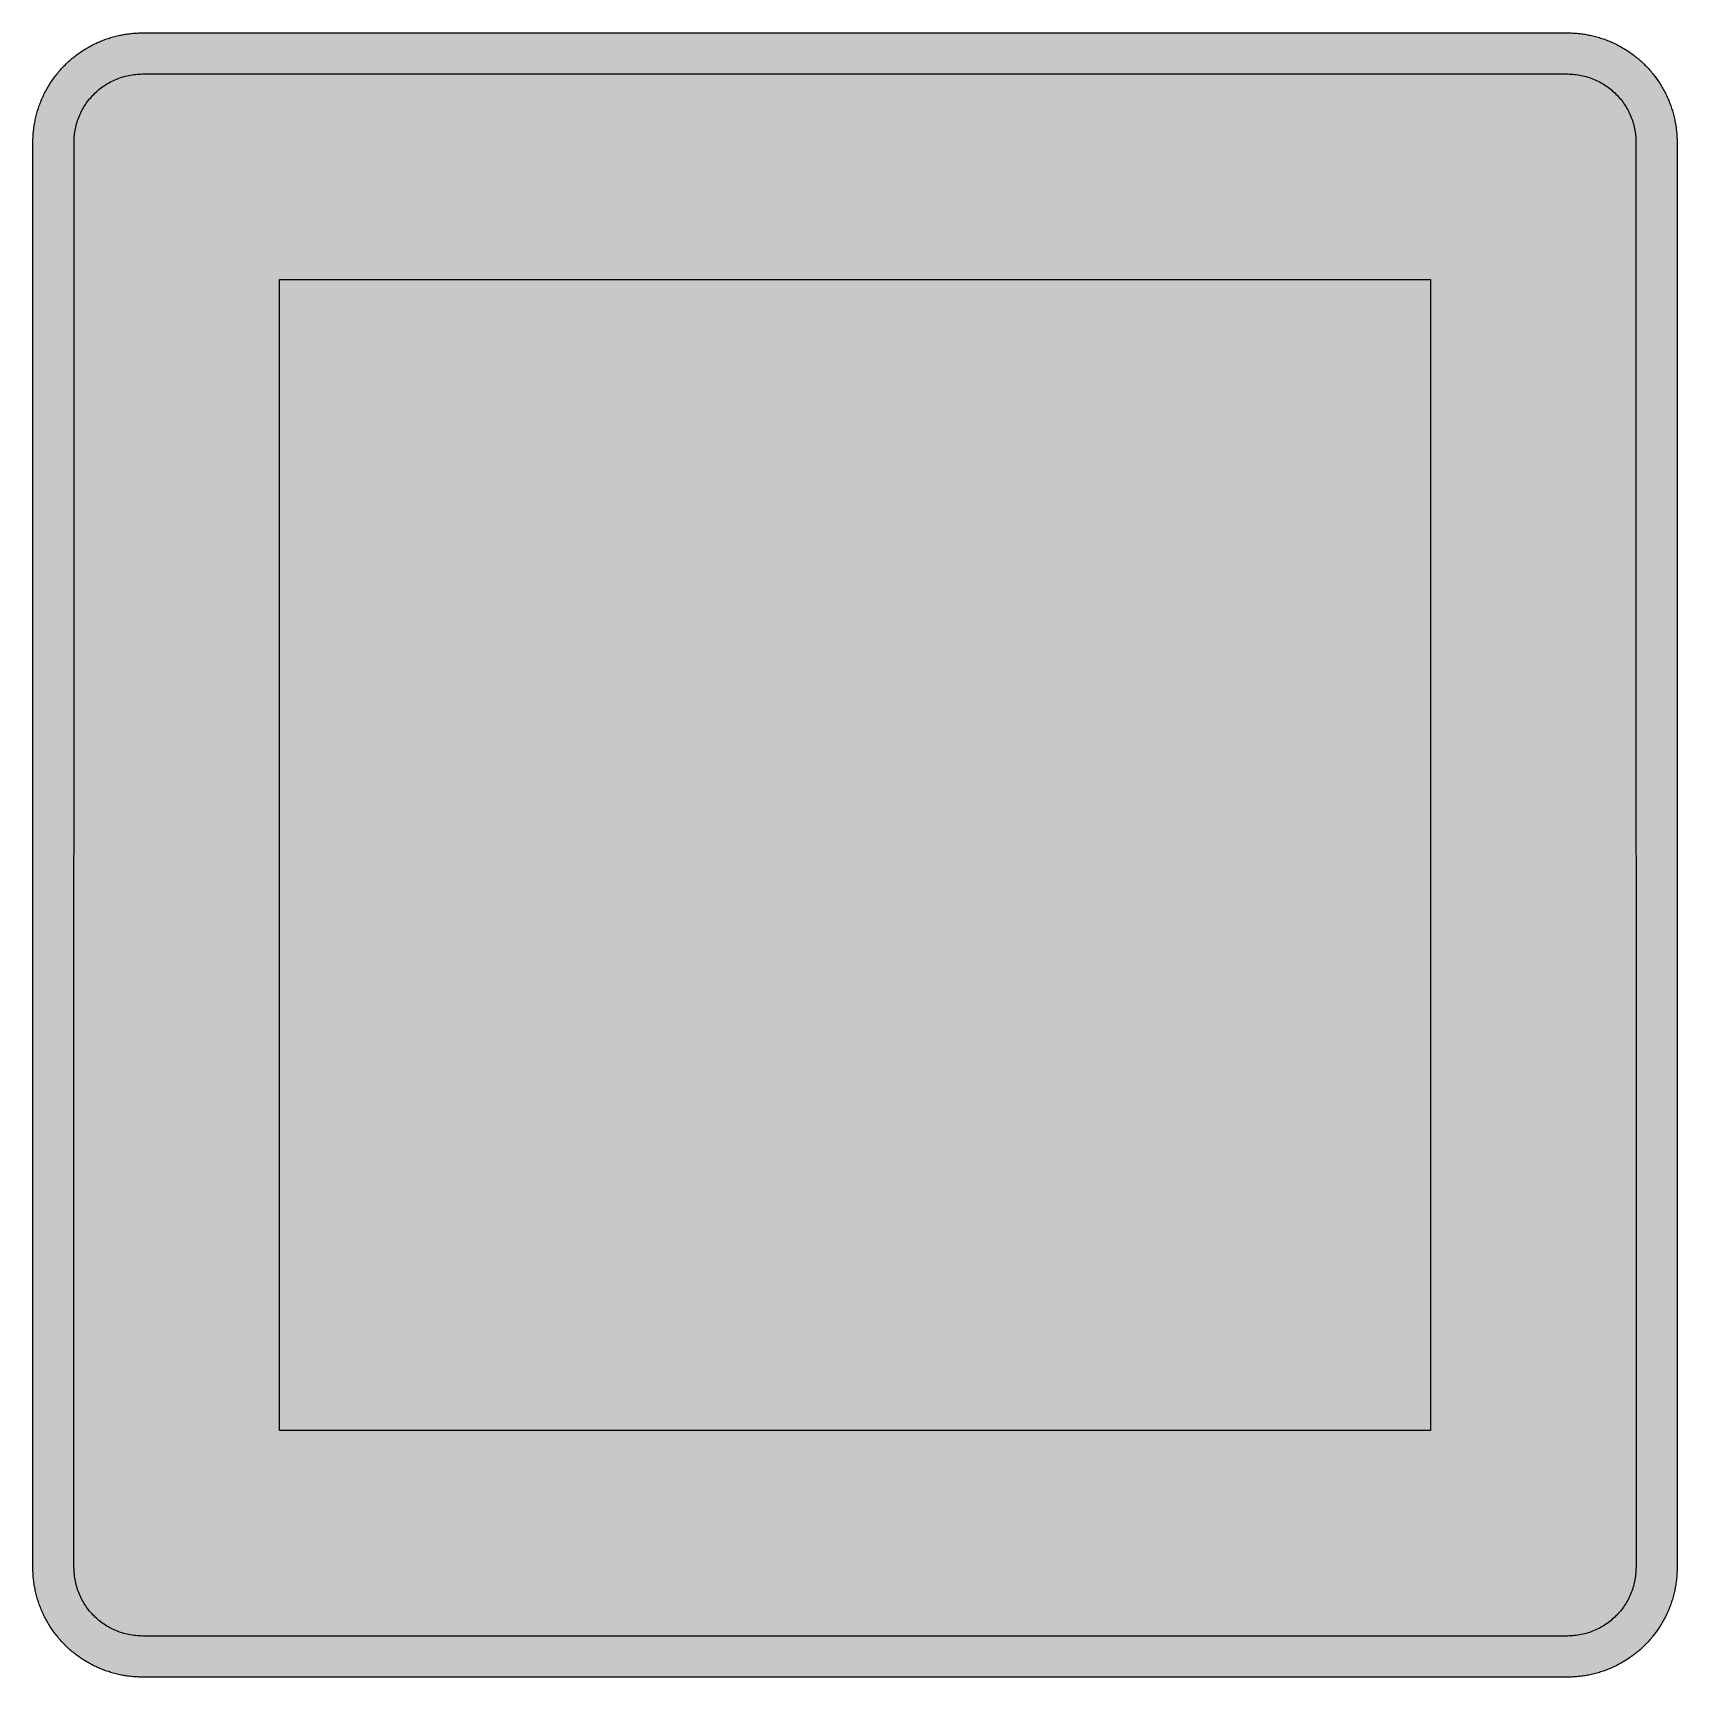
# Model space of a CAD drawing. Header units: millimetres. Extents: x 0 to 212, y 0 to 212.
import ezdxf

# ---------------------------------------------------------------- set-up
doc = ezdxf.new("R2010")
doc.units = ezdxf.units.MM

msp = doc.modelspace()

# ---------------------------------------------------------------- hatches: boundary and pattern name
for color, points in [(254, [(14.1633, 0.0536), (13.9878, 0.0533), (13.8125, 0.0559), (13.6373, 0.061), (13.462, 0.0686), (13.2893, 0.0787), (13.114, 0.0914), (12.9413, 0.1041), (12.7686, 0.1219), (12.5959, 0.1397), (12.4231, 0.16), (12.2504, 0.1829), (12.0777, 0.2057), (11.9075, 0.2337), (11.7373, 0.2616), (11.5672, 0.2921), (11.397, 0.3251), (11.2268, 0.3607), (11.0592, 0.3988), (10.8915, 0.4369), (10.7239, 0.4775), (10.5562, 0.5207), (10.3886, 0.5664), (10.2235, 0.6121), (10.0584, 0.6629), (9.8933, 0.7137), (9.7307, 0.7671), (9.5682, 0.8204), (9.4056, 0.8788), (9.2431, 0.9373), (9.083, 0.9982), (8.923, 1.0617), (8.763, 1.1252), (8.6055, 1.1938), (8.4455, 1.2624), (8.2906, 1.331), (8.1331, 1.4046), (7.9781, 1.4783), (7.8232, 1.5545), (7.6708, 1.6332), (7.5184, 1.7145), (7.366, 1.7958), (7.2161, 1.8796), (7.0663, 1.966), (6.919, 2.0523), (6.7716, 2.1438), (6.6243, 2.2352), (6.4795, 2.3266), (6.3348, 2.4232), (6.19, 2.5197), (6.0477, 2.6187), (5.908, 2.7178), (5.7683, 2.8194), (5.6286, 2.9235), (5.4915, 3.0302), (5.3543, 3.1369), (5.2197, 3.2461), (5.0851, 3.3579), (4.953, 3.4722), (4.8209, 3.5865), (4.6914, 3.7033), (4.5644, 3.8202), (4.4348, 3.9395), (4.3104, 4.0615), (4.1859, 4.1859), (4.0615, 4.3104), (3.9395, 4.4348), (3.8202, 4.5618), (3.7033, 4.6914), (3.5865, 4.8209), (3.4722, 4.953), (3.3579, 5.0851), (3.2487, 5.2197), (3.1369, 5.3543), (3.0302, 5.4915), (2.9235, 5.6286), (2.8194, 5.7683), (2.7178, 5.908), (2.6187, 6.0477), (2.5197, 6.19), (2.4232, 6.3348), (2.3266, 6.477), (2.2352, 6.6243), (2.1438, 6.7691), (2.0523, 6.9164), (1.966, 7.0663), (1.8796, 7.2161), (1.7958, 7.366), (1.7145, 7.5184), (1.6332, 7.6708), (1.5545, 7.8232), (1.4783, 7.9781), (1.4046, 8.1331), (1.331, 8.2906), (1.2598, 8.4455), (1.1913, 8.603), (1.1252, 8.763), (1.0592, 8.923), (0.9982, 9.083), (0.9373, 9.2431), (0.8763, 9.4056), (0.8204, 9.5682), (0.7645, 9.7307), (0.7112, 9.8933), (0.6604, 10.0584), (0.6121, 10.2235), (0.5639, 10.3911), (0.5207, 10.5562), (0.4775, 10.7239), (0.4343, 10.8915), (0.3962, 11.0592), (0.3607, 11.2268), (0.3251, 11.397), (0.2921, 11.5672), (0.2616, 11.7373), (0.2311, 11.9075), (0.2057, 12.0802), (0.1803, 12.2504), (0.1575, 12.4231), (0.1372, 12.5959), (0.1194, 12.7686), (0.1041, 12.9413), (0.0889, 13.1166), (0.0787, 13.2893), (0.0686, 13.4645), (0.061, 13.6373), (0.0559, 13.8125), (0.0508, 13.9878), (0.0508, 14.163), (0.0522, 197.6092), (0.0508, 197.7822), (0.0559, 197.9574), (0.061, 198.1327), (0.0686, 198.308), (0.0787, 198.4807), (0.0889, 198.6559), (0.1041, 198.8287), (0.1194, 199.0014), (0.1372, 199.1741), (0.1575, 199.3468), (0.1803, 199.5195), (0.2057, 199.6923), (0.2311, 199.8624), (0.2616, 200.0326), (0.2921, 200.2028), (0.3251, 200.373), (0.3607, 200.5432), (0.3962, 200.7108), (0.4343, 200.8784), (0.4775, 201.0461), (0.5207, 201.2137), (0.5639, 201.3814), (0.6121, 201.5465), (0.6604, 201.7116), (0.7112, 201.8767), (0.7645, 202.0392), (0.8204, 202.2018), (0.8763, 202.3643), (0.9373, 202.5269), (0.9982, 202.6869), (1.0592, 202.8469), (1.1252, 203.007), (1.1913, 203.1644), (1.2598, 203.3245), (1.331, 203.4794), (1.4046, 203.6369), (1.4783, 203.7918), (1.5545, 203.9468), (1.6332, 204.0992), (1.7145, 204.2516), (1.7958, 204.404), (1.8796, 204.5538), (1.966, 204.7037), (2.0523, 204.851), (2.1438, 204.9983), (2.2352, 205.1456), (2.3266, 205.2904), (2.4232, 205.4352), (2.5197, 205.58), (2.6187, 205.7222), (2.7178, 205.8619), (2.8194, 206.0016), (2.9235, 206.1413), (3.0302, 206.2785), (3.1369, 206.4156), (3.2487, 206.5503), (3.3579, 206.6849), (3.4722, 206.817), (3.5865, 206.949), (3.7033, 207.0786), (3.8202, 207.2056), (3.9395, 207.3351), (4.0615, 207.4596), (4.1859, 207.584), (4.3104, 207.7085), (4.4348, 207.8304), (4.5644, 207.9498), (4.6914, 208.0666), (4.8209, 208.1835), (4.953, 208.2978), (5.0851, 208.4121), (5.2197, 208.5213), (5.3543, 208.6331), (5.4915, 208.7397), (5.6286, 208.8464), (5.7683, 208.9506), (5.908, 209.0522), (6.0477, 209.1512), (6.19, 209.2503), (6.3348, 209.3468), (6.4795, 209.4433), (6.6243, 209.5348), (6.7716, 209.6262), (6.919, 209.7176), (7.0663, 209.804), (7.2161, 209.8904), (7.366, 209.9742), (7.5184, 210.0555), (7.6708, 210.1367), (7.8232, 210.2155), (7.9781, 210.2917), (8.1331, 210.3653), (8.2906, 210.439), (8.4455, 210.5101), (8.6055, 210.5787), (8.763, 210.6447), (8.923, 210.7108), (9.083, 210.7717), (9.2431, 210.8327), (9.4056, 210.8937), (9.5682, 210.9495), (9.7307, 211.0054), (9.8933, 211.0588), (10.0584, 211.1096), (10.2235, 211.1578), (10.3886, 211.2061), (10.5562, 211.2493), (10.7239, 211.2924), (10.8915, 211.3356), (11.0592, 211.3737), (11.2268, 211.4093), (11.397, 211.4448), (11.5672, 211.4779), (11.7373, 211.5083), (11.9075, 211.5388), (12.0777, 211.5642), (12.2504, 211.5896), (12.4231, 211.6125), (12.5959, 211.6328), (12.7686, 211.6506), (12.9413, 211.6658), (13.114, 211.6811), (13.2893, 211.6912), (13.462, 211.7014), (13.6373, 211.709), (13.8125, 211.7141), (13.9878, 211.7192), (14.163, 211.7192), (197.6078, 211.7203), (197.7822, 211.7192), (197.9574, 211.7141), (198.1327, 211.709), (198.3054, 211.7014), (198.4807, 211.6912), (198.6534, 211.6811), (198.8287, 211.6658), (199.0014, 211.6506), (199.1741, 211.6328), (199.3468, 211.6125), (199.5195, 211.5896), (199.6897, 211.5642), (199.8624, 211.5388), (200.0326, 211.5083), (200.2028, 211.4779), (200.373, 211.4448), (200.5432, 211.4093), (200.7108, 211.3737), (200.8784, 211.3356), (201.0461, 211.2924), (201.2137, 211.2493), (201.3788, 211.2061), (201.5465, 211.1578), (201.7116, 211.1096), (201.8767, 211.0588), (202.0392, 211.0054), (202.2018, 210.9495), (202.3643, 210.8937), (202.5269, 210.8327), (202.6869, 210.7717), (202.8469, 210.7108), (203.007, 210.6447), (203.167, 210.5787), (203.3245, 210.5101), (203.4794, 210.439), (203.6369, 210.3653), (203.7918, 210.2917), (203.9468, 210.2155), (204.0992, 210.1367), (204.2516, 210.0555), (204.404, 209.9742), (204.5538, 209.8904), (204.7037, 209.804), (204.8535, 209.7176), (205.0009, 209.6262), (205.1456, 209.5348), (205.293, 209.4433), (205.4352, 209.3468), (205.58, 209.2503), (205.7222, 209.1512), (205.8619, 209.0522), (206.0016, 208.9506), (206.1413, 208.8464), (206.2785, 208.7397), (206.4156, 208.6331), (206.5503, 208.5213), (206.6849, 208.4121), (206.817, 208.2978), (206.949, 208.1835), (207.0786, 208.0666), (207.2081, 207.9498), (207.3351, 207.8304), (207.4596, 207.7085), (207.584, 207.584), (207.7085, 207.4596), (207.8304, 207.3351), (207.9498, 207.2056), (208.0666, 207.0786), (208.1835, 206.949), (208.2978, 206.817), (208.4121, 206.6849), (208.5238, 206.5503), (208.6331, 206.4156), (208.7397, 206.2785), (208.8464, 206.1413), (208.9506, 206.0016), (209.0522, 205.8619), (209.1512, 205.7222), (209.2503, 205.58), (209.3468, 205.4352), (209.4433, 205.2904), (209.5348, 205.1456), (209.6262, 204.9983), (209.7176, 204.851), (209.804, 204.7037), (209.8904, 204.5538), (209.9742, 204.404), (210.0555, 204.2516), (210.1367, 204.0992), (210.2155, 203.9468), (210.2917, 203.7918), (210.3653, 203.6369), (210.439, 203.4794), (210.5076, 203.3245), (210.5762, 203.1644), (210.6447, 203.007), (210.7082, 202.8469), (210.7717, 202.6869), (210.8327, 202.5269), (210.8911, 202.3643), (210.9495, 202.2018), (211.0029, 202.0392), (211.0562, 201.8767), (211.107, 201.7116), (211.1578, 201.5465), (211.2035, 201.3814), (211.2493, 201.2137), (211.2924, 201.0461), (211.3331, 200.8784), (211.3712, 200.7108), (211.4093, 200.5432), (211.4448, 200.373), (211.4779, 200.2028), (211.5083, 200.0326), (211.5363, 199.8624), (211.5642, 199.6923), (211.5871, 199.5195), (211.6099, 199.3468), (211.6303, 199.1741), (211.648, 199.0014), (211.6658, 198.8287), (211.6785, 198.6559), (211.6912, 198.4807), (211.7014, 198.308), (211.709, 198.1327), (211.7141, 197.9574), (211.7166, 197.7822), (211.7166, 197.6069), (211.7189, 14.1647), (211.7166, 13.9878), (211.7141, 13.8125), (211.709, 13.6373), (211.7014, 13.4645), (211.6912, 13.2893), (211.6785, 13.1166), (211.6658, 12.9413), (211.648, 12.7686), (211.6303, 12.5959), (211.6099, 12.4231), (211.5871, 12.2504), (211.5642, 12.0802), (211.5363, 11.9075), (211.5083, 11.7373), (211.4779, 11.5672), (211.4448, 11.397), (211.4093, 11.2268), (211.3712, 11.0592), (211.3331, 10.8915), (211.2924, 10.7239), (211.2493, 10.5562), (211.2035, 10.3911), (211.1578, 10.2235), (211.107, 10.0584), (211.0562, 9.8933), (211.0029, 9.7307), (210.9495, 9.5682), (210.8911, 9.4056), (210.8327, 9.2431), (210.7717, 9.083), (210.7082, 8.923), (210.6447, 8.763), (210.5762, 8.603), (210.5076, 8.4455), (210.439, 8.2906), (210.3653, 8.1331), (210.2917, 7.9781), (210.2155, 7.8232), (210.1367, 7.6708), (210.0555, 7.5184), (209.9742, 7.366), (209.8904, 7.2161), (209.804, 7.0663), (209.7176, 6.9164), (209.6262, 6.7691), (209.5348, 6.6243), (209.4433, 6.477), (209.3468, 6.3348), (209.2503, 6.19), (209.1512, 6.0477), (209.0522, 5.908), (208.9506, 5.7683), (208.8464, 5.6286), (208.7397, 5.4915), (208.6331, 5.3543), (208.5238, 5.2197), (208.4121, 5.0851), (208.2978, 4.953), (208.1835, 4.8209), (208.0666, 4.6914), (207.9498, 4.5618), (207.8304, 4.4348), (207.7085, 4.3104), (207.584, 4.1859), (207.4596, 4.0615), (207.3351, 3.9395), (207.2081, 3.8202), (207.0786, 3.7033), (206.949, 3.5865), (206.817, 3.4722), (206.6849, 3.3579), (206.5503, 3.2461), (206.4156, 3.1369), (206.2785, 3.0302), (206.1413, 2.9235), (206.0016, 2.8194), (205.8619, 2.7178), (205.7222, 2.6187), (205.58, 2.5197), (205.4352, 2.4232), (205.293, 2.3266), (205.1456, 2.2352), (205.0009, 2.1438), (204.8535, 2.0523), (204.7037, 1.966), (204.5538, 1.8796), (204.404, 1.7958), (204.2516, 1.7145), (204.0992, 1.6332), (203.9468, 1.5545), (203.7918, 1.4783), (203.6369, 1.4046), (203.4794, 1.331), (203.3245, 1.2624), (203.167, 1.1938), (203.007, 1.1252), (202.8469, 1.0617), (202.6869, 0.9982), (202.5269, 0.9373), (202.3643, 0.8788), (202.2018, 0.8204), (202.0392, 0.7671), (201.8767, 0.7137), (201.7116, 0.6629), (201.5465, 0.6121), (201.3788, 0.5664), (201.2137, 0.5207), (201.0461, 0.4775), (200.8784, 0.4369), (200.7108, 0.3988), (200.5432, 0.3607), (200.373, 0.3251), (200.2028, 0.2921), (200.0326, 0.2616), (199.8624, 0.2337), (199.6897, 0.2057), (199.5195, 0.1829), (199.3468, 0.16), (199.1741, 0.1397), (199.0014, 0.1219), (198.8287, 0.1041), (198.6534, 0.0914), (198.4807, 0.0787), (198.3054, 0.0686), (198.1327, 0.061), (197.9574, 0.0559), (197.7822, 0.0533), (197.6069, 0.0533)]), (144, [(14.1633, 5.3453), (13.9344, 5.3467), (13.7084, 5.3543), (13.4849, 5.3696), (13.2613, 5.3899), (13.0378, 5.4153), (12.8194, 5.4458), (12.6009, 5.4813), (12.385, 5.522), (12.1717, 5.5702), (11.9583, 5.621), (11.7475, 5.6794), (11.5392, 5.7404), (11.3335, 5.8064), (11.1303, 5.8801), (10.9296, 5.9563), (10.729, 6.0376), (10.5334, 6.1239), (10.3378, 6.2128), (10.1473, 6.3094), (9.9593, 6.4084), (9.7714, 6.5126), (9.5885, 6.6218), (9.4082, 6.7335), (9.2304, 6.8504), (9.0576, 6.9698), (8.8849, 7.0968), (8.7173, 7.2238), (8.5522, 7.3584), (8.3896, 7.4955), (8.2321, 7.6352), (8.0772, 7.78), (7.9273, 7.9273), (7.7775, 8.0772), (7.6352, 8.2321), (7.493, 8.3922), (7.3558, 8.5522), (7.2238, 8.7173), (7.0942, 8.8875), (6.9698, 9.0576), (6.8504, 9.2329), (6.7335, 9.4107), (6.6192, 9.591), (6.5126, 9.7739), (6.4084, 9.9593), (6.3068, 10.1473), (6.2128, 10.3403), (6.1214, 10.5334), (6.035, 10.7315), (5.9538, 10.9296), (5.8776, 11.1303), (5.8064, 11.3335), (5.7404, 11.5418), (5.6769, 11.75), (5.621, 11.9583), (5.5677, 12.1717), (5.522, 12.385), (5.4813, 12.6009), (5.4432, 12.8194), (5.4127, 13.0404), (5.3873, 13.2613), (5.3696, 13.4849), (5.3543, 13.7084), (5.3467, 13.937), (5.3416, 14.163), (5.3439, 197.6092), (5.3467, 197.8355), (5.3543, 198.0616), (5.3696, 198.2851), (5.3873, 198.5086), (5.4127, 198.7321), (5.4432, 198.9506), (5.4813, 199.169), (5.522, 199.3849), (5.5677, 199.5983), (5.621, 199.8116), (5.6769, 200.0225), (5.7404, 200.2307), (5.8064, 200.4365), (5.8776, 200.6397), (5.9538, 200.8403), (6.035, 201.041), (6.1214, 201.2366), (6.2128, 201.4322), (6.3068, 201.6227), (6.4084, 201.8106), (6.5126, 201.9986), (6.6192, 202.1815), (6.7335, 202.3618), (6.8504, 202.5396), (6.9698, 202.7123), (7.0942, 202.885), (7.2238, 203.0527), (7.3558, 203.2178), (7.493, 203.3803), (7.6352, 203.5378), (7.7775, 203.6928), (7.9273, 203.8426), (8.0772, 203.9925), (8.2321, 204.1347), (8.3896, 204.277), (8.5522, 204.4141), (8.7173, 204.5462), (8.8849, 204.6757), (9.0576, 204.8002), (9.2304, 204.9196), (9.4082, 205.0364), (9.5885, 205.1507), (9.7714, 205.2574), (9.9593, 205.3615), (10.1473, 205.4631), (10.3378, 205.5571), (10.5334, 205.6486), (10.729, 205.7349), (10.9296, 205.8162), (11.1303, 205.8924), (11.3335, 205.9635), (11.5392, 206.0296), (11.7475, 206.0931), (11.9583, 206.1489), (12.1717, 206.2023), (12.385, 206.248), (12.6009, 206.2886), (12.8194, 206.3267), (13.0378, 206.3572), (13.2613, 206.3826), (13.4849, 206.4004), (13.7084, 206.4156), (13.9344, 206.4233), (14.163, 206.4283), (197.6078, 206.4286), (197.833, 206.4233), (198.0616, 206.4156), (198.2851, 206.4004), (198.5086, 206.3826), (198.7296, 206.3572), (198.9506, 206.3267), (199.169, 206.2886), (199.3849, 206.248), (199.5983, 206.2023), (199.8116, 206.1489), (200.0199, 206.0931), (200.2282, 206.0296), (200.4365, 205.9635), (200.6397, 205.8924), (200.8403, 205.8162), (201.0385, 205.7349), (201.2366, 205.6486), (201.4296, 205.5571), (201.6227, 205.4631), (201.8106, 205.3615), (201.996, 205.2574), (202.1789, 205.1507), (202.3593, 205.0364), (202.5371, 204.9196), (202.7123, 204.8002), (202.8825, 204.6757), (203.0527, 204.5462), (203.2178, 204.4141), (203.3778, 204.277), (203.5378, 204.1347), (203.6928, 203.9925), (203.8426, 203.8426), (203.9899, 203.6928), (204.1347, 203.5378), (204.2744, 203.3803), (204.4116, 203.2178), (204.5462, 203.0527), (204.6732, 202.885), (204.8002, 202.7123), (204.9196, 202.5396), (205.0364, 202.3618), (205.1482, 202.1815), (205.2574, 201.9986), (205.3615, 201.8106), (205.4606, 201.6227), (205.5571, 201.4322), (205.646, 201.2366), (205.7324, 201.041), (205.8137, 200.8403), (205.8899, 200.6397), (205.9635, 200.4365), (206.0296, 200.2307), (206.0905, 200.0225), (206.1489, 199.8116), (206.1997, 199.5983), (206.248, 199.3849), (206.2886, 199.169), (206.3242, 198.9506), (206.3547, 198.7321), (206.3801, 198.5086), (206.4004, 198.2851), (206.4156, 198.0616), (206.4233, 197.8355), (206.4258, 197.6069), (206.4272, 14.1647), (206.4233, 13.937), (206.4156, 13.7084), (206.4004, 13.4849), (206.3801, 13.2613), (206.3547, 13.0404), (206.3242, 12.8194), (206.2886, 12.6009), (206.248, 12.385), (206.1997, 12.1717), (206.1489, 11.9583), (206.0905, 11.75), (206.0296, 11.5418), (205.9635, 11.3335), (205.8899, 11.1303), (205.8137, 10.9296), (205.7324, 10.7315), (205.646, 10.5334), (205.5571, 10.3403), (205.4606, 10.1473), (205.3615, 9.9593), (205.2574, 9.7739), (205.1482, 9.591), (205.0364, 9.4107), (204.9196, 9.2329), (204.8002, 9.0576), (204.6732, 8.8875), (204.5462, 8.7173), (204.4116, 8.5522), (204.2744, 8.3922), (204.1347, 8.2321), (203.9899, 8.0772), (203.8426, 7.9273), (203.6928, 7.78), (203.5378, 7.6352), (203.3778, 7.4955), (203.2178, 7.3584), (203.0527, 7.2238), (202.8825, 7.0968), (202.7123, 6.9698), (202.5371, 6.8504), (202.3593, 6.7335), (202.1789, 6.6218), (201.996, 6.5126), (201.8106, 6.4084), (201.6227, 6.3094), (201.4296, 6.2128), (201.2366, 6.1239), (201.0385, 6.0376), (200.8403, 5.9563), (200.6397, 5.8801), (200.4365, 5.8064), (200.2282, 5.7404), (200.0199, 5.6794), (199.8116, 5.621), (199.5983, 5.5702), (199.3849, 5.522), (199.169, 5.4813), (198.9506, 5.4458), (198.7296, 5.4153), (198.5086, 5.3899), (198.2851, 5.3696), (198.0616, 5.3543), (197.833, 5.3467), (197.6069, 5.3442)]), (254, [(31.8022, 179.9703), (179.9689, 179.9703), (179.9689, 31.8036), (31.8022, 31.8036)])]:
    msp.add_hatch(color=color).paths.add_polyline_path(points)
h = msp.add_hatch(color=59)
h.paths.add_polyline_path([(142.9272, 131.0675), (152.2278, 121.7687), (152.367, 121.6279), (152.5092, 121.4933), (152.6515, 121.3587), (152.7962, 121.224), (152.9436, 121.0945), (153.0909, 120.965), (153.2407, 120.838), (153.3906, 120.7135), (153.543, 120.589), (153.6954, 120.4697), (153.8503, 120.3503), (154.0078, 120.2334), (154.1653, 120.1191), (154.3228, 120.0048), (154.4828, 119.8931), (154.6428, 119.7864), (154.8054, 119.6772), (154.9705, 119.573), (155.1356, 119.4714), (155.3007, 119.3698), (155.4683, 119.2708), (155.636, 119.1743), (155.8061, 119.0803), (155.9763, 118.9888), (156.1465, 118.8974), (156.3192, 118.811), (156.4945, 118.7247), (156.6672, 118.6409), (156.8425, 118.5596), (157.0203, 118.4783), (157.1981, 118.4021), (157.3759, 118.3259), (157.5562, 118.2522), (157.7365, 118.1837), (157.9169, 118.1151), (158.0972, 118.0465), (158.2801, 117.983), (158.4655, 117.922), (158.6484, 117.8611), (158.8338, 117.8052), (159.0192, 117.7493), (159.2072, 117.696), (159.3926, 117.6452), (159.5806, 117.5969), (159.7711, 117.5512), (159.959, 117.5055), (160.1495, 117.4648), (160.34, 117.4267), (160.5305, 117.3886), (160.721, 117.3531), (160.9141, 117.3226), (161.1071, 117.2921), (161.3002, 117.2642), (161.4932, 117.2388), (161.6862, 117.2159), (161.8818, 117.1956), (162.0774, 117.1778), (162.273, 117.1626), (162.4686, 117.1473), (162.6641, 117.1372), (162.8597, 117.1296), (163.0553, 117.1219), (163.2534, 117.1194), (163.4515, 117.1169), (163.6471, 117.1194), (163.8452, 117.1219), (164.0408, 117.1296), (164.2389, 117.1372), (164.4345, 117.1473), (164.6301, 117.1626), (164.8257, 117.1778), (165.0187, 117.1956), (165.2143, 117.2159), (165.4073, 117.2388), (165.6029, 117.2642), (165.796, 117.2921), (165.989, 117.3226), (166.1795, 117.3531), (166.3725, 117.3886), (166.563, 117.4267), (166.7535, 117.4648), (166.944, 117.5055), (167.132, 117.5512), (167.32, 117.5969), (167.5079, 117.6452), (167.6959, 117.696), (167.8813, 117.7493), (168.0693, 117.8052), (168.2521, 117.8611), (168.4376, 117.922), (168.6204, 117.983), (168.8033, 118.0465), (168.9862, 118.1151), (169.1665, 118.1837), (169.3469, 118.2522), (169.5272, 118.3259), (169.705, 118.4021), (169.8828, 118.4783), (170.0581, 118.5596), (170.2333, 118.6409), (170.4086, 118.7247), (170.5813, 118.811), (170.754, 118.8974), (170.9268, 118.9888), (171.0969, 119.0803), (171.2671, 119.1743), (171.4348, 119.2708), (171.6024, 119.3698), (171.7675, 119.4714), (171.9326, 119.573), (172.0952, 119.6772), (172.2577, 119.7864), (172.4203, 119.8931), (172.5803, 120.0048), (172.7378, 120.1191), (172.8953, 120.2334), (173.0527, 120.3503), (173.2077, 120.4697), (173.3601, 120.589), (173.5125, 120.7135), (173.6623, 120.838), (173.8122, 120.965), (173.9595, 121.0945), (174.1068, 121.224), (174.2516, 121.3587), (174.3939, 121.4933), (174.5361, 121.6279), (174.6758, 121.7676), (150.4114, 146.0345), (150.3172, 146.1262), (150.2232, 146.2176), (150.1267, 146.3065), (150.0302, 146.3954), (149.9311, 146.4818), (149.8346, 146.5682), (149.7355, 146.652), (149.6339, 146.7358), (149.5323, 146.8196), (149.4307, 146.8984), (149.3266, 146.9796), (149.2225, 147.0558), (149.1183, 147.1346), (149.0116, 147.2082), (148.905, 147.2819), (148.7983, 147.3556), (148.6891, 147.4267), (148.5798, 147.4978), (148.4706, 147.5664), (148.3614, 147.6324), (148.2496, 147.6985), (148.1379, 147.762), (148.0236, 147.8255), (147.9093, 147.8864), (147.795, 147.9474), (147.6807, 148.0058), (147.5638, 148.0642), (147.4495, 148.1201), (147.3327, 148.1734), (147.2133, 148.2268), (147.0965, 148.2776), (146.9771, 148.3284), (146.8577, 148.3766), (146.7358, 148.4249), (146.6164, 148.4706), (146.4945, 148.5138), (146.3726, 148.557), (146.2507, 148.5976), (146.1287, 148.6383), (146.0043, 148.6764), (145.8798, 148.7119), (145.7554, 148.7475), (145.6309, 148.783), (145.5064, 148.8135), (145.3794, 148.8465), (145.255, 148.8745), (145.128, 148.9024), (145.001, 148.9278), (144.874, 148.9532), (144.7444, 148.9761), (144.6174, 148.9989), (144.4879, 149.0167), (144.3609, 149.037), (144.2314, 149.0523), (144.1018, 149.0675), (143.9723, 149.0828), (143.8427, 149.0929), (143.7107, 149.1056), (143.5811, 149.1132), (143.4516, 149.1209), (143.3195, 149.1259), (143.19, 149.131), (143.0579, 149.1336), (142.9258, 149.1336), (142.7937, 149.1336), (142.6642, 149.131), (142.5321, 149.1259), (142.4026, 149.1209), (142.2705, 149.1132), (142.1409, 149.1056), (142.0114, 149.0929), (141.8793, 149.0828), (141.7498, 149.0675), (141.6202, 149.0523), (141.4932, 149.037), (141.3637, 149.0167), (141.2342, 148.9989), (141.1072, 148.9761), (140.9802, 148.9532), (140.8532, 148.9278), (140.7262, 148.9024), (140.5992, 148.8745), (140.4722, 148.8465), (140.3477, 148.8135), (140.2207, 148.783), (140.0962, 148.7475), (139.9718, 148.7119), (139.8499, 148.6764), (139.7254, 148.6383), (139.6035, 148.5976), (139.479, 148.557), (139.3571, 148.5138), (139.2377, 148.4706), (139.1158, 148.4249), (138.9964, 148.3766), (138.877, 148.3284), (138.7577, 148.2776), (138.6383, 148.2268), (138.5214, 148.1734), (138.4046, 148.1201), (138.2878, 148.0642), (138.1735, 148.0058), (138.0566, 147.9474), (137.9423, 147.8864), (137.8306, 147.8255), (137.7163, 147.762), (137.6045, 147.6985), (137.4927, 147.6324), (137.3835, 147.5664), (137.2718, 147.4978), (137.1625, 147.4267), (137.0559, 147.3556), (136.9466, 147.2819), (136.84, 147.2082), (136.7358, 147.1346), (136.6317, 147.0558), (136.5275, 146.9796), (136.4234, 146.8984), (136.3218, 146.8196), (136.2202, 146.7358), (136.1186, 146.652), (136.0195, 146.5682), (135.9205, 146.4818), (135.824, 146.3954), (135.7274, 146.3065), (135.6309, 146.2176), (135.5369, 146.1262), (135.443, 146.0322), (105.8855, 116.477), (37.0939, 116.4703), (37.0942, 116.3041), (37.0967, 116.139), (37.0992, 115.9739), (37.1069, 115.8088), (37.1145, 115.6437), (37.1246, 115.4811), (37.1348, 115.316), (37.1475, 115.1534), (37.1627, 114.9883), (37.178, 114.8258), (37.1958, 114.6632), (37.2161, 114.5007), (37.2364, 114.3381), (37.2593, 114.1755), (37.2847, 114.013), (37.3101, 113.8504), (37.338, 113.6904), (37.3659, 113.5304), (37.399, 113.3678), (37.432, 113.2078), (37.465, 113.0503), (37.5006, 112.8903), (37.5387, 112.7303), (37.5793, 112.5728), (37.6199, 112.4153), (37.6606, 112.2578), (37.7063, 112.1004), (37.752, 111.9429), (37.7977, 111.7879), (37.8485, 111.633), (37.8968, 111.4755), (37.9501, 111.3231), (38.0035, 111.1682), (38.0594, 111.0158), (38.1152, 110.8608), (38.1737, 110.711), (38.2346, 110.5586), (38.2956, 110.4062), (38.3591, 110.2563), (38.4226, 110.1065), (38.4886, 109.9566), (38.5572, 109.8093), (38.6258, 109.662), (38.6969, 109.5146), (38.7706, 109.3673), (38.8442, 109.2225), (38.9179, 109.0778), (38.9966, 108.933), (39.0728, 108.7882), (39.1541, 108.646), (39.2354, 108.5037), (39.3192, 108.3615), (39.403, 108.2218), (39.4894, 108.0821), (39.5757, 107.9424), (39.6646, 107.8052), (39.7561, 107.6681), (39.8475, 107.5309), (39.9415, 107.3963), (40.0355, 107.2617), (40.132, 107.127), (40.2285, 106.995), (40.3276, 106.8629), (40.4292, 106.7308), (40.5308, 106.6013), (40.6349, 106.4743), (40.7391, 106.3447), (40.8432, 106.2203), (40.9524, 106.0933), (41.0591, 105.9688), (41.1683, 105.8469), (41.2801, 105.725), (41.3918, 105.6056), (41.5036, 105.4862), (41.6179, 105.3694), (41.7322, 105.2525), (41.849, 105.1357), (41.9684, 105.0214), (42.0853, 104.9096), (42.2046, 104.7979), (42.3266, 104.6886), (42.4485, 104.5794), (42.5704, 104.4702), (42.6949, 104.3661), (42.8193, 104.2594), (42.9463, 104.1552), (43.0733, 104.0536), (43.2029, 103.952), (43.3299, 103.853), (43.4619, 103.7539), (43.5915, 103.6574), (43.7236, 103.5609), (43.8582, 103.4669), (43.9903, 103.3755), (44.1274, 103.284), (44.262, 103.1926), (44.3992, 103.1037), (44.5364, 103.0173), (44.6761, 102.931), (44.8158, 102.8471), (44.9555, 102.7633), (45.0977, 102.682), (45.2374, 102.6033), (45.3822, 102.5246), (45.5244, 102.4458), (45.6692, 102.3696), (45.8165, 102.296), (45.9613, 102.2223), (46.1086, 102.1512), (46.2559, 102.0826), (46.4058, 102.014), (46.5531, 101.948), (46.703, 101.8819), (46.8554, 101.8184), (47.0052, 101.7549), (47.1576, 101.694), (47.3126, 101.6356), (47.465, 101.5771), (47.6199, 101.5213), (47.7749, 101.4679), (47.9298, 101.4146), (48.0873, 101.3638), (48.2422, 101.313), (48.3997, 101.2647), (48.5572, 101.219), (48.7172, 101.1733), (48.8772, 101.1301), (49.0372, 101.0895), (52.9689, 103.4313), (53.119, 103.5152), (53.2714, 103.6015), (53.4238, 103.6853), (53.5762, 103.7692), (53.7286, 103.8479), (53.8836, 103.9292), (54.0385, 104.0079), (54.1934, 104.0841), (54.3509, 104.1603), (54.5059, 104.2365), (54.6633, 104.3102), (54.8208, 104.3813), (54.9783, 104.4524), (55.1383, 104.521), (55.2958, 104.5896), (55.4558, 104.6556), (55.6158, 104.7217), (55.7784, 104.7852), (55.9384, 104.8487), (56.101, 104.9096), (56.261, 104.9706), (56.4236, 105.029), (56.5887, 105.0874), (56.7512, 105.1433), (56.9138, 105.1966), (57.0789, 105.2525), (57.244, 105.3033), (57.4091, 105.3541), (57.5742, 105.4049), (57.7393, 105.4506), (57.9069, 105.4989), (58.072, 105.5446), (58.2397, 105.5878), (58.4073, 105.631), (58.5749, 105.6716), (58.7426, 105.7123), (58.9102, 105.7504), (59.0804, 105.7885), (59.248, 105.824), (59.4182, 105.857), (59.5884, 105.8901), (59.7586, 105.9231), (59.9288, 105.9536), (60.0989, 105.9815), (60.2691, 106.0094), (60.4393, 106.0348), (60.612, 106.0602), (60.7822, 106.0831), (60.9549, 106.106), (61.1251, 106.1263), (61.2978, 106.1441), (61.4705, 106.1618), (61.6433, 106.1796), (61.816, 106.1923), (61.9887, 106.2076), (62.1614, 106.2177), (62.3341, 106.2304), (62.5069, 106.238), (62.6821, 106.2457), (62.8548, 106.2533), (63.0301, 106.2584), (63.2028, 106.2609), (63.3781, 106.2634), (63.5508, 106.2634), (63.7261, 106.2634), (63.8988, 106.2609), (64.074, 106.2584), (64.2468, 106.2533), (64.4195, 106.2457), (64.5947, 106.238), (64.7675, 106.2304), (64.9402, 106.2177), (65.1129, 106.2076), (65.2856, 106.1923), (65.4583, 106.1796), (65.6311, 106.1618), (65.8038, 106.1441), (65.9765, 106.1263), (66.1492, 106.106), (66.3194, 106.0831), (66.4921, 106.0602), (66.6623, 106.0348), (66.835, 106.0094), (67.0052, 105.9815), (67.1754, 105.9536), (67.3456, 105.9231), (67.5157, 105.8901), (67.6834, 105.857), (67.8536, 105.824), (68.0237, 105.7885), (68.1914, 105.7504), (68.359, 105.7123), (68.5267, 105.6716), (68.6943, 105.631), (68.8619, 105.5878), (69.0296, 105.5446), (69.1972, 105.4989), (69.3623, 105.4506), (69.5274, 105.4049), (69.6951, 105.3541), (69.8602, 105.3033), (70.0227, 105.2525), (70.1878, 105.1966), (70.3529, 105.1433), (70.5155, 105.0874), (70.678, 105.029), (70.8406, 104.9706), (71.0032, 104.9096), (71.1632, 104.8487), (71.3257, 104.7852), (71.4858, 104.7217), (71.6458, 104.6556), (71.8058, 104.5896), (71.9658, 104.521), (72.1233, 104.4524), (72.2808, 104.3813), (72.4383, 104.3102), (72.5957, 104.2365), (72.7532, 104.1603), (72.9082, 104.0841), (73.0631, 104.0079), (73.218, 103.9292), (73.373, 103.8479), (73.5254, 103.7692), (73.6778, 103.6853), (73.8302, 103.6015), (73.9826, 103.5152), (74.135, 103.4288), (74.1355, 103.4299), (74.2848, 103.3424), (74.4372, 103.2561), (74.5896, 103.1723), (74.742, 103.091), (74.897, 103.0097), (75.0494, 102.9284), (75.2043, 102.8497), (75.3618, 102.7735), (75.5167, 102.6973), (75.6742, 102.6236), (75.8292, 102.55), (75.9866, 102.4763), (76.1467, 102.4052), (76.3041, 102.3366), (76.4642, 102.268), (76.6242, 102.202), (76.7842, 102.1359), (76.9442, 102.0724), (77.1042, 102.0089), (77.2668, 101.948), (77.4294, 101.887), (77.5919, 101.8286), (77.7545, 101.7727), (77.917, 101.7143), (78.0821, 101.661), (78.2447, 101.6076), (78.4098, 101.5543), (78.5749, 101.5035), (78.74, 101.4552), (78.9076, 101.407), (79.0727, 101.3612), (79.2404, 101.3155), (79.4055, 101.2698), (79.5731, 101.2292), (79.7408, 101.186), (79.9084, 101.1479), (80.0786, 101.1072), (80.2462, 101.0717), (80.4164, 101.0361), (80.584, 101.0006), (80.7542, 100.9675), (80.9244, 100.9371), (81.0946, 100.9066), (81.2648, 100.8761), (81.4349, 100.8507), (81.6077, 100.8228), (81.7778, 100.7999), (81.948, 100.7745), (82.1207, 100.7542), (82.2935, 100.7339), (82.4636, 100.7135), (82.6364, 100.6958), (82.8091, 100.6805), (82.9818, 100.6653), (83.1545, 100.6526), (83.3272, 100.6399), (83.5025, 100.6297), (83.6752, 100.6196), (83.8479, 100.6119), (84.0207, 100.6043), (84.1959, 100.5992), (84.3686, 100.5967), (84.5439, 100.5942), (84.7166, 100.5942), (84.8919, 100.5942), (85.0646, 100.5967), (85.2399, 100.5992), (85.4126, 100.6043), (85.5878, 100.6119), (85.7606, 100.6196), (85.9333, 100.6297), (86.1085, 100.6399), (86.2813, 100.6526), (86.454, 100.6653), (86.6267, 100.6805), (86.7994, 100.6958), (86.9721, 100.7135), (87.1423, 100.7339), (87.315, 100.7542), (87.4878, 100.7745), (87.6579, 100.7999), (87.8307, 100.8228), (88.0008, 100.8507), (88.171, 100.8761), (88.3412, 100.9066), (88.5114, 100.9371), (88.6816, 100.9675), (88.8517, 101.0006), (89.0194, 101.0361), (89.1896, 101.0717), (89.3572, 101.1072), (89.5274, 101.1479), (89.695, 101.186), (89.8627, 101.2292), (90.0303, 101.2698), (90.1954, 101.3155), (90.363, 101.3612), (90.5281, 101.407), (90.6958, 101.4552), (90.8609, 101.5035), (91.026, 101.5543), (91.1911, 101.6076), (91.3536, 101.661), (91.5187, 101.7143), (91.6813, 101.7727), (91.8439, 101.8286), (92.0064, 101.887), (92.169, 101.948), (92.3315, 102.0089), (92.4916, 102.0724), (92.6516, 102.1359), (92.8116, 102.202), (92.9716, 102.268), (93.1316, 102.3366), (93.2891, 102.4052), (93.4491, 102.4763), (93.6066, 102.55), (93.7616, 102.6236), (93.919, 102.6973), (94.074, 102.7735), (94.2289, 102.8497), (94.3839, 102.9284), (94.5388, 103.0097), (94.6937, 103.091), (94.8461, 103.1723), (94.9985, 103.2561), (95.1509, 103.3424), (95.3008, 103.4288), (95.3022, 103.4313), (95.4532, 103.5152), (95.6031, 103.6015), (95.7555, 103.6853), (95.9104, 103.7692), (96.0628, 103.8479), (96.2177, 103.9292), (96.3727, 104.0079), (96.5276, 104.0841), (96.6826, 104.1603), (96.84, 104.2365), (96.9975, 104.3102), (97.155, 104.3813), (97.3125, 104.4524), (97.47, 104.521), (97.63, 104.5896), (97.79, 104.6556), (97.95, 104.7217), (98.11, 104.7852), (98.2726, 104.8487), (98.4326, 104.9096), (98.5952, 104.9706), (98.7577, 105.029), (98.9203, 105.0874), (99.0854, 105.1433), (99.248, 105.1966), (99.4131, 105.2525), (99.5782, 105.3033), (99.7433, 105.3541), (99.9084, 105.4049), (100.0735, 105.4506), (100.2386, 105.4989), (100.4062, 105.5446), (100.5738, 105.5878), (100.7415, 105.631), (100.9091, 105.6716), (101.0768, 105.7123), (101.2444, 105.7504), (101.412, 105.7885), (101.5822, 105.824), (101.7524, 105.857), (101.92, 105.8901), (102.0902, 105.9231), (102.2604, 105.9536), (102.4306, 105.9815), (102.6033, 106.0094), (102.7735, 106.0348), (102.9437, 106.0602), (103.1164, 106.0831), (103.2866, 106.106), (103.4593, 106.1263), (103.632, 106.1441), (103.8047, 106.1618), (103.9774, 106.1796), (104.1502, 106.1923), (104.3229, 106.2076), (104.4956, 106.2177), (104.6683, 106.2304), (104.841, 106.238), (105.0138, 106.2457), (105.189, 106.2533), (105.3617, 106.2584), (105.537, 106.2609), (105.7097, 106.2634), (105.885, 106.2634), (106.045, 106.2634), (106.205, 106.2609), (106.365, 106.2584), (106.5251, 106.2558), (106.6851, 106.2482), (106.8451, 106.2431), (107.0051, 106.2355), (107.1651, 106.2253), (107.3252, 106.2152), (107.4852, 106.205), (107.6427, 106.1923), (107.8027, 106.1771), (107.9627, 106.1618), (108.1202, 106.1466), (108.2802, 106.1288), (108.4377, 106.111), (108.5952, 106.0907), (108.7552, 106.0704), (108.9127, 106.0475), (109.0701, 106.0247), (109.2276, 105.9993), (109.3851, 105.9739), (109.5426, 105.9459), (109.6975, 105.918), (109.855, 105.8901), (110.0125, 105.8596), (110.1674, 105.8266), (110.3249, 105.7935), (110.4798, 105.7605), (110.6348, 105.725), (110.7897, 105.6894), (110.9447, 105.6513), (111.0996, 105.6132), (111.2545, 105.5726), (111.4069, 105.5319), (111.5619, 105.4887), (111.7143, 105.4456), (111.8667, 105.4024), (112.0191, 105.3567), (112.1715, 105.3084), (112.3239, 105.2627), (112.4763, 105.2119), (112.6287, 105.1611), (112.7785, 105.1103), (112.9284, 105.0595), (113.0783, 105.0036), (113.2281, 104.9503), (113.378, 104.8944), (113.5278, 104.836), (113.6777, 104.7801), (113.825, 104.7191), (113.9723, 104.6582), (114.1197, 104.5972), (114.267, 104.5337), (114.4143, 104.4702), (114.5591, 104.4067), (114.7064, 104.3407), (114.8512, 104.2721), (114.996, 104.2035), (115.1407, 104.1349), (115.283, 104.0638), (115.4278, 103.9927), (115.57, 103.919), (115.7122, 103.8454)])
edge = h.paths.add_edge_path(flags=16)
edge.add_line((111.1772, 137.637), (111.1758, 137.8331))
edge.add_line((111.1758, 137.8331), (111.1707, 138.0287))
edge.add_line((111.1707, 138.0287), (111.1656, 138.2268))
edge.add_line((111.1656, 138.2268), (111.1555, 138.4224))
edge.add_line((111.1555, 138.4224), (111.1453, 138.618))
edge.add_line((111.1453, 138.618), (111.1326, 138.8135))
edge.add_line((111.1326, 138.8135), (111.1174, 139.0091))
edge.add_line((111.1174, 139.0091), (111.0971, 139.2047))
edge.add_line((111.0971, 139.2047), (111.0767, 139.3977))
edge.add_line((111.0767, 139.3977), (111.0539, 139.5933))
edge.add_line((111.0539, 139.5933), (111.0285, 139.7864))
edge.add_line((111.0285, 139.7864), (111.0031, 139.9794))
edge.add_line((111.0031, 139.9794), (110.9726, 140.1724))
edge.add_line((110.9726, 140.1724), (110.9396, 140.3655))
edge.add_line((110.9396, 140.3655), (110.904, 140.556))
edge.add_line((110.904, 140.556), (110.8685, 140.7465))
edge.add_line((110.8685, 140.7465), (110.8278, 140.937))
edge.add_line((110.8278, 140.937), (110.7872, 141.1275))
edge.add_line((110.7872, 141.1275), (110.744, 141.3154))
edge.add_line((110.744, 141.3154), (110.6983, 141.5059))
edge.add_line((110.6983, 141.5059), (110.65, 141.6939))
edge.add_line((110.65, 141.6939), (110.5992, 141.8793))
edge.add_line((110.5992, 141.8793), (110.5459, 142.0673))
edge.add_line((110.5459, 142.0673), (110.49, 142.2527))
edge.add_line((110.49, 142.2527), (110.4316, 142.4381))
edge.add_line((110.4316, 142.4381), (110.3732, 142.621))
edge.add_line((110.3732, 142.621), (110.3097, 142.8039))
edge.add_line((110.3097, 142.8039), (110.2462, 142.9868))
edge.add_line((110.2462, 142.9868), (110.1801, 143.1696))
edge.add_line((110.1801, 143.1696), (110.1115, 143.35))
edge.add_line((110.1115, 143.35), (110.0404, 143.5303))
edge.add_line((110.0404, 143.5303), (109.9668, 143.7107))
edge.add_line((109.9668, 143.7107), (109.8931, 143.8885))
edge.add_line((109.8931, 143.8885), (109.8144, 144.0663))
edge.add_line((109.8144, 144.0663), (109.7356, 144.2415))
edge.add_line((109.7356, 144.2415), (109.6543, 144.4193))
edge.add_line((109.6543, 144.4193), (109.5705, 144.592))
edge.add_line((109.5705, 144.592), (109.4842, 144.7673))
edge.add_line((109.4842, 144.7673), (109.3978, 144.94))
edge.add_line((109.3978, 144.94), (109.3064, 145.1102))
edge.add_line((109.3064, 145.1102), (109.2149, 145.2804))
edge.add_line((109.2149, 145.2804), (109.1184, 145.4506))
edge.add_line((109.1184, 145.4506), (109.0219, 145.6182))
edge.add_line((109.0219, 145.6182), (108.9254, 145.7858))
edge.add_line((108.9254, 145.7858), (108.8238, 145.9509))
edge.add_line((108.8238, 145.9509), (108.7222, 146.116))
edge.add_line((108.7222, 146.116), (108.6155, 146.2811))
edge.add_line((108.6155, 146.2811), (108.5088, 146.4437))
edge.add_line((108.5088, 146.4437), (108.3996, 146.6037))
edge.add_line((108.3996, 146.6037), (108.2904, 146.7637))
edge.add_line((108.2904, 146.7637), (108.1761, 146.9238))
edge.add_line((108.1761, 146.9238), (108.0618, 147.0812))
edge.add_line((108.0618, 147.0812), (107.9449, 147.2362))
edge.add_line((107.9449, 147.2362), (107.8255, 147.3911))
edge.add_line((107.8255, 147.3911), (107.7036, 147.5435))
edge.add_line((107.7036, 147.5435), (107.5817, 147.6959))
edge.add_line((107.5817, 147.6959), (107.4572, 147.8458))
edge.add_line((107.4572, 147.8458), (107.3302, 147.9956))
edge.add_line((107.3302, 147.9956), (107.2007, 148.143))
edge.add_line((107.2007, 148.143), (107.0686, 148.2903))
edge.add_line((107.0686, 148.2903), (106.9365, 148.4351))
edge.add_line((106.9365, 148.4351), (106.8019, 148.5798))
edge.add_line((106.8019, 148.5798), (106.6648, 148.7195))
edge.add_line((106.6648, 148.7195), (106.5276, 148.8618))
edge.add_line((106.5276, 148.8618), (106.3854, 148.9989))
edge.add_line((106.3854, 148.9989), (106.2457, 149.1361))
edge.add_line((106.2457, 149.1361), (106.1009, 149.2707))
edge.add_line((106.1009, 149.2707), (105.9561, 149.4028))
edge.add_line((105.9561, 149.4028), (105.8088, 149.5349))
edge.add_line((105.8088, 149.5349), (105.6615, 149.6644))
edge.add_line((105.6615, 149.6644), (105.5141, 149.7914))
edge.add_line((105.5141, 149.7914), (105.3617, 149.9159))
edge.add_line((105.3617, 149.9159), (105.2093, 150.0378))
edge.add_line((105.2093, 150.0378), (105.0569, 150.1597))
edge.add_line((105.0569, 150.1597), (104.902, 150.2791))
edge.add_line((104.902, 150.2791), (104.7471, 150.3959))
edge.add_line((104.7471, 150.3959), (104.5896, 150.5102))
edge.add_line((104.5896, 150.5102), (104.4296, 150.6245))
edge.add_line((104.4296, 150.6245), (104.2695, 150.7338))
edge.add_line((104.2695, 150.7338), (104.1095, 150.843))
edge.add_line((104.1095, 150.843), (103.947, 150.9497))
edge.add_line((103.947, 150.9497), (103.7819, 151.0538))
edge.add_line((103.7819, 151.0538), (103.6193, 151.1579))
edge.add_line((103.6193, 151.1579), (103.4517, 151.2595))
edge.add_line((103.4517, 151.2595), (103.284, 151.3561))
edge.add_line((103.284, 151.3561), (103.1164, 151.4526))
edge.add_line((103.1164, 151.4526), (102.9487, 151.5491))
edge.add_line((102.9487, 151.5491), (102.776, 151.6405))
edge.add_line((102.776, 151.6405), (102.6058, 151.7294))
edge.add_line((102.6058, 151.7294), (102.4331, 151.8183))
edge.add_line((102.4331, 151.8183), (102.2604, 151.9047))
edge.add_line((102.2604, 151.9047), (102.0851, 151.9885))
edge.add_line((102.0851, 151.9885), (101.9099, 152.0698))
edge.add_line((101.9099, 152.0698), (101.7321, 152.1485))
edge.add_line((101.7321, 152.1485), (101.5543, 152.2273))
edge.add_line((101.5543, 152.2273), (101.3765, 152.3009))
edge.add_line((101.3765, 152.3009), (101.1987, 152.3746))
edge.add_line((101.1987, 152.3746), (101.0183, 152.4457))
edge.add_line((101.0183, 152.4457), (100.8355, 152.5143))
edge.add_line((100.8355, 152.5143), (100.6551, 152.5803))
edge.add_line((100.6551, 152.5803), (100.4722, 152.6438))
edge.add_line((100.4722, 152.6438), (100.2868, 152.7073))
edge.add_line((100.2868, 152.7073), (100.1039, 152.7658))
edge.add_line((100.1039, 152.7658), (99.9185, 152.8242))
edge.add_line((99.9185, 152.8242), (99.7331, 152.8801))
edge.add_line((99.7331, 152.8801), (99.5451, 152.9334))
edge.add_line((99.5451, 152.9334), (99.3597, 152.9842))
edge.add_line((99.3597, 152.9842), (99.1718, 153.0325))
edge.add_line((99.1718, 153.0325), (98.9838, 153.0782))
edge.add_line((98.9838, 153.0782), (98.7933, 153.1214))
edge.add_line((98.7933, 153.1214), (98.6028, 153.1645))
edge.add_line((98.6028, 153.1645), (98.4123, 153.2026))
edge.add_line((98.4123, 153.2026), (98.2218, 153.2407))
edge.add_line((98.2218, 153.2407), (98.0313, 153.2738))
edge.add_line((98.0313, 153.2738), (97.8383, 153.3068))
edge.add_line((97.8383, 153.3068), (97.6452, 153.3373))
edge.add_line((97.6452, 153.3373), (97.4522, 153.3652))
edge.add_line((97.4522, 153.3652), (97.2591, 153.3906))
edge.add_line((97.2591, 153.3906), (97.0661, 153.4135))
edge.add_line((97.0661, 153.4135), (96.8705, 153.4338))
edge.add_line((96.8705, 153.4338), (96.6749, 153.4516))
edge.add_line((96.6749, 153.4516), (96.4794, 153.4668))
edge.add_line((96.4794, 153.4668), (96.2838, 153.4795))
edge.add_line((96.2838, 153.4795), (96.0882, 153.4922))
edge.add_line((96.0882, 153.4922), (95.8926, 153.4998))
edge.add_line((95.8926, 153.4998), (95.6945, 153.5049))
edge.add_line((95.6945, 153.5049), (95.4989, 153.51))
edge.add_line((95.4989, 153.51), (95.3008, 153.51))
edge.add_line((95.3008, 153.51), (95.1027, 153.51))
edge.add_line((95.1027, 153.51), (94.9071, 153.5049))
edge.add_line((94.9071, 153.5049), (94.709, 153.4998))
edge.add_line((94.709, 153.4998), (94.5134, 153.4922))
edge.add_line((94.5134, 153.4922), (94.3178, 153.4795))
edge.add_line((94.3178, 153.4795), (94.1222, 153.4668))
edge.add_line((94.1222, 153.4668), (93.9267, 153.4516))
edge.add_line((93.9267, 153.4516), (93.7311, 153.4338))
edge.add_line((93.7311, 153.4338), (93.538, 153.4135))
edge.add_line((93.538, 153.4135), (93.3425, 153.3906))
edge.add_line((93.3425, 153.3906), (93.1494, 153.3652))
edge.add_line((93.1494, 153.3652), (92.9564, 153.3373))
edge.add_line((92.9564, 153.3373), (92.7633, 153.3068))
edge.add_line((92.7633, 153.3068), (92.5728, 153.2738))
edge.add_line((92.5728, 153.2738), (92.3798, 153.2407))
edge.add_line((92.3798, 153.2407), (92.1893, 153.2026))
edge.add_line((92.1893, 153.2026), (91.9988, 153.1645))
edge.add_line((91.9988, 153.1645), (91.8108, 153.1214))
edge.add_line((91.8108, 153.1214), (91.6203, 153.0782))
edge.add_line((91.6203, 153.0782), (91.4324, 153.0325))
edge.add_line((91.4324, 153.0325), (91.2444, 152.9842))
edge.add_line((91.2444, 152.9842), (91.0565, 152.9334))
edge.add_line((91.0565, 152.9334), (90.871, 152.8801))
edge.add_line((90.871, 152.8801), (90.6856, 152.8242))
edge.add_line((90.6856, 152.8242), (90.5002, 152.7658))
edge.add_line((90.5002, 152.7658), (90.3148, 152.7073))
edge.add_line((90.3148, 152.7073), (90.1319, 152.6438))
edge.add_line((90.1319, 152.6438), (89.949, 152.5803))
edge.add_line((89.949, 152.5803), (89.7661, 152.5143))
edge.add_line((89.7661, 152.5143), (89.5858, 152.4457))
edge.add_line((89.5858, 152.4457), (89.4055, 152.3746))
edge.add_line((89.4055, 152.3746), (89.2277, 152.3009))
edge.add_line((89.2277, 152.3009), (89.0473, 152.2273))
edge.add_line((89.0473, 152.2273), (88.8695, 152.1485))
edge.add_line((88.8695, 152.1485), (88.6943, 152.0698))
edge.add_line((88.6943, 152.0698), (88.519, 151.9885))
edge.add_line((88.519, 151.9885), (88.3437, 151.9047))
edge.add_line((88.3437, 151.9047), (88.171, 151.8183))
edge.add_line((88.171, 151.8183), (87.9983, 151.7294))
edge.add_line((87.9983, 151.7294), (87.8256, 151.6405))
edge.add_line((87.8256, 151.6405), (87.6554, 151.5491))
edge.add_line((87.6554, 151.5491), (87.4852, 151.4526))
edge.add_line((87.4852, 151.4526), (87.3176, 151.3561))
edge.add_line((87.3176, 151.3561), (87.1499, 151.2595))
edge.add_line((87.1499, 151.2595), (86.9848, 151.1579))
edge.add_line((86.9848, 151.1579), (86.8197, 151.0538))
edge.add_line((86.8197, 151.0538), (86.6572, 150.9497))
edge.add_line((86.6572, 150.9497), (86.4946, 150.843))
edge.add_line((86.4946, 150.843), (86.3321, 150.7338))
edge.add_line((86.3321, 150.7338), (86.172, 150.6245))
edge.add_line((86.172, 150.6245), (86.0146, 150.5102))
edge.add_line((86.0146, 150.5102), (85.8571, 150.3959))
edge.add_line((85.8571, 150.3959), (85.6996, 150.2791))
edge.add_line((85.6996, 150.2791), (85.5447, 150.1597))
edge.add_line((85.5447, 150.1597), (85.3923, 150.0378))
edge.add_line((85.3923, 150.0378), (85.2399, 149.9159))
edge.add_line((85.2399, 149.9159), (85.09, 149.7914))
edge.add_line((85.09, 149.7914), (84.9401, 149.6644))
edge.add_line((84.9401, 149.6644), (84.7928, 149.5349))
edge.add_line((84.7928, 149.5349), (84.6455, 149.4028))
edge.add_line((84.6455, 149.4028), (84.5007, 149.2707))
edge.add_line((84.5007, 149.2707), (84.3585, 149.1361))
edge.add_line((84.3585, 149.1361), (84.2162, 148.9989))
edge.add_line((84.2162, 148.9989), (84.0765, 148.8618))
edge.add_line((84.0765, 148.8618), (83.9368, 148.7195))
edge.add_line((83.9368, 148.7195), (83.7997, 148.5798))
edge.add_line((83.7997, 148.5798), (83.6651, 148.4351))
edge.add_line((83.6651, 148.4351), (83.533, 148.2903))
edge.add_line((83.533, 148.2903), (83.4009, 148.143))
edge.add_line((83.4009, 148.143), (83.2739, 147.9956))
edge.add_line((83.2739, 147.9956), (83.1469, 147.8458))
edge.add_line((83.1469, 147.8458), (83.0224, 147.6959))
edge.add_line((83.0224, 147.6959), (82.898, 147.5435))
edge.add_line((82.898, 147.5435), (82.7761, 147.3911))
edge.add_line((82.7761, 147.3911), (82.6592, 147.2362))
edge.add_line((82.6592, 147.2362), (82.5424, 147.0812))
edge.add_line((82.5424, 147.0812), (82.4255, 146.9238))
edge.add_line((82.4255, 146.9238), (82.3138, 146.7637))
edge.add_line((82.3138, 146.7637), (82.202, 146.6037))
edge.add_line((82.202, 146.6037), (82.0928, 146.4437))
edge.add_line((82.0928, 146.4437), (81.9861, 146.2811))
edge.add_line((81.9861, 146.2811), (81.882, 146.116))
edge.add_line((81.882, 146.116), (81.7778, 145.9509))
edge.add_line((81.7778, 145.9509), (81.6788, 145.7858))
edge.add_line((81.6788, 145.7858), (81.5797, 145.6182))
edge.add_line((81.5797, 145.6182), (81.4832, 145.4506))
edge.add_line((81.4832, 145.4506), (81.3892, 145.2804))
edge.add_line((81.3892, 145.2804), (81.2952, 145.1102))
edge.add_line((81.2952, 145.1102), (81.2063, 144.94))
edge.add_line((81.2063, 144.94), (81.1174, 144.7673))
edge.add_line((81.1174, 144.7673), (81.0311, 144.592))
edge.add_line((81.0311, 144.592), (80.9473, 144.4193))
edge.add_line((80.9473, 144.4193), (80.866, 144.2415))
edge.add_line((80.866, 144.2415), (80.7872, 144.0663))
edge.add_line((80.7872, 144.0663), (80.711, 143.8885))
edge.add_line((80.711, 143.8885), (80.6348, 143.7107))
edge.add_line((80.6348, 143.7107), (80.5612, 143.5303))
edge.add_line((80.5612, 143.5303), (80.4901, 143.35))
edge.add_line((80.4901, 143.35), (80.4215, 143.1696))
edge.add_line((80.4215, 143.1696), (80.3554, 142.9868))
edge.add_line((80.3554, 142.9868), (80.2919, 142.8039))
edge.add_line((80.2919, 142.8039), (80.2284, 142.621))
edge.add_line((80.2284, 142.621), (80.17, 142.4381))
edge.add_line((80.17, 142.4381), (80.1116, 142.2527))
edge.add_line((80.1116, 142.2527), (80.0583, 142.0673))
edge.add_line((80.0583, 142.0673), (80.0049, 141.8793))
edge.add_line((80.0049, 141.8793), (79.9541, 141.6939))
edge.add_line((79.9541, 141.6939), (79.9059, 141.5059))
edge.add_line((79.9059, 141.5059), (79.8576, 141.3154))
edge.add_line((79.8576, 141.3154), (79.8144, 141.1275))
edge.add_line((79.8144, 141.1275), (79.7738, 140.937))
edge.add_line((79.7738, 140.937), (79.7331, 140.7465))
edge.add_line((79.7331, 140.7465), (79.6976, 140.556))
edge.add_line((79.6976, 140.556), (79.662, 140.3655))
edge.add_line((79.662, 140.3655), (79.629, 140.1724))
edge.add_line((79.629, 140.1724), (79.6011, 139.9794))
edge.add_line((79.6011, 139.9794), (79.5731, 139.7864))
edge.add_line((79.5731, 139.7864), (79.5477, 139.5933))
edge.add_line((79.5477, 139.5933), (79.5249, 139.3977))
edge.add_line((79.5249, 139.3977), (79.5045, 139.2047))
edge.add_line((79.5045, 139.2047), (79.4868, 139.0091))
edge.add_line((79.4868, 139.0091), (79.469, 138.8135))
edge.add_line((79.469, 138.8135), (79.4563, 138.618))
edge.add_line((79.4563, 138.618), (79.4461, 138.4224))
edge.add_line((79.4461, 138.4224), (79.436, 138.2268))
edge.add_line((79.436, 138.2268), (79.4309, 138.0287))
edge.add_line((79.4309, 138.0287), (79.4283, 137.8331))
edge.add_line((79.4283, 137.8331), (79.4258, 137.635))
edge.add_line((79.4258, 137.635), (79.4283, 137.4394))
edge.add_line((79.4283, 137.4394), (79.4309, 137.2413))
edge.add_line((79.4309, 137.2413), (79.436, 137.0457))
edge.add_line((79.436, 137.0457), (79.4461, 136.8476))
edge.add_line((79.4461, 136.8476), (79.4563, 136.652))
edge.add_line((79.4563, 136.652), (79.469, 136.4564))
edge.add_line((79.469, 136.4564), (79.4868, 136.2608))
edge.add_line((79.4868, 136.2608), (79.5045, 136.0653))
edge.add_line((79.5045, 136.0653), (79.5249, 135.8722))
edge.add_line((79.5249, 135.8722), (79.5477, 135.6766))
edge.add_line((79.5477, 135.6766), (79.5731, 135.4836))
edge.add_line((79.5731, 135.4836), (79.6011, 135.2906))
edge.add_line((79.6011, 135.2906), (79.629, 135.0975))
edge.add_line((79.629, 135.0975), (79.662, 134.907))
edge.add_line((79.662, 134.907), (79.6976, 134.714))
edge.add_line((79.6976, 134.714), (79.7331, 134.5235))
edge.add_line((79.7331, 134.5235), (79.7738, 134.333))
edge.add_line((79.7738, 134.333), (79.8144, 134.1425))
edge.add_line((79.8144, 134.1425), (79.8576, 133.9545))
edge.add_line((79.8576, 133.9545), (79.9059, 133.7666))
edge.add_line((79.9059, 133.7666), (79.9541, 133.5786))
edge.add_line((79.9541, 133.5786), (80.0049, 133.3906))
edge.add_line((80.0049, 133.3906), (80.0583, 133.2027))
edge.add_line((80.0583, 133.2027), (80.1116, 133.0173))
edge.add_line((80.1116, 133.0173), (80.17, 132.8318))
edge.add_line((80.17, 132.8318), (80.2284, 132.649))
edge.add_line((80.2284, 132.649), (80.2919, 132.4661))
edge.add_line((80.2919, 132.4661), (80.3554, 132.2832))
edge.add_line((80.3554, 132.2832), (80.4215, 132.1003))
edge.add_line((80.4215, 132.1003), (80.4901, 131.92))
edge.add_line((80.4901, 131.92), (80.5612, 131.7396))
edge.add_line((80.5612, 131.7396), (80.6348, 131.5593))
edge.add_line((80.6348, 131.5593), (80.711, 131.3815))
edge.add_line((80.711, 131.3815), (80.7872, 131.2037))
edge.add_line((80.7872, 131.2037), (80.866, 131.0284))
edge.add_line((80.866, 131.0284), (80.9473, 130.8506))
edge.add_line((80.9473, 130.8506), (81.0311, 130.6779))
edge.add_line((81.0311, 130.6779), (81.1174, 130.5027))
edge.add_line((81.1174, 130.5027), (81.2063, 130.3299))
edge.add_line((81.2063, 130.3299), (81.2952, 130.1598))
edge.add_line((81.2952, 130.1598), (81.3892, 129.9896))
edge.add_line((81.3892, 129.9896), (81.4832, 129.8194))
edge.add_line((81.4832, 129.8194), (81.5797, 129.6518))
edge.add_line((81.5797, 129.6518), (81.6788, 129.4841))
edge.add_line((81.6788, 129.4841), (81.7778, 129.319))
edge.add_line((81.7778, 129.319), (81.882, 129.1539))
edge.add_line((81.882, 129.1539), (81.9861, 128.9888))
edge.add_line((81.9861, 128.9888), (82.0928, 128.8288))
edge.add_line((82.0928, 128.8288), (82.202, 128.6662))
edge.add_line((82.202, 128.6662), (82.3138, 128.5062))
edge.add_line((82.3138, 128.5062), (82.4255, 128.3487))
edge.add_line((82.4255, 128.3487), (82.5424, 128.1913))
edge.add_line((82.5424, 128.1913), (82.6592, 128.0338))
edge.add_line((82.6592, 128.0338), (82.7761, 127.8788))
edge.add_line((82.7761, 127.8788), (82.898, 127.7264))
edge.add_line((82.898, 127.7264), (83.0224, 127.574))
edge.add_line((83.0224, 127.574), (83.1469, 127.4242))
edge.add_line((83.1469, 127.4242), (83.2739, 127.2743))
edge.add_line((83.2739, 127.2743), (83.4009, 127.127))
edge.add_line((83.4009, 127.127), (83.533, 126.9797))
edge.add_line((83.533, 126.9797), (83.6651, 126.8349))
edge.add_line((83.6651, 126.8349), (83.7997, 126.6927))
edge.add_line((83.7997, 126.6927), (83.9368, 126.5504))
edge.add_line((83.9368, 126.5504), (84.0765, 126.4107))
edge.add_line((84.0765, 126.4107), (84.2162, 126.271))
edge.add_line((84.2162, 126.271), (84.3585, 126.1339))
edge.add_line((84.3585, 126.1339), (84.5007, 125.9992))
edge.add_line((84.5007, 125.9992), (84.6455, 125.8672))
edge.add_line((84.6455, 125.8672), (84.7928, 125.7351))
edge.add_line((84.7928, 125.7351), (84.9401, 125.6081))
edge.add_line((84.9401, 125.6081), (85.09, 125.4811))
edge.add_line((85.09, 125.4811), (85.2399, 125.3541))
edge.add_line((85.2399, 125.3541), (85.3923, 125.2322))
edge.add_line((85.3923, 125.2322), (85.5447, 125.1102))
edge.add_line((85.5447, 125.1102), (85.6996, 124.9934))
edge.add_line((85.6996, 124.9934), (85.8571, 124.874))
edge.add_line((85.8571, 124.874), (86.0146, 124.7597))
edge.add_line((86.0146, 124.7597), (86.172, 124.648))
edge.add_line((86.172, 124.648), (86.3321, 124.5362))
edge.add_line((86.3321, 124.5362), (86.4946, 124.427))
edge.add_line((86.4946, 124.427), (86.6572, 124.3203))
edge.add_line((86.6572, 124.3203), (86.8197, 124.2162))
edge.add_line((86.8197, 124.2162), (86.9848, 124.112))
edge.add_line((86.9848, 124.112), (87.1499, 124.013))
edge.add_line((87.1499, 124.013), (87.3176, 123.9139))
edge.add_line((87.3176, 123.9139), (87.4852, 123.8174))
edge.add_line((87.4852, 123.8174), (87.6554, 123.7234))
edge.add_line((87.6554, 123.7234), (87.8256, 123.6294))
edge.add_line((87.8256, 123.6294), (87.9983, 123.5405))
edge.add_line((87.9983, 123.5405), (88.171, 123.4516))
edge.add_line((88.171, 123.4516), (88.3437, 123.3653))
edge.add_line((88.3437, 123.3653), (88.519, 123.2814))
edge.add_line((88.519, 123.2814), (88.6943, 123.2002))
edge.add_line((88.6943, 123.2002), (88.8695, 123.1214))
edge.add_line((88.8695, 123.1214), (89.0473, 123.0427))
edge.add_line((89.0473, 123.0427), (89.2277, 122.969))
edge.add_line((89.2277, 122.969), (89.4055, 122.8954))
edge.add_line((89.4055, 122.8954), (89.5858, 122.8242))
edge.add_line((89.5858, 122.8242), (89.7661, 122.7557))
edge.add_line((89.7661, 122.7557), (89.949, 122.6896))
edge.add_line((89.949, 122.6896), (90.1319, 122.6261))
edge.add_line((90.1319, 122.6261), (90.3148, 122.5626))
edge.add_line((90.3148, 122.5626), (90.5002, 122.5042))
edge.add_line((90.5002, 122.5042), (90.6856, 122.4458))
edge.add_line((90.6856, 122.4458), (90.871, 122.3924))
edge.add_line((90.871, 122.3924), (91.0565, 122.3391))
edge.add_line((91.0565, 122.3391), (91.2444, 122.2883))
edge.add_line((91.2444, 122.2883), (91.4324, 122.24))
edge.add_line((91.4324, 122.24), (91.6203, 122.1943))
edge.add_line((91.6203, 122.1943), (91.8108, 122.1486))
edge.add_line((91.8108, 122.1486), (91.9988, 122.108))
edge.add_line((91.9988, 122.108), (92.1893, 122.0673))
edge.add_line((92.1893, 122.0673), (92.3798, 122.0318))
edge.add_line((92.3798, 122.0318), (92.5728, 121.9962))
edge.add_line((92.5728, 121.9962), (92.7633, 121.9657))
edge.add_line((92.7633, 121.9657), (92.9564, 121.9352))
edge.add_line((92.9564, 121.9352), (93.1494, 121.9073))
edge.add_line((93.1494, 121.9073), (93.3425, 121.8819))
edge.add_line((93.3425, 121.8819), (93.538, 121.859))
edge.add_line((93.538, 121.859), (93.7311, 121.8387))
edge.add_line((93.7311, 121.8387), (93.9267, 121.8209))
edge.add_line((93.9267, 121.8209), (94.1222, 121.8057))
edge.add_line((94.1222, 121.8057), (94.3178, 121.7905))
edge.add_line((94.3178, 121.7905), (94.5134, 121.7803))
edge.add_line((94.5134, 121.7803), (94.709, 121.7727))
edge.add_line((94.709, 121.7727), (94.9071, 121.7651))
edge.add_line((94.9071, 121.7651), (95.1027, 121.7625))
edge.add_line((95.1027, 121.7625), (95.3008, 121.76))
edge.add_line((95.3008, 121.76), (95.4989, 121.7625))
edge.add_line((95.4989, 121.7625), (95.6945, 121.7651))
edge.add_line((95.6945, 121.7651), (95.8926, 121.7727))
edge.add_line((95.8926, 121.7727), (96.0882, 121.7803))
edge.add_line((96.0882, 121.7803), (96.2838, 121.7905))
edge.add_line((96.2838, 121.7905), (96.4794, 121.8057))
edge.add_line((96.4794, 121.8057), (96.6749, 121.8209))
edge.add_line((96.6749, 121.8209), (96.8705, 121.8387))
edge.add_line((96.8705, 121.8387), (97.0661, 121.859))
edge.add_line((97.0661, 121.859), (97.2591, 121.8819))
edge.add_line((97.2591, 121.8819), (97.4522, 121.9073))
edge.add_line((97.4522, 121.9073), (97.6452, 121.9352))
edge.add_line((97.6452, 121.9352), (97.8383, 121.9657))
edge.add_line((97.8383, 121.9657), (98.0313, 121.9962))
edge.add_line((98.0313, 121.9962), (98.2218, 122.0318))
edge.add_line((98.2218, 122.0318), (98.4123, 122.0673))
edge.add_line((98.4123, 122.0673), (98.6028, 122.108))
edge.add_line((98.6028, 122.108), (98.7933, 122.1486))
edge.add_line((98.7933, 122.1486), (98.9838, 122.1943))
edge.add_line((98.9838, 122.1943), (99.1718, 122.24))
edge.add_line((99.1718, 122.24), (99.3597, 122.2883))
edge.add_line((99.3597, 122.2883), (99.5451, 122.3391))
edge.add_line((99.5451, 122.3391), (99.7331, 122.3924))
edge.add_line((99.7331, 122.3924), (99.9185, 122.4458))
edge.add_line((99.9185, 122.4458), (100.1039, 122.5042))
edge.add_line((100.1039, 122.5042), (100.2868, 122.5626))
edge.add_line((100.2868, 122.5626), (100.4722, 122.6261))
edge.add_line((100.4722, 122.6261), (100.6551, 122.6896))
edge.add_line((100.6551, 122.6896), (100.8355, 122.7557))
edge.add_line((100.8355, 122.7557), (101.0183, 122.8242))
edge.add_line((101.0183, 122.8242), (101.1987, 122.8954))
edge.add_line((101.1987, 122.8954), (101.3765, 122.969))
edge.add_line((101.3765, 122.969), (101.5543, 123.0427))
edge.add_line((101.5543, 123.0427), (101.7321, 123.1214))
edge.add_line((101.7321, 123.1214), (101.9099, 123.2002))
edge.add_line((101.9099, 123.2002), (102.0851, 123.2814))
edge.add_line((102.0851, 123.2814), (102.2604, 123.3653))
edge.add_line((102.2604, 123.3653), (102.4331, 123.4516))
edge.add_line((102.4331, 123.4516), (102.6058, 123.5405))
edge.add_line((102.6058, 123.5405), (102.776, 123.6294))
edge.add_line((102.776, 123.6294), (102.9487, 123.7234))
edge.add_line((102.9487, 123.7234), (103.1164, 123.8174))
edge.add_line((103.1164, 123.8174), (103.284, 123.9139))
edge.add_line((103.284, 123.9139), (103.4517, 124.013))
edge.add_line((103.4517, 124.013), (103.6193, 124.112))
edge.add_line((103.6193, 124.112), (103.7819, 124.2162))
edge.add_line((103.7819, 124.2162), (103.947, 124.3203))
edge.add_line((103.947, 124.3203), (104.1095, 124.427))
edge.add_line((104.1095, 124.427), (104.2695, 124.5362))
edge.add_line((104.2695, 124.5362), (104.4296, 124.648))
edge.add_line((104.4296, 124.648), (104.5896, 124.7597))
edge.add_line((104.5896, 124.7597), (104.7471, 124.874))
edge.add_line((104.7471, 124.874), (104.902, 124.9934))
edge.add_line((104.902, 124.9934), (105.0569, 125.1102))
edge.add_line((105.0569, 125.1102), (105.2093, 125.2322))
edge.add_line((105.2093, 125.2322), (105.3617, 125.3541))
edge.add_line((105.3617, 125.3541), (105.5141, 125.4811))
edge.add_line((105.5141, 125.4811), (105.6615, 125.6081))
edge.add_line((105.6615, 125.6081), (105.8088, 125.7351))
edge.add_line((105.8088, 125.7351), (105.9561, 125.8672))
edge.add_line((105.9561, 125.8672), (106.1009, 125.9992))
edge.add_line((106.1009, 125.9992), (106.2457, 126.1339))
edge.add_line((106.2457, 126.1339), (106.3854, 126.271))
edge.add_line((106.3854, 126.271), (106.5276, 126.4107))
edge.add_line((106.5276, 126.4107), (106.6648, 126.5504))
edge.add_line((106.6648, 126.5504), (106.8019, 126.6927))
edge.add_line((106.8019, 126.6927), (106.9365, 126.8349))
edge.add_line((106.9365, 126.8349), (107.0686, 126.9797))
edge.add_line((107.0686, 126.9797), (107.2007, 127.127))
edge.add_line((107.2007, 127.127), (107.3302, 127.2743))
edge.add_line((107.3302, 127.2743), (107.4572, 127.4242))
edge.add_line((107.4572, 127.4242), (107.5817, 127.574))
edge.add_line((107.5817, 127.574), (107.7036, 127.7264))
edge.add_line((107.7036, 127.7264), (107.8255, 127.8788))
edge.add_line((107.8255, 127.8788), (107.9449, 128.0338))
edge.add_line((107.9449, 128.0338), (108.0618, 128.1913))
edge.add_line((108.0618, 128.1913), (108.1761, 128.3487))
edge.add_line((108.1761, 128.3487), (108.2904, 128.5062))
edge.add_line((108.2904, 128.5062), (108.3996, 128.6662))
edge.add_line((108.3996, 128.6662), (108.5088, 128.8288))
edge.add_line((108.5088, 128.8288), (108.6155, 128.9888))
edge.add_line((108.6155, 128.9888), (108.7222, 129.1539))
edge.add_line((108.7222, 129.1539), (108.8238, 129.319))
edge.add_line((108.8238, 129.319), (108.9254, 129.4841))
edge.add_line((108.9254, 129.4841), (109.0219, 129.6518))
edge.add_line((109.0219, 129.6518), (109.1184, 129.8194))
edge.add_line((109.1184, 129.8194), (109.2149, 129.9896))
edge.add_line((109.2149, 129.9896), (109.3064, 130.1598))
edge.add_line((109.3064, 130.1598), (109.3978, 130.3299))
edge.add_line((109.3978, 130.3299), (109.4842, 130.5027))
edge.add_line((109.4842, 130.5027), (109.5705, 130.6779))
edge.add_line((109.5705, 130.6779), (109.6543, 130.8506))
edge.add_line((109.6543, 130.8506), (109.7356, 131.0284))
edge.add_line((109.7356, 131.0284), (109.8144, 131.2037))
edge.add_line((109.8144, 131.2037), (109.8931, 131.3815))
edge.add_line((109.8931, 131.3815), (109.9668, 131.5593))
edge.add_line((109.9668, 131.5593), (110.0404, 131.7396))
edge.add_line((110.0404, 131.7396), (110.1115, 131.92))
edge.add_line((110.1115, 131.92), (110.1801, 132.1003))
edge.add_line((110.1801, 132.1003), (110.2462, 132.2832))
edge.add_line((110.2462, 132.2832), (110.3097, 132.4661))
edge.add_line((110.3097, 132.4661), (110.3732, 132.649))
edge.add_line((110.3732, 132.649), (110.4316, 132.8318))
edge.add_line((110.4316, 132.8318), (110.49, 133.0173))
edge.add_line((110.49, 133.0173), (110.5459, 133.2027))
edge.add_line((110.5459, 133.2027), (110.5992, 133.3906))
edge.add_line((110.5992, 133.3906), (110.65, 133.5786))
edge.add_line((110.65, 133.5786), (110.6983, 133.7666))
edge.add_line((110.6983, 133.7666), (110.744, 133.9545))
edge.add_line((110.744, 133.9545), (110.7872, 134.1425))
edge.add_line((110.7872, 134.1425), (110.8278, 134.333))
edge.add_line((110.8278, 134.333), (110.8685, 134.5235))
edge.add_line((110.8685, 134.5235), (110.904, 134.714))
edge.add_line((110.904, 134.714), (110.9396, 134.907))
edge.add_line((110.9396, 134.907), (110.9726, 135.0975))
edge.add_line((110.9726, 135.0975), (111.0031, 135.2906))
edge.add_line((111.0031, 135.2906), (111.0285, 135.4836))
edge.add_line((111.0285, 135.4836), (111.0539, 135.6766))
edge.add_line((111.0539, 135.6766), (111.0767, 135.8722))
edge.add_line((111.0767, 135.8722), (111.0971, 136.0653))
edge.add_line((111.0971, 136.0653), (111.1174, 136.2608))
edge.add_line((111.1174, 136.2608), (111.1326, 136.4564))
edge.add_line((111.1326, 136.4564), (111.1453, 136.652))
edge.add_line((111.1453, 136.652), (111.1555, 136.8476))
edge.add_line((111.1555, 136.8476), (111.1656, 137.0457))
edge.add_line((111.1656, 137.0457), (111.1707, 137.2413))
edge.add_line((111.1707, 137.2413), (111.1758, 137.4394))
edge.add_line((111.1758, 137.4394), (111.1758, 137.635))
h = msp.add_hatch(color=59)
h.paths.add_polyline_path([(37.0939, 53.6413), (37.1729, 53.6194), (37.2542, 53.5991), (37.3355, 53.5788), (37.4167, 53.5584), (37.498, 53.5407), (37.5793, 53.5203), (37.6606, 53.5026), (37.7444, 53.4822), (37.8257, 53.4645), (37.907, 53.4467), (37.9882, 53.4289), (38.0695, 53.4137), (38.1533, 53.3959), (38.2346, 53.3806), (38.3159, 53.3629), (38.3972, 53.3476), (38.481, 53.3324), (38.5623, 53.3171), (38.6436, 53.3019), (38.7274, 53.2867), (38.8087, 53.274), (38.8925, 53.2587), (38.9738, 53.246), (39.0576, 53.2308), (39.1389, 53.2181), (39.2227, 53.2054), (39.304, 53.1952), (39.3878, 53.1825), (39.4691, 53.1698), (39.5529, 53.1597), (39.6342, 53.147), (39.718, 53.1368), (39.8018, 53.1266), (39.8831, 53.1165), (39.9669, 53.1063), (40.0507, 53.0987), (40.132, 53.0885), (40.2158, 53.0809), (40.2996, 53.0708), (40.3809, 53.0631), (40.4647, 53.0555), (40.5486, 53.0479), (40.6324, 53.0428), (40.7137, 53.0352), (40.7975, 53.0276), (40.8813, 53.0225), (40.9651, 53.0174), (41.0489, 53.0123), (41.1302, 53.0073), (41.214, 53.0022), (41.2979, 52.9971), (41.3817, 52.992), (41.4655, 52.9895), (41.5493, 52.9844), (41.6331, 52.9819), (41.7144, 52.9793), (41.7982, 52.9768), (41.8821, 52.9742), (41.9659, 52.9742), (42.0497, 52.9717), (42.1335, 52.9717), (42.2173, 52.9692), (42.3012, 52.9692), (42.385, 52.9692), (42.5577, 52.9692), (42.733, 52.9717), (42.9057, 52.9742), (43.0809, 52.9793), (43.2537, 52.9869), (43.4264, 52.9946), (43.6016, 53.0047), (43.7744, 53.0149), (43.9471, 53.0276), (44.1198, 53.0403), (44.2925, 53.0555), (44.4652, 53.0708), (44.638, 53.0885), (44.8107, 53.1089), (44.9809, 53.1292), (45.1536, 53.1495), (45.3238, 53.1749), (45.4965, 53.1978), (45.6667, 53.2257), (45.8368, 53.2511), (46.007, 53.2816), (46.1772, 53.3121), (46.3474, 53.3425), (46.5176, 53.3756), (46.6877, 53.4111), (46.8554, 53.4467), (47.0256, 53.4822), (47.1932, 53.5229), (47.3608, 53.561), (47.5285, 53.6042), (47.6961, 53.6448), (47.8638, 53.6905), (48.0289, 53.7362), (48.1965, 53.782), (48.3616, 53.8302), (48.5267, 53.8785), (48.6918, 53.9293), (48.8569, 53.9826), (49.022, 54.036), (49.1846, 54.0893), (49.3471, 54.1477), (49.5122, 54.2036), (49.6748, 54.262), (49.8348, 54.323), (49.9974, 54.3839), (50.1574, 54.4474), (50.3199, 54.5109), (50.48, 54.577), (50.64, 54.643), (50.7975, 54.7116), (50.9575, 54.7802), (51.115, 54.8513), (51.2724, 54.925), (51.4299, 54.9986), (51.5849, 55.0723), (51.7423, 55.1485), (51.8973, 55.2247), (52.0522, 55.3034), (52.2046, 55.3847), (52.3596, 55.466), (52.512, 55.5473), (52.6644, 55.6311), (52.8168, 55.7174), (52.9666, 55.8038), (52.9689, 55.8063), (53.119, 55.8902), (53.2714, 55.9765), (53.4238, 56.0603), (53.5762, 56.1442), (53.7286, 56.2229), (53.8836, 56.3042), (54.0385, 56.3829), (54.1934, 56.4591), (54.3509, 56.5353), (54.5059, 56.6115), (54.6633, 56.6852), (54.8208, 56.7563), (54.9783, 56.8274), (55.1383, 56.896), (55.2958, 56.9646), (55.4558, 57.0306), (55.6158, 57.0967), (55.7784, 57.1602), (55.9384, 57.2237), (56.101, 57.2846), (56.261, 57.3456), (56.4236, 57.404), (56.5887, 57.4624), (56.7512, 57.5183), (56.9138, 57.5716), (57.0789, 57.6275), (57.244, 57.6783), (57.4091, 57.7291), (57.5742, 57.7799), (57.7393, 57.8256), (57.9069, 57.8739), (58.072, 57.9196), (58.2397, 57.9628), (58.4073, 58.006), (58.5749, 58.0466), (58.7426, 58.0873), (58.9102, 58.1254), (59.0804, 58.1635), (59.248, 58.199), (59.4182, 58.232), (59.5884, 58.2651), (59.7586, 58.2981), (59.9288, 58.3286), (60.0989, 58.3565), (60.2691, 58.3844), (60.4393, 58.4098), (60.612, 58.4352), (60.7822, 58.4581), (60.9549, 58.481), (61.1251, 58.5013), (61.2978, 58.5191), (61.4705, 58.5368), (61.6433, 58.5546), (61.816, 58.5673), (61.9887, 58.5826), (62.1614, 58.5927), (62.3341, 58.6054), (62.5069, 58.613), (62.6821, 58.6207), (62.8548, 58.6283), (63.0301, 58.6334), (63.2028, 58.6359), (63.3781, 58.6384), (63.5508, 58.6384), (63.7261, 58.6384), (63.8988, 58.6359), (64.074, 58.6334), (64.2468, 58.6283), (64.4195, 58.6207), (64.5947, 58.613), (64.7675, 58.6054), (64.9402, 58.5927), (65.1129, 58.5826), (65.2856, 58.5673), (65.4583, 58.5546), (65.6311, 58.5368), (65.8038, 58.5191), (65.9765, 58.5013), (66.1492, 58.481), (66.3194, 58.4581), (66.4921, 58.4352), (66.6623, 58.4098), (66.835, 58.3844), (67.0052, 58.3565), (67.1754, 58.3286), (67.3456, 58.2981), (67.5157, 58.2651), (67.6834, 58.232), (67.8536, 58.199), (68.0237, 58.1635), (68.1914, 58.1254), (68.359, 58.0873), (68.5267, 58.0466), (68.6943, 58.006), (68.8619, 57.9628), (69.0296, 57.9196), (69.1972, 57.8739), (69.3623, 57.8256), (69.5274, 57.7799), (69.6951, 57.7291), (69.8602, 57.6783), (70.0227, 57.6275), (70.1878, 57.5716), (70.3529, 57.5183), (70.5155, 57.4624), (70.678, 57.404), (70.8406, 57.3456), (71.0032, 57.2846), (71.1632, 57.2237), (71.3257, 57.1602), (71.4858, 57.0967), (71.6458, 57.0306), (71.8058, 56.9646), (71.9658, 56.896), (72.1233, 56.8274), (72.2808, 56.7563), (72.4383, 56.6852), (72.5957, 56.6115), (72.7532, 56.5353), (72.9082, 56.4591), (73.0631, 56.3829), (73.218, 56.3042), (73.373, 56.2229), (73.5254, 56.1442), (73.6778, 56.0603), (73.8302, 55.9765), (73.9826, 55.8902), (74.135, 55.8038), (74.1355, 55.8049), (74.2848, 55.7174), (74.4372, 55.6311), (74.5896, 55.5473), (74.742, 55.466), (74.897, 55.3847), (75.0494, 55.3034), (75.2043, 55.2247), (75.3618, 55.1485), (75.5167, 55.0723), (75.6742, 54.9986), (75.8292, 54.925), (75.9866, 54.8513), (76.1467, 54.7802), (76.3041, 54.7116), (76.4642, 54.643), (76.6242, 54.577), (76.7842, 54.5109), (76.9442, 54.4474), (77.1042, 54.3839), (77.2668, 54.323), (77.4294, 54.262), (77.5919, 54.2036), (77.7545, 54.1477), (77.917, 54.0893), (78.0821, 54.036), (78.2447, 53.9826), (78.4098, 53.9293), (78.5749, 53.8785), (78.74, 53.8302), (78.9076, 53.782), (79.0727, 53.7362), (79.2404, 53.6905), (79.4055, 53.6448), (79.5731, 53.6042), (79.7408, 53.561), (79.9084, 53.5229), (80.0786, 53.4822), (80.2462, 53.4467), (80.4164, 53.4111), (80.584, 53.3756), (80.7542, 53.3425), (80.9244, 53.3121), (81.0946, 53.2816), (81.2648, 53.2511), (81.4349, 53.2257), (81.6077, 53.1978), (81.7778, 53.1749), (81.948, 53.1495), (82.1207, 53.1292), (82.2935, 53.1089), (82.4636, 53.0885), (82.6364, 53.0708), (82.8091, 53.0555), (82.9818, 53.0403), (83.1545, 53.0276), (83.3272, 53.0149), (83.5025, 53.0047), (83.6752, 52.9946), (83.8479, 52.9869), (84.0207, 52.9793), (84.1959, 52.9742), (84.3686, 52.9717), (84.5439, 52.9692), (84.7166, 52.9692), (84.8919, 52.9692), (85.0646, 52.9717), (85.2399, 52.9742), (85.4126, 52.9793), (85.5878, 52.9869), (85.7606, 52.9946), (85.9333, 53.0047), (86.1085, 53.0149), (86.2813, 53.0276), (86.454, 53.0403), (86.6267, 53.0555), (86.7994, 53.0708), (86.9721, 53.0885), (87.1423, 53.1089), (87.315, 53.1292), (87.4878, 53.1495), (87.6579, 53.1749), (87.8307, 53.1978), (88.0008, 53.2257), (88.171, 53.2511), (88.3412, 53.2816), (88.5114, 53.3121), (88.6816, 53.3425), (88.8517, 53.3756), (89.0194, 53.4111), (89.1896, 53.4467), (89.3572, 53.4822), (89.5274, 53.5229), (89.695, 53.561), (89.8627, 53.6042), (90.0303, 53.6448), (90.1954, 53.6905), (90.363, 53.7362), (90.5281, 53.782), (90.6958, 53.8302), (90.8609, 53.8785), (91.026, 53.9293), (91.1911, 53.9826), (91.3536, 54.036), (91.5187, 54.0893), (91.6813, 54.1477), (91.8439, 54.2036), (92.0064, 54.262), (92.169, 54.323), (92.3315, 54.3839), (92.4916, 54.4474), (92.6516, 54.5109), (92.8116, 54.577), (92.9716, 54.643), (93.1316, 54.7116), (93.2891, 54.7802), (93.4491, 54.8513), (93.6066, 54.925), (93.7616, 54.9986), (93.919, 55.0723), (94.074, 55.1485), (94.2289, 55.2247), (94.3839, 55.3034), (94.5388, 55.3847), (94.6937, 55.466), (94.8461, 55.5473), (94.9985, 55.6311), (95.1509, 55.7174), (95.3008, 55.8038), (95.3022, 55.8063), (95.4532, 55.8902), (95.6031, 55.9765), (95.7555, 56.0603), (95.9104, 56.1442), (96.0628, 56.2229), (96.2177, 56.3042), (96.3727, 56.3829), (96.5276, 56.4591), (96.6826, 56.5353), (96.84, 56.6115), (96.9975, 56.6852), (97.155, 56.7563), (97.3125, 56.8274), (97.47, 56.896), (97.63, 56.9646), (97.79, 57.0306), (97.95, 57.0967), (98.11, 57.1602), (98.2726, 57.2237), (98.4326, 57.2846), (98.5952, 57.3456), (98.7577, 57.404), (98.9203, 57.4624), (99.0854, 57.5183), (99.248, 57.5716), (99.4131, 57.6275), (99.5782, 57.6783), (99.7433, 57.7291), (99.9084, 57.7799), (100.0735, 57.8256), (100.2386, 57.8739), (100.4062, 57.9196), (100.5738, 57.9628), (100.7415, 58.006), (100.9091, 58.0466), (101.0768, 58.0873), (101.2444, 58.1254), (101.412, 58.1635), (101.5822, 58.199), (101.7524, 58.232), (101.92, 58.2651), (102.0902, 58.2981), (102.2604, 58.3286), (102.4306, 58.3565), (102.6033, 58.3844), (102.7735, 58.4098), (102.9437, 58.4352), (103.1164, 58.4581), (103.2866, 58.481), (103.4593, 58.5013), (103.632, 58.5191), (103.8047, 58.5368), (103.9774, 58.5546), (104.1502, 58.5673), (104.3229, 58.5826), (104.4956, 58.5927), (104.6683, 58.6054), (104.841, 58.613), (105.0138, 58.6207), (105.189, 58.6283), (105.3617, 58.6334), (105.537, 58.6359), (105.7097, 58.6384), (105.885, 58.6384), (106.0577, 58.6384), (106.233, 58.6359), (106.4057, 58.6334), (106.5809, 58.6283), (106.7537, 58.6207), (106.9264, 58.613), (107.1016, 58.6054), (107.2744, 58.5927), (107.4471, 58.5826), (107.6198, 58.5673), (107.7925, 58.5546), (107.9652, 58.5368), (108.138, 58.5191), (108.3107, 58.5013), (108.4809, 58.481), (108.6536, 58.4581), (108.8238, 58.4352), (108.9965, 58.4098), (109.1667, 58.3844), (109.3368, 58.3565), (109.507, 58.3286), (109.6772, 58.2981), (109.8474, 58.2651), (110.0176, 58.232), (110.1877, 58.199), (110.3554, 58.1635), (110.5256, 58.1254), (110.6932, 58.0873), (110.8608, 58.0466), (111.0285, 58.006), (111.1961, 57.9628), (111.3638, 57.9196), (111.5289, 57.8739), (111.6965, 57.8256), (111.8616, 57.7799), (112.0267, 57.7291), (112.1918, 57.6783), (112.3569, 57.6275), (112.522, 57.5716), (112.6846, 57.5183), (112.8471, 57.4624), (113.0122, 57.404), (113.1748, 57.3456), (113.3348, 57.2846), (113.4974, 57.2237), (113.6574, 57.1602), (113.8199, 57.0967), (113.98, 57.0306), (114.14, 56.9646), (114.2975, 56.896), (114.4575, 56.8274), (114.615, 56.7563), (114.7724, 56.6852), (114.9299, 56.6115), (115.0849, 56.5353), (115.2423, 56.4591), (115.3973, 56.3829), (115.5522, 56.3042), (115.7046, 56.2229), (115.8596, 56.1442), (116.012, 56.0603), (116.1644, 55.9765), (116.3168, 55.8902), (116.4666, 55.8038), (116.4689, 55.8049), (116.619, 55.7174), (116.7714, 55.6311), (116.9238, 55.5473), (117.0762, 55.466), (117.2286, 55.3847), (117.3836, 55.3034), (117.5385, 55.2247), (117.6934, 55.1485), (117.8509, 55.0723), (118.0059, 54.9986), (118.1633, 54.925), (118.3208, 54.8513), (118.4783, 54.7802), (118.6383, 54.7116), (118.7958, 54.643), (118.9558, 54.577), (119.1158, 54.5109), (119.2784, 54.4474), (119.4384, 54.3839), (119.601, 54.323), (119.761, 54.262), (119.9236, 54.2036), (120.0887, 54.1477), (120.2512, 54.0893), (120.4138, 54.036), (120.5789, 53.9826), (120.744, 53.9293), (120.9091, 53.8785), (121.0742, 53.8302), (121.2393, 53.782), (121.4069, 53.7362), (121.572, 53.6905), (121.7397, 53.6448), (121.9073, 53.6042), (122.0749, 53.561), (122.2426, 53.5229), (122.4102, 53.4822), (122.5804, 53.4467), (122.748, 53.4111), (122.9182, 53.3756), (123.0884, 53.3425), (123.2586, 53.3121), (123.4288, 53.2816), (123.5989, 53.2511), (123.7691, 53.2257), (123.9393, 53.1978), (124.112, 53.1749), (124.2822, 53.1495), (124.4549, 53.1292), (124.6251, 53.1089), (124.7978, 53.0885), (124.9705, 53.0708), (125.1433, 53.0555), (125.316, 53.0403), (125.4887, 53.0276), (125.6614, 53.0149), (125.8341, 53.0047), (126.0069, 52.9946), (126.1821, 52.9869), (126.3548, 52.9793), (126.5301, 52.9742), (126.7028, 52.9717), (126.8781, 52.9692), (127.0508, 52.9692), (127.2261, 52.9692), (127.3988, 52.9717), (127.574, 52.9742), (127.7468, 52.9793), (127.9195, 52.9869), (128.0947, 52.9946), (128.2675, 53.0047), (128.4402, 53.0149), (128.6129, 53.0276), (128.7856, 53.0403), (128.9583, 53.0555), (129.1311, 53.0708), (129.3038, 53.0885), (129.4765, 53.1089), (129.6492, 53.1292), (129.8194, 53.1495), (129.9921, 53.1749), (130.1623, 53.1978), (130.335, 53.2257), (130.5052, 53.2511), (130.6754, 53.2816), (130.8456, 53.3121), (131.0157, 53.3425), (131.1834, 53.3756), (131.3536, 53.4111), (131.5237, 53.4467), (131.6914, 53.4822), (131.859, 53.5229), (132.0267, 53.561), (132.1943, 53.6042), (132.3619, 53.6448), (132.5296, 53.6905), (132.6972, 53.7362), (132.8623, 53.782), (133.0274, 53.8302), (133.1951, 53.8785), (133.3602, 53.9293), (133.5227, 53.9826), (133.6878, 54.036), (133.8529, 54.0893), (134.0155, 54.1477), (134.178, 54.2036), (134.3406, 54.262), (134.5032, 54.323), (134.6632, 54.3839), (134.8257, 54.4474), (134.9858, 54.5109), (135.1458, 54.577), (135.3058, 54.643), (135.4658, 54.7116), (135.6233, 54.7802), (135.7808, 54.8513), (135.9383, 54.925), (136.0957, 54.9986), (136.2532, 55.0723), (136.4082, 55.1485), (136.5631, 55.2247), (136.718, 55.3034), (136.873, 55.3847), (137.0254, 55.466), (137.1778, 55.5473), (137.3302, 55.6311), (137.4826, 55.7174), (137.635, 55.8038), (137.6355, 55.8063), (137.7848, 55.8902), (137.9372, 55.9765), (138.0896, 56.0603), (138.242, 56.1442), (138.397, 56.2229), (138.5494, 56.3042), (138.7043, 56.3829), (138.8618, 56.4591), (139.0167, 56.5353), (139.1742, 56.6115), (139.3292, 56.6852), (139.4866, 56.7563), (139.6467, 56.8274), (139.8041, 56.896), (139.9642, 56.9646), (140.1242, 57.0306), (140.2842, 57.0967), (140.4442, 57.1602), (140.6042, 57.2237), (140.7668, 57.2846), (140.9294, 57.3456), (141.0919, 57.404), (141.2545, 57.4624), (141.417, 57.5183), (141.5821, 57.5716), (141.7447, 57.6275), (141.9098, 57.6783), (142.0749, 57.7291), (142.24, 57.7799), (142.4076, 57.8256), (142.5727, 57.8739), (142.7404, 57.9196), (142.9055, 57.9628), (143.0731, 58.006), (143.2408, 58.0466), (143.4084, 58.0873), (143.5786, 58.1254), (143.7462, 58.1635), (143.9164, 58.199), (144.084, 58.232), (144.2542, 58.2651), (144.4244, 58.2981), (144.5946, 58.3286), (144.7648, 58.3565), (144.9349, 58.3844), (145.1077, 58.4098), (145.2778, 58.4352), (145.448, 58.4581), (145.6207, 58.481), (145.7935, 58.5013), (145.9636, 58.5191), (146.1364, 58.5368), (146.3091, 58.5546), (146.4818, 58.5673), (146.6545, 58.5826), (146.8272, 58.5927), (147.0025, 58.6054), (147.1752, 58.613), (147.3479, 58.6207), (147.5207, 58.6283), (147.6959, 58.6334), (147.8686, 58.6359), (148.0439, 58.6384), (148.2166, 58.6384), (148.3919, 58.6384), (148.5646, 58.6359), (148.7399, 58.6334), (148.9126, 58.6283), (149.0878, 58.6207), (149.2606, 58.613), (149.4333, 58.6054), (149.6085, 58.5927), (149.7813, 58.5826), (149.954, 58.5673), (150.1267, 58.5546), (150.2994, 58.5368), (150.4721, 58.5191), (150.6423, 58.5013), (150.815, 58.481), (150.9878, 58.4581), (151.1579, 58.4352), (151.3307, 58.4098), (151.5008, 58.3844), (151.671, 58.3565), (151.8412, 58.3286), (152.0114, 58.2981), (152.1816, 58.2651), (152.3517, 58.232), (152.5194, 58.199), (152.6896, 58.1635), (152.8572, 58.1254), (153.0274, 58.0873), (153.195, 58.0466), (153.3627, 58.006), (153.5303, 57.9628), (153.6954, 57.9196), (153.863, 57.8739), (154.0281, 57.8256), (154.1958, 57.7799), (154.3609, 57.7291), (154.526, 57.6783), (154.6911, 57.6275), (154.8536, 57.5716), (155.0187, 57.5183), (155.1813, 57.4624), (155.3439, 57.404), (155.5064, 57.3456), (155.669, 57.2846), (155.8315, 57.2237), (155.9916, 57.1602), (156.1516, 57.0967), (156.3116, 57.0306), (156.4716, 56.9646), (156.6316, 56.896), (156.7891, 56.8274), (156.9491, 56.7563), (157.1066, 56.6852), (157.2616, 56.6115), (157.419, 56.5353), (157.574, 56.4591), (157.7289, 56.3829), (157.8839, 56.3042), (158.0388, 56.2229), (158.1937, 56.1442), (158.3461, 56.0603), (158.4985, 55.9765), (158.6509, 55.8902), (158.8008, 55.8038), (158.8022, 55.8049), (158.9532, 55.7174), (159.1031, 55.6311), (159.2555, 55.5473), (159.4104, 55.466), (159.5628, 55.3847), (159.7177, 55.3034), (159.8727, 55.2247), (160.0276, 55.1485), (160.1826, 55.0723), (160.34, 54.9986), (160.4975, 54.925), (160.655, 54.8513), (160.8125, 54.7802), (160.97, 54.7116), (161.13, 54.643), (161.29, 54.577), (161.45, 54.5109), (161.61, 54.4474), (161.7726, 54.3839), (161.9326, 54.323), (162.0952, 54.262), (162.2577, 54.2036), (162.4203, 54.1477), (162.5854, 54.0893), (162.748, 54.036), (162.9131, 53.9826), (163.0782, 53.9293), (163.2433, 53.8785), (163.4084, 53.8302), (163.5735, 53.782), (163.7386, 53.7362), (163.9062, 53.6905), (164.0738, 53.6448), (164.2415, 53.6042), (164.4091, 53.561), (164.5768, 53.5229), (164.7444, 53.4822), (164.912, 53.4467), (165.0822, 53.4111), (165.2524, 53.3756), (165.42, 53.3425), (165.5902, 53.3121), (165.7604, 53.2816), (165.9306, 53.2511), (166.1033, 53.2257), (166.2735, 53.1978), (166.4437, 53.1749), (166.6164, 53.1495), (166.7866, 53.1292), (166.9593, 53.1089), (167.132, 53.0885), (167.3047, 53.0708), (167.4774, 53.0555), (167.6502, 53.0403), (167.8229, 53.0276), (167.9956, 53.0149), (168.1683, 53.0047), (168.341, 52.9946), (168.5138, 52.9869), (168.689, 52.9793), (168.8617, 52.9742), (169.037, 52.9717), (169.2097, 52.9692), (169.385, 52.9692), (169.4688, 52.9692), (169.5526, 52.9692), (169.6364, 52.9717), (169.7203, 52.9717), (169.8015, 52.9742), (169.8854, 52.9742), (169.9692, 52.9768), (170.053, 52.9793), (170.1368, 52.9819), (170.2206, 52.9844), (170.3045, 52.9895), (170.3883, 52.992), (170.4721, 52.9971), (170.5559, 53.0022), (170.6372, 53.0073), (170.721, 53.0123), (170.8048, 53.0174), (170.8887, 53.0225), (170.9725, 53.0276), (171.0538, 53.0352), (171.1376, 53.0428), (171.2214, 53.0479), (171.3052, 53.0555), (171.389, 53.0631), (171.4703, 53.0708), (171.5541, 53.0809), (171.638, 53.0885), (171.7192, 53.0987), (171.8031, 53.1063), (171.8869, 53.1165), (171.9682, 53.1266), (172.052, 53.1368), (172.1358, 53.147), (172.2171, 53.1597), (172.3009, 53.1698), (172.3822, 53.1825), (172.466, 53.1952), (172.5473, 53.2054), (172.6311, 53.2181), (172.7124, 53.2308), (172.7962, 53.246), (172.8775, 53.2587), (172.9613, 53.274), (173.0426, 53.2867), (173.1239, 53.3019), (173.2077, 53.3171), (173.289, 53.3324), (173.3702, 53.3476), (173.4541, 53.3629), (173.5353, 53.3806), (173.6166, 53.3959), (173.6979, 53.4137), (173.7817, 53.4289), (173.863, 53.4467), (173.9443, 53.4645), (174.0256, 53.4822), (174.1068, 53.5026), (174.1881, 53.5203), (174.2694, 53.5407), (174.3507, 53.5584), (174.432, 53.5788), (174.5132, 53.5991), (174.5945, 53.6194), (174.6758, 53.6397), (174.6772, 64.2246), (174.5945, 64.2036), (174.5132, 64.1833), (174.432, 64.1629), (174.3507, 64.1426), (174.2694, 64.1223), (174.1881, 64.1045), (174.1068, 64.0842), (174.0256, 64.0664), (173.9443, 64.0486), (173.863, 64.0309), (173.7817, 64.0131), (173.6979, 63.9953), (173.6166, 63.9801), (173.5353, 63.9623), (173.4541, 63.947), (173.3702, 63.9318), (173.289, 63.914), (173.2077, 63.8988), (173.1239, 63.8861), (173.0426, 63.8708), (172.9613, 63.8556), (172.8775, 63.8429), (172.7962, 63.8277), (172.7124, 63.815), (172.6311, 63.8023), (172.5473, 63.7896), (172.466, 63.7769), (172.3822, 63.7667), (172.3009, 63.754), (172.2171, 63.7413), (172.1358, 63.7311), (172.052, 63.721), (171.9682, 63.7108), (171.8869, 63.7007), (171.8031, 63.6905), (171.7192, 63.6803), (171.638, 63.6727), (171.5541, 63.6626), (171.4703, 63.6549), (171.389, 63.6473), (171.3052, 63.6397), (171.2214, 63.6321), (171.1376, 63.6245), (171.0538, 63.6194), (170.9725, 63.6118), (170.8887, 63.6067), (170.8048, 63.5991), (170.721, 63.594), (170.6372, 63.5889), (170.5559, 63.5838), (170.4721, 63.5813), (170.3883, 63.5762), (170.3045, 63.5711), (170.2206, 63.5686), (170.1368, 63.566), (170.053, 63.5635), (169.9692, 63.561), (169.8854, 63.5584), (169.8015, 63.5559), (169.7203, 63.5559), (169.6364, 63.5533), (169.5526, 63.5533), (169.4688, 63.5533), (169.385, 63.5533), (169.2097, 63.5533), (169.037, 63.5559), (168.8617, 63.5584), (168.689, 63.5635), (168.5138, 63.5711), (168.341, 63.5787), (168.1683, 63.5864), (167.9956, 63.5991), (167.8229, 63.6092), (167.6502, 63.6245), (167.4774, 63.6372), (167.3047, 63.6549), (167.132, 63.6727), (166.9593, 63.6905), (166.7866, 63.7108), (166.6164, 63.7337), (166.4437, 63.7565), (166.2735, 63.7819), (166.1033, 63.8073), (165.9306, 63.8353), (165.7604, 63.8632), (165.5902, 63.8937), (165.42, 63.9267), (165.2524, 63.9597), (165.0822, 63.9928), (164.912, 64.0283), (164.7444, 64.0664), (164.5768, 64.1045), (164.4091, 64.1452), (164.2415, 64.1858), (164.0738, 64.229), (163.9062, 64.2722), (163.7386, 64.3179), (163.5735, 64.3661), (163.4084, 64.4119), (163.2433, 64.4627), (163.0782, 64.5135), (162.9131, 64.5643), (162.748, 64.6176), (162.5854, 64.6735), (162.4203, 64.7294), (162.2577, 64.7878), (162.0952, 64.8462), (161.9326, 64.9072), (161.7726, 64.9681), (161.61, 65.0316), (161.45, 65.0951), (161.29, 65.1612), (161.13, 65.2272), (160.97, 65.2958), (160.8125, 65.3644), (160.655, 65.4355), (160.4975, 65.5066), (160.34, 65.5803), (160.1826, 65.6565), (160.0276, 65.7327), (159.8727, 65.8089), (159.7177, 65.8876), (159.5628, 65.9689), (159.4104, 66.0502), (159.2555, 66.1314), (159.1031, 66.2153), (158.9532, 66.3016), (158.8008, 66.388), (158.8022, 66.3896), (158.6509, 66.4743), (158.4985, 66.5607), (158.3461, 66.6445), (158.1937, 66.7258), (158.0388, 66.8071), (157.8839, 66.8884), (157.7289, 66.9671), (157.574, 67.0433), (157.419, 67.1195), (157.2616, 67.1932), (157.1066, 67.2668), (156.9491, 67.3405), (156.7891, 67.4116), (156.6316, 67.4802), (156.4716, 67.5488), (156.3116, 67.6148), (156.1516, 67.6808), (155.9916, 67.7443), (155.8315, 67.8078), (155.669, 67.8688), (155.5064, 67.9298), (155.3439, 67.9882), (155.1813, 68.0441), (155.0187, 68.1025), (154.8536, 68.1558), (154.6911, 68.2092), (154.526, 68.2625), (154.3609, 68.3133), (154.1958, 68.3616), (154.0281, 68.4098), (153.863, 68.4555), (153.6954, 68.5013), (153.5303, 68.547), (153.3627, 68.5876), (153.195, 68.6308), (153.0274, 68.6689), (152.8572, 68.7095), (152.6896, 68.7451), (152.5194, 68.7807), (152.3517, 68.8162), (152.1816, 68.8492), (152.0114, 68.8797), (151.8412, 68.9102), (151.671, 68.9407), (151.5008, 68.9661), (151.3307, 68.994), (151.1579, 69.0169), (150.9878, 69.0423), (150.815, 69.0626), (150.6423, 69.0829), (150.4721, 69.1032), (150.2994, 69.121), (150.1267, 69.1363), (149.954, 69.1515), (149.7813, 69.1642), (149.6085, 69.1769), (149.4333, 69.1871), (149.2606, 69.1972), (149.0878, 69.2048), (148.9126, 69.2125), (148.7399, 69.2175), (148.5646, 69.2201), (148.3919, 69.2226), (148.2166, 69.2226), (148.0439, 69.2226), (147.8686, 69.2201), (147.6959, 69.2175), (147.5207, 69.2125), (147.3479, 69.2048), (147.1752, 69.1972), (147.0025, 69.1871), (146.8272, 69.1769), (146.6545, 69.1642), (146.4818, 69.1515), (146.3091, 69.1363), (146.1364, 69.121), (145.9636, 69.1032), (145.7935, 69.0829), (145.6207, 69.0626), (145.448, 69.0423), (145.2778, 69.0169), (145.1077, 68.994), (144.9349, 68.9661), (144.7648, 68.9407), (144.5946, 68.9102), (144.4244, 68.8797), (144.2542, 68.8492), (144.084, 68.8162), (143.9164, 68.7807), (143.7462, 68.7451), (143.5786, 68.7095), (143.4084, 68.6689), (143.2408, 68.6308), (143.0731, 68.5876), (142.9055, 68.547), (142.7404, 68.5013), (142.5727, 68.4555), (142.4076, 68.4098), (142.24, 68.3616), (142.0749, 68.3133), (141.9098, 68.2625), (141.7447, 68.2092), (141.5821, 68.1558), (141.417, 68.1025), (141.2545, 68.0441), (141.0919, 67.9882), (140.9294, 67.9298), (140.7668, 67.8688), (140.6042, 67.8078), (140.4442, 67.7443), (140.2842, 67.6808), (140.1242, 67.6148), (139.9642, 67.5488), (139.8041, 67.4802), (139.6467, 67.4116), (139.4866, 67.3405), (139.3292, 67.2668), (139.1742, 67.1932), (139.0167, 67.1195), (138.8618, 67.0433), (138.7043, 66.9671), (138.5494, 66.8884), (138.397, 66.8071), (138.242, 66.7258), (138.0896, 66.6445), (137.9372, 66.5607), (137.7848, 66.4743), (137.635, 66.388), (137.6355, 66.3882), (137.4826, 66.3016), (137.3302, 66.2153), (137.1778, 66.1314), (137.0254, 66.0502), (136.873, 65.9689), (136.718, 65.8876), (136.5631, 65.8089), (136.4082, 65.7327), (136.2532, 65.6565), (136.0957, 65.5803), (135.9383, 65.5066), (135.7808, 65.4355), (135.6233, 65.3644), (135.4658, 65.2958), (135.3058, 65.2272), (135.1458, 65.1612), (134.9858, 65.0951), (134.8257, 65.0316), (134.6632, 64.9681), (134.5032, 64.9072), (134.3406, 64.8462), (134.178, 64.7878), (134.0155, 64.7294), (133.8529, 64.6735), (133.6878, 64.6176), (133.5227, 64.5643), (133.3602, 64.5135), (133.1951, 64.4627), (133.0274, 64.4119), (132.8623, 64.3661), (132.6972, 64.3179), (132.5296, 64.2722), (132.3619, 64.229), (132.1943, 64.1858), (132.0267, 64.1452), (131.859, 64.1045), (131.6914, 64.0664), (131.5237, 64.0283), (131.3536, 63.9928), (131.1834, 63.9597), (131.0157, 63.9267), (130.8456, 63.8937), (130.6754, 63.8632), (130.5052, 63.8353), (130.335, 63.8073), (130.1623, 63.7819), (129.9921, 63.7565), (129.8194, 63.7337), (129.6492, 63.7108), (129.4765, 63.6905), (129.3038, 63.6727), (129.1311, 63.6549), (128.9583, 63.6372), (128.7856, 63.6245), (128.6129, 63.6092), (128.4402, 63.5991), (128.2675, 63.5864), (128.0947, 63.5787), (127.9195, 63.5711), (127.7468, 63.5635), (127.574, 63.5584), (127.3988, 63.5559), (127.2261, 63.5533), (127.0508, 63.5533), (126.8781, 63.5533), (126.7028, 63.5559), (126.5301, 63.5584), (126.3548, 63.5635), (126.1821, 63.5711), (126.0069, 63.5787), (125.8341, 63.5864), (125.6614, 63.5991), (125.4887, 63.6092), (125.316, 63.6245), (125.1433, 63.6372), (124.9705, 63.6549), (124.7978, 63.6727), (124.6251, 63.6905), (124.4549, 63.7108), (124.2822, 63.7337), (124.112, 63.7565), (123.9393, 63.7819), (123.7691, 63.8073), (123.5989, 63.8353), (123.4288, 63.8632), (123.2586, 63.8937), (123.0884, 63.9267), (122.9182, 63.9597), (122.748, 63.9928), (122.5804, 64.0283), (122.4102, 64.0664), (122.2426, 64.1045), (122.0749, 64.1452), (121.9073, 64.1858), (121.7397, 64.229), (121.572, 64.2722), (121.4069, 64.3179), (121.2393, 64.3661), (121.0742, 64.4119), (120.9091, 64.4627), (120.744, 64.5135), (120.5789, 64.5643), (120.4138, 64.6176), (120.2512, 64.6735), (120.0887, 64.7294), (119.9236, 64.7878), (119.761, 64.8462), (119.601, 64.9072), (119.4384, 64.9681), (119.2784, 65.0316), (119.1158, 65.0951), (118.9558, 65.1612), (118.7958, 65.2272), (118.6383, 65.2958), (118.4783, 65.3644), (118.3208, 65.4355), (118.1633, 65.5066), (118.0059, 65.5803), (117.8509, 65.6565), (117.6934, 65.7327), (117.5385, 65.8089), (117.3836, 65.8876), (117.2286, 65.9689), (117.0762, 66.0502), (116.9238, 66.1314), (116.7714, 66.2153), (116.619, 66.3016), (116.4666, 66.388), (116.4689, 66.3896), (116.3168, 66.4743), (116.1644, 66.5607), (116.012, 66.6445), (115.8596, 66.7258), (115.7046, 66.8071), (115.5522, 66.8884), (115.3973, 66.9671), (115.2423, 67.0433), (115.0849, 67.1195), (114.9299, 67.1932), (114.7724, 67.2668), (114.615, 67.3405), (114.4575, 67.4116), (114.2975, 67.4802), (114.14, 67.5488), (113.98, 67.6148), (113.8199, 67.6808), (113.6574, 67.7443), (113.4974, 67.8078), (113.3348, 67.8688), (113.1748, 67.9298), (113.0122, 67.9882), (112.8471, 68.0441), (112.6846, 68.1025), (112.522, 68.1558), (112.3569, 68.2092), (112.1918, 68.2625), (112.0267, 68.3133), (111.8616, 68.3616), (111.6965, 68.4098), (111.5289, 68.4555), (111.3638, 68.5013), (111.1961, 68.547), (111.0285, 68.5876), (110.8608, 68.6308), (110.6932, 68.6689), (110.5256, 68.7095), (110.3554, 68.7451), (110.1877, 68.7807), (110.0176, 68.8162), (109.8474, 68.8492), (109.6772, 68.8797), (109.507, 68.9102), (109.3368, 68.9407), (109.1667, 68.9661), (108.9965, 68.994), (108.8238, 69.0169), (108.6536, 69.0423), (108.4809, 69.0626), (108.3107, 69.0829), (108.138, 69.1032), (107.9652, 69.121), (107.7925, 69.1363), (107.6198, 69.1515), (107.4471, 69.1642), (107.2744, 69.1769), (107.1016, 69.1871), (106.9264, 69.1972), (106.7537, 69.2048), (106.5809, 69.2125), (106.4057, 69.2175), (106.233, 69.2201), (106.0577, 69.2226), (105.885, 69.2226), (105.7097, 69.2226), (105.537, 69.2201), (105.3617, 69.2175), (105.189, 69.2125), (105.0138, 69.2048), (104.841, 69.1972), (104.6683, 69.1871), (104.4956, 69.1769), (104.3229, 69.1642), (104.1502, 69.1515), (103.9774, 69.1363), (103.8047, 69.121), (103.632, 69.1032), (103.4593, 69.0829), (103.2866, 69.0626), (103.1164, 69.0423), (102.9437, 69.0169), (102.7735, 68.994), (102.6033, 68.9661), (102.4306, 68.9407), (102.2604, 68.9102), (102.0902, 68.8797), (101.92, 68.8492), (101.7524, 68.8162), (101.5822, 68.7807), (101.412, 68.7451), (101.2444, 68.7095), (101.0768, 68.6689), (100.9091, 68.6308), (100.7415, 68.5876), (100.5738, 68.547), (100.4062, 68.5013), (100.2386, 68.4555), (100.0735, 68.4098), (99.9084, 68.3616), (99.7433, 68.3133), (99.5782, 68.2625), (99.4131, 68.2092), (99.248, 68.1558), (99.0854, 68.1025), (98.9203, 68.0441), (98.7577, 67.9882), (98.5952, 67.9298), (98.4326, 67.8688), (98.2726, 67.8078), (98.11, 67.7443), (97.95, 67.6808), (97.79, 67.6148), (97.63, 67.5488), (97.47, 67.4802), (97.3125, 67.4116), (97.155, 67.3405), (96.9975, 67.2668), (96.84, 67.1932), (96.6826, 67.1195), (96.5276, 67.0433), (96.3727, 66.9671), (96.2177, 66.8884), (96.0628, 66.8071), (95.9104, 66.7258), (95.7555, 66.6445), (95.6031, 66.5607), (95.4532, 66.4743), (95.3008, 66.388), (95.3022, 66.3882), (95.1509, 66.3016), (94.9985, 66.2153), (94.8461, 66.1314), (94.6937, 66.0502), (94.5388, 65.9689), (94.3839, 65.8876), (94.2289, 65.8089), (94.074, 65.7327), (93.919, 65.6565), (93.7616, 65.5803), (93.6066, 65.5066), (93.4491, 65.4355), (93.2891, 65.3644), (93.1316, 65.2958), (92.9716, 65.2272), (92.8116, 65.1612), (92.6516, 65.0951), (92.4916, 65.0316), (92.3315, 64.9681), (92.169, 64.9072), (92.0064, 64.8462), (91.8439, 64.7878), (91.6813, 64.7294), (91.5187, 64.6735), (91.3536, 64.6176), (91.1911, 64.5643), (91.026, 64.5135), (90.8609, 64.4627), (90.6958, 64.4119), (90.5281, 64.3661), (90.363, 64.3179), (90.1954, 64.2722), (90.0303, 64.229), (89.8627, 64.1858), (89.695, 64.1452), (89.5274, 64.1045), (89.3572, 64.0664), (89.1896, 64.0283), (89.0194, 63.9928), (88.8517, 63.9597), (88.6816, 63.9267), (88.5114, 63.8937), (88.3412, 63.8632), (88.171, 63.8353), (88.0008, 63.8073), (87.8307, 63.7819), (87.6579, 63.7565), (87.4878, 63.7337), (87.315, 63.7108), (87.1423, 63.6905), (86.9721, 63.6727), (86.7994, 63.6549), (86.6267, 63.6372), (86.454, 63.6245), (86.2813, 63.6092), (86.1085, 63.5991), (85.9333, 63.5864), (85.7606, 63.5787), (85.5878, 63.5711), (85.4126, 63.5635), (85.2399, 63.5584), (85.0646, 63.5559), (84.8919, 63.5533), (84.7166, 63.5533), (84.5439, 63.5533), (84.3686, 63.5559), (84.1959, 63.5584), (84.0207, 63.5635), (83.8479, 63.5711), (83.6752, 63.5787), (83.5025, 63.5864), (83.3272, 63.5991), (83.1545, 63.6092), (82.9818, 63.6245), (82.8091, 63.6372), (82.6364, 63.6549), (82.4636, 63.6727), (82.2935, 63.6905), (82.1207, 63.7108), (81.948, 63.7337), (81.7778, 63.7565), (81.6077, 63.7819), (81.4349, 63.8073), (81.2648, 63.8353), (81.0946, 63.8632), (80.9244, 63.8937), (80.7542, 63.9267), (80.584, 63.9597), (80.4164, 63.9928), (80.2462, 64.0283), (80.0786, 64.0664), (79.9084, 64.1045), (79.7408, 64.1452), (79.5731, 64.1858), (79.4055, 64.229), (79.2404, 64.2722), (79.0727, 64.3179), (78.9076, 64.3661), (78.74, 64.4119), (78.5749, 64.4627), (78.4098, 64.5135), (78.2447, 64.5643), (78.0821, 64.6176), (77.917, 64.6735), (77.7545, 64.7294), (77.5919, 64.7878), (77.4294, 64.8462), (77.2668, 64.9072), (77.1042, 64.9681), (76.9442, 65.0316), (76.7842, 65.0951), (76.6242, 65.1612), (76.4642, 65.2272), (76.3041, 65.2958), (76.1467, 65.3644), (75.9866, 65.4355), (75.8292, 65.5066), (75.6742, 65.5803), (75.5167, 65.6565), (75.3618, 65.7327), (75.2043, 65.8089), (75.0494, 65.8876), (74.897, 65.9689), (74.742, 66.0502), (74.5896, 66.1314), (74.4372, 66.2153), (74.2848, 66.3016), (74.135, 66.388), (74.1355, 66.3896), (73.9826, 66.4743), (73.8302, 66.5607), (73.6778, 66.6445), (73.5254, 66.7258), (73.373, 66.8071), (73.218, 66.8884), (73.0631, 66.9671), (72.9082, 67.0433), (72.7532, 67.1195), (72.5957, 67.1932), (72.4383, 67.2668), (72.2808, 67.3405), (72.1233, 67.4116), (71.9658, 67.4802), (71.8058, 67.5488), (71.6458, 67.6148), (71.4858, 67.6808), (71.3257, 67.7443), (71.1632, 67.8078), (71.0032, 67.8688), (70.8406, 67.9298), (70.678, 67.9882), (70.5155, 68.0441), (70.3529, 68.1025), (70.1878, 68.1558), (70.0227, 68.2092), (69.8602, 68.2625), (69.6951, 68.3133), (69.5274, 68.3616), (69.3623, 68.4098), (69.1972, 68.4555), (69.0296, 68.5013), (68.8619, 68.547), (68.6943, 68.5876), (68.5267, 68.6308), (68.359, 68.6689), (68.1914, 68.7095), (68.0237, 68.7451), (67.8536, 68.7807), (67.6834, 68.8162), (67.5157, 68.8492), (67.3456, 68.8797), (67.1754, 68.9102), (67.0052, 68.9407), (66.835, 68.9661), (66.6623, 68.994), (66.4921, 69.0169), (66.3194, 69.0423), (66.1492, 69.0626), (65.9765, 69.0829), (65.8038, 69.1032), (65.6311, 69.121), (65.4583, 69.1363), (65.2856, 69.1515), (65.1129, 69.1642), (64.9402, 69.1769), (64.7675, 69.1871), (64.5947, 69.1972), (64.4195, 69.2048), (64.2468, 69.2125), (64.074, 69.2175), (63.8988, 69.2201), (63.7261, 69.2226), (63.5508, 69.2226), (63.3781, 69.2226), (63.2028, 69.2201), (63.0301, 69.2175), (62.8548, 69.2125), (62.6821, 69.2048), (62.5069, 69.1972), (62.3341, 69.1871), (62.1614, 69.1769), (61.9887, 69.1642), (61.816, 69.1515), (61.6433, 69.1363), (61.4705, 69.121), (61.2978, 69.1032), (61.1251, 69.0829), (60.9549, 69.0626), (60.7822, 69.0423), (60.612, 69.0169), (60.4393, 68.994), (60.2691, 68.9661), (60.0989, 68.9407), (59.9288, 68.9102), (59.7586, 68.8797), (59.5884, 68.8492), (59.4182, 68.8162), (59.248, 68.7807), (59.0804, 68.7451), (58.9102, 68.7095), (58.7426, 68.6689), (58.5749, 68.6308), (58.4073, 68.5876), (58.2397, 68.547), (58.072, 68.5013), (57.9069, 68.4555), (57.7393, 68.4098), (57.5742, 68.3616), (57.4091, 68.3133), (57.244, 68.2625), (57.0789, 68.2092), (56.9138, 68.1558), (56.7512, 68.1025), (56.5887, 68.0441), (56.4236, 67.9882), (56.261, 67.9298), (56.101, 67.8688), (55.9384, 67.8078), (55.7784, 67.7443), (55.6158, 67.6808), (55.4558, 67.6148), (55.2958, 67.5488), (55.1383, 67.4802), (54.9783, 67.4116), (54.8208, 67.3405), (54.6633, 67.2668), (54.5059, 67.1932), (54.3509, 67.1195), (54.1934, 67.0433), (54.0385, 66.9671), (53.8836, 66.8884), (53.7286, 66.8071), (53.5762, 66.7258), (53.4238, 66.6445), (53.2714, 66.5607), (53.119, 66.4743), (52.9666, 66.388), (52.9689, 66.3882), (52.8168, 66.3016), (52.6644, 66.2153), (52.512, 66.1314), (52.3596, 66.0502), (52.2046, 65.9689), (52.0522, 65.8876), (51.8973, 65.8089), (51.7423, 65.7327), (51.5849, 65.6565), (51.4299, 65.5803), (51.2724, 65.5066), (51.115, 65.4355), (50.9575, 65.3644), (50.7975, 65.2958), (50.64, 65.2272), (50.48, 65.1612), (50.3199, 65.0951), (50.1574, 65.0316), (49.9974, 64.9681), (49.8348, 64.9072), (49.6748, 64.8462), (49.5122, 64.7878), (49.3471, 64.7294), (49.1846, 64.6735), (49.022, 64.6176), (48.8569, 64.5643), (48.6918, 64.5135), (48.5267, 64.4627), (48.3616, 64.4119), (48.1965, 64.3661), (48.0289, 64.3179), (47.8638, 64.2722), (47.6961, 64.229), (47.5285, 64.1858), (47.3608, 64.1452), (47.1932, 64.1045), (47.0256, 64.0664), (46.8554, 64.0283), (46.6877, 63.9928), (46.5176, 63.9597), (46.3474, 63.9267), (46.1772, 63.8937), (46.007, 63.8632), (45.8368, 63.8353), (45.6667, 63.8073), (45.4965, 63.7819), (45.3238, 63.7565), (45.1536, 63.7337), (44.9809, 63.7108), (44.8107, 63.6905), (44.638, 63.6727), (44.4652, 63.6549), (44.2925, 63.6372), (44.1198, 63.6245), (43.9471, 63.6092), (43.7744, 63.5991), (43.6016, 63.5864), (43.4264, 63.5787), (43.2537, 63.5711), (43.0809, 63.5635), (42.9057, 63.5584), (42.733, 63.5559), (42.5577, 63.5533), (42.385, 63.5533), (42.3012, 63.5533), (42.2173, 63.5533), (42.1335, 63.5533), (42.0497, 63.5559), (41.9659, 63.5559), (41.8821, 63.5584), (41.7982, 63.561), (41.7144, 63.5635), (41.6331, 63.566), (41.5493, 63.5686), (41.4655, 63.5711), (41.3817, 63.5762), (41.2979, 63.5813), (41.214, 63.5838), (41.1302, 63.5889), (41.0489, 63.594), (40.9651, 63.5991), (40.8813, 63.6067), (40.7975, 63.6118), (40.7137, 63.6194), (40.6324, 63.6245), (40.5486, 63.6321), (40.4647, 63.6397), (40.3809, 63.6473), (40.2996, 63.6549), (40.2158, 63.6626), (40.132, 63.6727), (40.0507, 63.6803), (39.9669, 63.6905), (39.8831, 63.7007), (39.8018, 63.7108), (39.718, 63.721), (39.6342, 63.7311), (39.5529, 63.7413), (39.4691, 63.754), (39.3878, 63.7667), (39.304, 63.7769), (39.2227, 63.7896), (39.1389, 63.8023), (39.0576, 63.815), (38.9738, 63.8277), (38.8925, 63.8429), (38.8087, 63.8556), (38.7274, 63.8708), (38.6436, 63.8861), (38.5623, 63.8988), (38.481, 63.914), (38.3972, 63.9318), (38.3159, 63.947), (38.2346, 63.9623), (38.1533, 63.9801), (38.0695, 63.9953), (37.9882, 64.0131), (37.907, 64.0309), (37.8257, 64.0486), (37.7444, 64.0664), (37.6606, 64.0842), (37.5793, 64.1045), (37.498, 64.1223), (37.4167, 64.1426), (37.3355, 64.1629), (37.2542, 64.1833), (37.1729, 64.2036), (37.0916, 64.2239)])
h.paths.add_polyline_path([(37.0939, 69.5163), (37.1729, 69.4944), (37.2542, 69.4741), (37.3355, 69.4538), (37.4167, 69.4334), (37.498, 69.4157), (37.5793, 69.3953), (37.6606, 69.3776), (37.7444, 69.3572), (37.8257, 69.3395), (37.907, 69.3217), (37.9882, 69.3039), (38.0695, 69.2887), (38.1533, 69.2709), (38.2346, 69.2556), (38.3159, 69.2379), (38.3972, 69.2226), (38.481, 69.2074), (38.5623, 69.1921), (38.6436, 69.1769), (38.7274, 69.1617), (38.8087, 69.149), (38.8925, 69.1337), (38.9738, 69.121), (39.0576, 69.1058), (39.1389, 69.0931), (39.2227, 69.0804), (39.304, 69.0702), (39.3878, 69.0575), (39.4691, 69.0448), (39.5529, 69.0347), (39.6342, 69.022), (39.718, 69.0118), (39.8018, 69.0016), (39.8831, 68.9915), (39.9669, 68.9813), (40.0507, 68.9737), (40.132, 68.9635), (40.2158, 68.9559), (40.2996, 68.9458), (40.3809, 68.9381), (40.4647, 68.9305), (40.5486, 68.9229), (40.6324, 68.9178), (40.7137, 68.9102), (40.7975, 68.9026), (40.8813, 68.8975), (40.9651, 68.8924), (41.0489, 68.8873), (41.1302, 68.8823), (41.214, 68.8772), (41.2979, 68.8721), (41.3817, 68.867), (41.4655, 68.8645), (41.5493, 68.8594), (41.6331, 68.8569), (41.7144, 68.8543), (41.7982, 68.8518), (41.8821, 68.8492), (41.9659, 68.8492), (42.0497, 68.8467), (42.1335, 68.8467), (42.2173, 68.8442), (42.3012, 68.8442), (42.385, 68.8442), (42.5577, 68.8442), (42.733, 68.8467), (42.9057, 68.8492), (43.0809, 68.8543), (43.2537, 68.8619), (43.4264, 68.8696), (43.6016, 68.8797), (43.7744, 68.8899), (43.9471, 68.9026), (44.1198, 68.9153), (44.2925, 68.9305), (44.4652, 68.9458), (44.638, 68.9635), (44.8107, 68.9839), (44.9809, 69.0042), (45.1536, 69.0245), (45.3238, 69.0499), (45.4965, 69.0728), (45.6667, 69.1007), (45.8368, 69.1261), (46.007, 69.1566), (46.1772, 69.1871), (46.3474, 69.2175), (46.5176, 69.2506), (46.6877, 69.2861), (46.8554, 69.3217), (47.0256, 69.3572), (47.1932, 69.3979), (47.3608, 69.436), (47.5285, 69.4792), (47.6961, 69.5198), (47.8638, 69.5655), (48.0289, 69.6112), (48.1965, 69.657), (48.3616, 69.7052), (48.5267, 69.7535), (48.6918, 69.8043), (48.8569, 69.8576), (49.022, 69.911), (49.1846, 69.9643), (49.3471, 70.0227), (49.5122, 70.0786), (49.6748, 70.137), (49.8348, 70.198), (49.9974, 70.2589), (50.1574, 70.3224), (50.3199, 70.3859), (50.48, 70.452), (50.64, 70.518), (50.7975, 70.5866), (50.9575, 70.6552), (51.115, 70.7263), (51.2724, 70.8), (51.4299, 70.8736), (51.5849, 70.9473), (51.7423, 71.0235), (51.8973, 71.0997), (52.0522, 71.1784), (52.2046, 71.2597), (52.3596, 71.341), (52.512, 71.4223), (52.6644, 71.5061), (52.8168, 71.5924), (52.9666, 71.6788), (52.9689, 71.6813), (53.119, 71.7652), (53.2714, 71.8515), (53.4238, 71.9353), (53.5762, 72.0192), (53.7286, 72.0979), (53.8836, 72.1792), (54.0385, 72.2579), (54.1934, 72.3341), (54.3509, 72.4103), (54.5059, 72.4865), (54.6633, 72.5602), (54.8208, 72.6313), (54.9783, 72.7024), (55.1383, 72.771), (55.2958, 72.8396), (55.4558, 72.9056), (55.6158, 72.9717), (55.7784, 73.0352), (55.9384, 73.0987), (56.101, 73.1596), (56.261, 73.2206), (56.4236, 73.279), (56.5887, 73.3374), (56.7512, 73.3933), (56.9138, 73.4466), (57.0789, 73.5025), (57.244, 73.5533), (57.4091, 73.6041), (57.5742, 73.6549), (57.7393, 73.7006), (57.9069, 73.7489), (58.072, 73.7946), (58.2397, 73.8378), (58.4073, 73.881), (58.5749, 73.9216), (58.7426, 73.9623), (58.9102, 74.0004), (59.0804, 74.0385), (59.248, 74.074), (59.4182, 74.107), (59.5884, 74.1401), (59.7586, 74.1731), (59.9288, 74.2036), (60.0989, 74.2315), (60.2691, 74.2594), (60.4393, 74.2848), (60.612, 74.3102), (60.7822, 74.3331), (60.9549, 74.356), (61.1251, 74.3763), (61.2978, 74.3941), (61.4705, 74.4118), (61.6433, 74.4296), (61.816, 74.4423), (61.9887, 74.4576), (62.1614, 74.4677), (62.3341, 74.4804), (62.5069, 74.488), (62.6821, 74.4957), (62.8548, 74.5033), (63.0301, 74.5084), (63.2028, 74.5109), (63.3781, 74.5134), (63.5508, 74.5134), (63.7261, 74.5134), (63.8988, 74.5109), (64.074, 74.5084), (64.2468, 74.5033), (64.4195, 74.4957), (64.5947, 74.488), (64.7675, 74.4804), (64.9402, 74.4677), (65.1129, 74.4576), (65.2856, 74.4423), (65.4583, 74.4296), (65.6311, 74.4118), (65.8038, 74.3941), (65.9765, 74.3763), (66.1492, 74.356), (66.3194, 74.3331), (66.4921, 74.3102), (66.6623, 74.2848), (66.835, 74.2594), (67.0052, 74.2315), (67.1754, 74.2036), (67.3456, 74.1731), (67.5157, 74.1401), (67.6834, 74.107), (67.8536, 74.074), (68.0237, 74.0385), (68.1914, 74.0004), (68.359, 73.9623), (68.5267, 73.9216), (68.6943, 73.881), (68.8619, 73.8378), (69.0296, 73.7946), (69.1972, 73.7489), (69.3623, 73.7006), (69.5274, 73.6549), (69.6951, 73.6041), (69.8602, 73.5533), (70.0227, 73.5025), (70.1878, 73.4466), (70.3529, 73.3933), (70.5155, 73.3374), (70.678, 73.279), (70.8406, 73.2206), (71.0032, 73.1596), (71.1632, 73.0987), (71.3257, 73.0352), (71.4858, 72.9717), (71.6458, 72.9056), (71.8058, 72.8396), (71.9658, 72.771), (72.1233, 72.7024), (72.2808, 72.6313), (72.4383, 72.5602), (72.5957, 72.4865), (72.7532, 72.4103), (72.9082, 72.3341), (73.0631, 72.2579), (73.218, 72.1792), (73.373, 72.0979), (73.5254, 72.0192), (73.6778, 71.9353), (73.8302, 71.8515), (73.9826, 71.7652), (74.135, 71.6788), (74.1355, 71.6799), (74.2848, 71.5924), (74.4372, 71.5061), (74.5896, 71.4223), (74.742, 71.341), (74.897, 71.2597), (75.0494, 71.1784), (75.2043, 71.0997), (75.3618, 71.0235), (75.5167, 70.9473), (75.6742, 70.8736), (75.8292, 70.8), (75.9866, 70.7263), (76.1467, 70.6552), (76.3041, 70.5866), (76.4642, 70.518), (76.6242, 70.452), (76.7842, 70.3859), (76.9442, 70.3224), (77.1042, 70.2589), (77.2668, 70.198), (77.4294, 70.137), (77.5919, 70.0786), (77.7545, 70.0227), (77.917, 69.9643), (78.0821, 69.911), (78.2447, 69.8576), (78.4098, 69.8043), (78.5749, 69.7535), (78.74, 69.7052), (78.9076, 69.657), (79.0727, 69.6112), (79.2404, 69.5655), (79.4055, 69.5198), (79.5731, 69.4792), (79.7408, 69.436), (79.9084, 69.3979), (80.0786, 69.3572), (80.2462, 69.3217), (80.4164, 69.2861), (80.584, 69.2506), (80.7542, 69.2175), (80.9244, 69.1871), (81.0946, 69.1566), (81.2648, 69.1261), (81.4349, 69.1007), (81.6077, 69.0728), (81.7778, 69.0499), (81.948, 69.0245), (82.1207, 69.0042), (82.2935, 68.9839), (82.4636, 68.9635), (82.6364, 68.9458), (82.8091, 68.9305), (82.9818, 68.9153), (83.1545, 68.9026), (83.3272, 68.8899), (83.5025, 68.8797), (83.6752, 68.8696), (83.8479, 68.8619), (84.0207, 68.8543), (84.1959, 68.8492), (84.3686, 68.8467), (84.5439, 68.8442), (84.7166, 68.8442), (84.8919, 68.8442), (85.0646, 68.8467), (85.2399, 68.8492), (85.4126, 68.8543), (85.5878, 68.8619), (85.7606, 68.8696), (85.9333, 68.8797), (86.1085, 68.8899), (86.2813, 68.9026), (86.454, 68.9153), (86.6267, 68.9305), (86.7994, 68.9458), (86.9721, 68.9635), (87.1423, 68.9839), (87.315, 69.0042), (87.4878, 69.0245), (87.6579, 69.0499), (87.8307, 69.0728), (88.0008, 69.1007), (88.171, 69.1261), (88.3412, 69.1566), (88.5114, 69.1871), (88.6816, 69.2175), (88.8517, 69.2506), (89.0194, 69.2861), (89.1896, 69.3217), (89.3572, 69.3572), (89.5274, 69.3979), (89.695, 69.436), (89.8627, 69.4792), (90.0303, 69.5198), (90.1954, 69.5655), (90.363, 69.6112), (90.5281, 69.657), (90.6958, 69.7052), (90.8609, 69.7535), (91.026, 69.8043), (91.1911, 69.8576), (91.3536, 69.911), (91.5187, 69.9643), (91.6813, 70.0227), (91.8439, 70.0786), (92.0064, 70.137), (92.169, 70.198), (92.3315, 70.2589), (92.4916, 70.3224), (92.6516, 70.3859), (92.8116, 70.452), (92.9716, 70.518), (93.1316, 70.5866), (93.2891, 70.6552), (93.4491, 70.7263), (93.6066, 70.8), (93.7616, 70.8736), (93.919, 70.9473), (94.074, 71.0235), (94.2289, 71.0997), (94.3839, 71.1784), (94.5388, 71.2597), (94.6937, 71.341), (94.8461, 71.4223), (94.9985, 71.5061), (95.1509, 71.5924), (95.3008, 71.6788), (95.3022, 71.6813), (95.4532, 71.7652), (95.6031, 71.8515), (95.7555, 71.9353), (95.9104, 72.0192), (96.0628, 72.0979), (96.2177, 72.1792), (96.3727, 72.2579), (96.5276, 72.3341), (96.6826, 72.4103), (96.84, 72.4865), (96.9975, 72.5602), (97.155, 72.6313), (97.3125, 72.7024), (97.47, 72.771), (97.63, 72.8396), (97.79, 72.9056), (97.95, 72.9717), (98.11, 73.0352), (98.2726, 73.0987), (98.4326, 73.1596), (98.5952, 73.2206), (98.7577, 73.279), (98.9203, 73.3374), (99.0854, 73.3933), (99.248, 73.4466), (99.4131, 73.5025), (99.5782, 73.5533), (99.7433, 73.6041), (99.9084, 73.6549), (100.0735, 73.7006), (100.2386, 73.7489), (100.4062, 73.7946), (100.5738, 73.8378), (100.7415, 73.881), (100.9091, 73.9216), (101.0768, 73.9623), (101.2444, 74.0004), (101.412, 74.0385), (101.5822, 74.074), (101.7524, 74.107), (101.92, 74.1401), (102.0902, 74.1731), (102.2604, 74.2036), (102.4306, 74.2315), (102.6033, 74.2594), (102.7735, 74.2848), (102.9437, 74.3102), (103.1164, 74.3331), (103.2866, 74.356), (103.4593, 74.3763), (103.632, 74.3941), (103.8047, 74.4118), (103.9774, 74.4296), (104.1502, 74.4423), (104.3229, 74.4576), (104.4956, 74.4677), (104.6683, 74.4804), (104.841, 74.488), (105.0138, 74.4957), (105.189, 74.5033), (105.3617, 74.5084), (105.537, 74.5109), (105.7097, 74.5134), (105.885, 74.5134), (106.0577, 74.5134), (106.233, 74.5109), (106.4057, 74.5084), (106.5809, 74.5033), (106.7537, 74.4957), (106.9264, 74.488), (107.1016, 74.4804), (107.2744, 74.4677), (107.4471, 74.4576), (107.6198, 74.4423), (107.7925, 74.4296), (107.9652, 74.4118), (108.138, 74.3941), (108.3107, 74.3763), (108.4809, 74.356), (108.6536, 74.3331), (108.8238, 74.3102), (108.9965, 74.2848), (109.1667, 74.2594), (109.3368, 74.2315), (109.507, 74.2036), (109.6772, 74.1731), (109.8474, 74.1401), (110.0176, 74.107), (110.1877, 74.074), (110.3554, 74.0385), (110.5256, 74.0004), (110.6932, 73.9623), (110.8608, 73.9216), (111.0285, 73.881), (111.1961, 73.8378), (111.3638, 73.7946), (111.5289, 73.7489), (111.6965, 73.7006), (111.8616, 73.6549), (112.0267, 73.6041), (112.1918, 73.5533), (112.3569, 73.5025), (112.522, 73.4466), (112.6846, 73.3933), (112.8471, 73.3374), (113.0122, 73.279), (113.1748, 73.2206), (113.3348, 73.1596), (113.4974, 73.0987), (113.6574, 73.0352), (113.8199, 72.9717), (113.98, 72.9056), (114.14, 72.8396), (114.2975, 72.771), (114.4575, 72.7024), (114.615, 72.6313), (114.7724, 72.5602), (114.9299, 72.4865), (115.0849, 72.4103), (115.2423, 72.3341), (115.3973, 72.2579), (115.5522, 72.1792), (115.7046, 72.0979), (115.8596, 72.0192), (116.012, 71.9353), (116.1644, 71.8515), (116.3168, 71.7652), (116.4666, 71.6788), (116.4689, 71.6799), (116.619, 71.5924), (116.7714, 71.5061), (116.9238, 71.4223), (117.0762, 71.341), (117.2286, 71.2597), (117.3836, 71.1784), (117.5385, 71.0997), (117.6934, 71.0235), (117.8509, 70.9473), (118.0059, 70.8736), (118.1633, 70.8), (118.3208, 70.7263), (118.4783, 70.6552), (118.6383, 70.5866), (118.7958, 70.518), (118.9558, 70.452), (119.1158, 70.3859), (119.2784, 70.3224), (119.4384, 70.2589), (119.601, 70.198), (119.761, 70.137), (119.9236, 70.0786), (120.0887, 70.0227), (120.2512, 69.9643), (120.4138, 69.911), (120.5789, 69.8576), (120.744, 69.8043), (120.9091, 69.7535), (121.0742, 69.7052), (121.2393, 69.657), (121.4069, 69.6112), (121.572, 69.5655), (121.7397, 69.5198), (121.9073, 69.4792), (122.0749, 69.436), (122.2426, 69.3979), (122.4102, 69.3572), (122.5804, 69.3217), (122.748, 69.2861), (122.9182, 69.2506), (123.0884, 69.2175), (123.2586, 69.1871), (123.4288, 69.1566), (123.5989, 69.1261), (123.7691, 69.1007), (123.9393, 69.0728), (124.112, 69.0499), (124.2822, 69.0245), (124.4549, 69.0042), (124.6251, 68.9839), (124.7978, 68.9635), (124.9705, 68.9458), (125.1433, 68.9305), (125.316, 68.9153), (125.4887, 68.9026), (125.6614, 68.8899), (125.8341, 68.8797), (126.0069, 68.8696), (126.1821, 68.8619), (126.3548, 68.8543), (126.5301, 68.8492), (126.7028, 68.8467), (126.8781, 68.8442), (127.0508, 68.8442), (127.2261, 68.8442), (127.3988, 68.8467), (127.574, 68.8492), (127.7468, 68.8543), (127.9195, 68.8619), (128.0947, 68.8696), (128.2675, 68.8797), (128.4402, 68.8899), (128.6129, 68.9026), (128.7856, 68.9153), (128.9583, 68.9305), (129.1311, 68.9458), (129.3038, 68.9635), (129.4765, 68.9839), (129.6492, 69.0042), (129.8194, 69.0245), (129.9921, 69.0499), (130.1623, 69.0728), (130.335, 69.1007), (130.5052, 69.1261), (130.6754, 69.1566), (130.8456, 69.1871), (131.0157, 69.2175), (131.1834, 69.2506), (131.3536, 69.2861), (131.5237, 69.3217), (131.6914, 69.3572), (131.859, 69.3979), (132.0267, 69.436), (132.1943, 69.4792), (132.3619, 69.5198), (132.5296, 69.5655), (132.6972, 69.6112), (132.8623, 69.657), (133.0274, 69.7052), (133.1951, 69.7535), (133.3602, 69.8043), (133.5227, 69.8576), (133.6878, 69.911), (133.8529, 69.9643), (134.0155, 70.0227), (134.178, 70.0786), (134.3406, 70.137), (134.5032, 70.198), (134.6632, 70.2589), (134.8257, 70.3224), (134.9858, 70.3859), (135.1458, 70.452), (135.3058, 70.518), (135.4658, 70.5866), (135.6233, 70.6552), (135.7808, 70.7263), (135.9383, 70.8), (136.0957, 70.8736), (136.2532, 70.9473), (136.4082, 71.0235), (136.5631, 71.0997), (136.718, 71.1784), (136.873, 71.2597), (137.0254, 71.341), (137.1778, 71.4223), (137.3302, 71.5061), (137.4826, 71.5924), (137.635, 71.6788), (137.6355, 71.6813), (137.7848, 71.7652), (137.9372, 71.8515), (138.0896, 71.9353), (138.242, 72.0192), (138.397, 72.0979), (138.5494, 72.1792), (138.7043, 72.2579), (138.8618, 72.3341), (139.0167, 72.4103), (139.1742, 72.4865), (139.3292, 72.5602), (139.4866, 72.6313), (139.6467, 72.7024), (139.8041, 72.771), (139.9642, 72.8396), (140.1242, 72.9056), (140.2842, 72.9717), (140.4442, 73.0352), (140.6042, 73.0987), (140.7668, 73.1596), (140.9294, 73.2206), (141.0919, 73.279), (141.2545, 73.3374), (141.417, 73.3933), (141.5821, 73.4466), (141.7447, 73.5025), (141.9098, 73.5533), (142.0749, 73.6041), (142.24, 73.6549), (142.4076, 73.7006), (142.5727, 73.7489), (142.7404, 73.7946), (142.9055, 73.8378), (143.0731, 73.881), (143.2408, 73.9216), (143.4084, 73.9623), (143.5786, 74.0004), (143.7462, 74.0385), (143.9164, 74.074), (144.084, 74.107), (144.2542, 74.1401), (144.4244, 74.1731), (144.5946, 74.2036), (144.7648, 74.2315), (144.9349, 74.2594), (145.1077, 74.2848), (145.2778, 74.3102), (145.448, 74.3331), (145.6207, 74.356), (145.7935, 74.3763), (145.9636, 74.3941), (146.1364, 74.4118), (146.3091, 74.4296), (146.4818, 74.4423), (146.6545, 74.4576), (146.8272, 74.4677), (147.0025, 74.4804), (147.1752, 74.488), (147.3479, 74.4957), (147.5207, 74.5033), (147.6959, 74.5084), (147.8686, 74.5109), (148.0439, 74.5134), (148.2166, 74.5134), (148.3919, 74.5134), (148.5646, 74.5109), (148.7399, 74.5084), (148.9126, 74.5033), (149.0878, 74.4957), (149.2606, 74.488), (149.4333, 74.4804), (149.6085, 74.4677), (149.7813, 74.4576), (149.954, 74.4423), (150.1267, 74.4296), (150.2994, 74.4118), (150.4721, 74.3941), (150.6423, 74.3763), (150.815, 74.356), (150.9878, 74.3331), (151.1579, 74.3102), (151.3307, 74.2848), (151.5008, 74.2594), (151.671, 74.2315), (151.8412, 74.2036), (152.0114, 74.1731), (152.1816, 74.1401), (152.3517, 74.107), (152.5194, 74.074), (152.6896, 74.0385), (152.8572, 74.0004), (153.0274, 73.9623), (153.195, 73.9216), (153.3627, 73.881), (153.5303, 73.8378), (153.6954, 73.7946), (153.863, 73.7489), (154.0281, 73.7006), (154.1958, 73.6549), (154.3609, 73.6041), (154.526, 73.5533), (154.6911, 73.5025), (154.8536, 73.4466), (155.0187, 73.3933), (155.1813, 73.3374), (155.3439, 73.279), (155.5064, 73.2206), (155.669, 73.1596), (155.8315, 73.0987), (155.9916, 73.0352), (156.1516, 72.9717), (156.3116, 72.9056), (156.4716, 72.8396), (156.6316, 72.771), (156.7891, 72.7024), (156.9491, 72.6313), (157.1066, 72.5602), (157.2616, 72.4865), (157.419, 72.4103), (157.574, 72.3341), (157.7289, 72.2579), (157.8839, 72.1792), (158.0388, 72.0979), (158.1937, 72.0192), (158.3461, 71.9353), (158.4985, 71.8515), (158.6509, 71.7652), (158.8008, 71.6788), (158.8022, 71.6799), (158.9532, 71.5924), (159.1031, 71.5061), (159.2555, 71.4223), (159.4104, 71.341), (159.5628, 71.2597), (159.7177, 71.1784), (159.8727, 71.0997), (160.0276, 71.0235), (160.1826, 70.9473), (160.34, 70.8736), (160.4975, 70.8), (160.655, 70.7263), (160.8125, 70.6552), (160.97, 70.5866), (161.13, 70.518), (161.29, 70.452), (161.45, 70.3859), (161.61, 70.3224), (161.7726, 70.2589), (161.9326, 70.198), (162.0952, 70.137), (162.2577, 70.0786), (162.4203, 70.0227), (162.5854, 69.9643), (162.748, 69.911), (162.9131, 69.8576), (163.0782, 69.8043), (163.2433, 69.7535), (163.4084, 69.7052), (163.5735, 69.657), (163.7386, 69.6112), (163.9062, 69.5655), (164.0738, 69.5198), (164.2415, 69.4792), (164.4091, 69.436), (164.5768, 69.3979), (164.7444, 69.3572), (164.912, 69.3217), (165.0822, 69.2861), (165.2524, 69.2506), (165.42, 69.2175), (165.5902, 69.1871), (165.7604, 69.1566), (165.9306, 69.1261), (166.1033, 69.1007), (166.2735, 69.0728), (166.4437, 69.0499), (166.6164, 69.0245), (166.7866, 69.0042), (166.9593, 68.9839), (167.132, 68.9635), (167.3047, 68.9458), (167.4774, 68.9305), (167.6502, 68.9153), (167.8229, 68.9026), (167.9956, 68.8899), (168.1683, 68.8797), (168.341, 68.8696), (168.5138, 68.8619), (168.689, 68.8543), (168.8617, 68.8492), (169.037, 68.8467), (169.2097, 68.8442), (169.385, 68.8442), (169.4688, 68.8442), (169.5526, 68.8442), (169.6364, 68.8467), (169.7203, 68.8467), (169.8015, 68.8492), (169.8854, 68.8492), (169.9692, 68.8518), (170.053, 68.8543), (170.1368, 68.8569), (170.2206, 68.8594), (170.3045, 68.8645), (170.3883, 68.867), (170.4721, 68.8721), (170.5559, 68.8772), (170.6372, 68.8823), (170.721, 68.8873), (170.8048, 68.8924), (170.8887, 68.8975), (170.9725, 68.9026), (171.0538, 68.9102), (171.1376, 68.9178), (171.2214, 68.9229), (171.3052, 68.9305), (171.389, 68.9381), (171.4703, 68.9458), (171.5541, 68.9559), (171.638, 68.9635), (171.7192, 68.9737), (171.8031, 68.9813), (171.8869, 68.9915), (171.9682, 69.0016), (172.052, 69.0118), (172.1358, 69.022), (172.2171, 69.0347), (172.3009, 69.0448), (172.3822, 69.0575), (172.466, 69.0702), (172.5473, 69.0804), (172.6311, 69.0931), (172.7124, 69.1058), (172.7962, 69.121), (172.8775, 69.1337), (172.9613, 69.149), (173.0426, 69.1617), (173.1239, 69.1769), (173.2077, 69.1921), (173.289, 69.2074), (173.3702, 69.2226), (173.4541, 69.2379), (173.5353, 69.2556), (173.6166, 69.2709), (173.6979, 69.2887), (173.7817, 69.3039), (173.863, 69.3217), (173.9443, 69.3395), (174.0256, 69.3572), (174.1068, 69.3776), (174.1881, 69.3953), (174.2694, 69.4157), (174.3507, 69.4334), (174.432, 69.4538), (174.5132, 69.4741), (174.5945, 69.4944), (174.6758, 69.5147), (174.6772, 80.0996), (174.5945, 80.0786), (174.5132, 80.0583), (174.432, 80.0379), (174.3507, 80.0176), (174.2694, 79.9973), (174.1881, 79.9795), (174.1068, 79.9592), (174.0256, 79.9414), (173.9443, 79.9236), (173.863, 79.9059), (173.7817, 79.8881), (173.6979, 79.8703), (173.6166, 79.8551), (173.5353, 79.8373), (173.4541, 79.822), (173.3702, 79.8068), (173.289, 79.789), (173.2077, 79.7738), (173.1239, 79.7611), (173.0426, 79.7458), (172.9613, 79.7306), (172.8775, 79.7179), (172.7962, 79.7027), (172.7124, 79.69), (172.6311, 79.6773), (172.5473, 79.6646), (172.466, 79.6519), (172.3822, 79.6417), (172.3009, 79.629), (172.2171, 79.6163), (172.1358, 79.6061), (172.052, 79.596), (171.9682, 79.5858), (171.8869, 79.5757), (171.8031, 79.5655), (171.7192, 79.5553), (171.638, 79.5477), (171.5541, 79.5376), (171.4703, 79.5299), (171.389, 79.5223), (171.3052, 79.5147), (171.2214, 79.5071), (171.1376, 79.4995), (171.0538, 79.4944), (170.9725, 79.4868), (170.8887, 79.4817), (170.8048, 79.4741), (170.721, 79.469), (170.6372, 79.4639), (170.5559, 79.4588), (170.4721, 79.4563), (170.3883, 79.4512), (170.3045, 79.4461), (170.2206, 79.4436), (170.1368, 79.441), (170.053, 79.4385), (169.9692, 79.436), (169.8854, 79.4334), (169.8015, 79.4309), (169.7203, 79.4309), (169.6364, 79.4283), (169.5526, 79.4283), (169.4688, 79.4283), (169.385, 79.4283), (169.2097, 79.4283), (169.037, 79.4309), (168.8617, 79.4334), (168.689, 79.4385), (168.5138, 79.4461), (168.341, 79.4537), (168.1683, 79.4614), (167.9956, 79.4741), (167.8229, 79.4842), (167.6502, 79.4995), (167.4774, 79.5122), (167.3047, 79.5299), (167.132, 79.5477), (166.9593, 79.5655), (166.7866, 79.5858), (166.6164, 79.6087), (166.4437, 79.6315), (166.2735, 79.6569), (166.1033, 79.6823), (165.9306, 79.7103), (165.7604, 79.7382), (165.5902, 79.7687), (165.42, 79.8017), (165.2524, 79.8347), (165.0822, 79.8678), (164.912, 79.9033), (164.7444, 79.9414), (164.5768, 79.9795), (164.4091, 80.0202), (164.2415, 80.0608), (164.0738, 80.104), (163.9062, 80.1472), (163.7386, 80.1929), (163.5735, 80.2411), (163.4084, 80.2869), (163.2433, 80.3377), (163.0782, 80.3885), (162.9131, 80.4393), (162.748, 80.4926), (162.5854, 80.5485), (162.4203, 80.6044), (162.2577, 80.6628), (162.0952, 80.7212), (161.9326, 80.7822), (161.7726, 80.8431), (161.61, 80.9066), (161.45, 80.9701), (161.29, 81.0362), (161.13, 81.1022), (160.97, 81.1708), (160.8125, 81.2394), (160.655, 81.3105), (160.4975, 81.3816), (160.34, 81.4553), (160.1826, 81.5315), (160.0276, 81.6077), (159.8727, 81.6839), (159.7177, 81.7626), (159.5628, 81.8439), (159.4104, 81.9252), (159.2555, 82.0064), (159.1031, 82.0903), (158.9532, 82.1766), (158.8008, 82.263), (158.8022, 82.2646), (158.6509, 82.3493), (158.4985, 82.4357), (158.3461, 82.5195), (158.1937, 82.6008), (158.0388, 82.6821), (157.8839, 82.7634), (157.7289, 82.8421), (157.574, 82.9183), (157.419, 82.9945), (157.2616, 83.0682), (157.1066, 83.1418), (156.9491, 83.2155), (156.7891, 83.2866), (156.6316, 83.3552), (156.4716, 83.4238), (156.3116, 83.4898), (156.1516, 83.5558), (155.9916, 83.6193), (155.8315, 83.6828), (155.669, 83.7438), (155.5064, 83.8048), (155.3439, 83.8632), (155.1813, 83.9191), (155.0187, 83.9775), (154.8536, 84.0308), (154.6911, 84.0842), (154.526, 84.1375), (154.3609, 84.1883), (154.1958, 84.2366), (154.0281, 84.2848), (153.863, 84.3305), (153.6954, 84.3763), (153.5303, 84.422), (153.3627, 84.4626), (153.195, 84.5058), (153.0274, 84.5439), (152.8572, 84.5845), (152.6896, 84.6201), (152.5194, 84.6557), (152.3517, 84.6912), (152.1816, 84.7242), (152.0114, 84.7547), (151.8412, 84.7852), (151.671, 84.8157), (151.5008, 84.8411), (151.3307, 84.869), (151.1579, 84.8919), (150.9878, 84.9173), (150.815, 84.9376), (150.6423, 84.9579), (150.4721, 84.9782), (150.2994, 84.996), (150.1267, 85.0113), (149.954, 85.0265), (149.7813, 85.0392), (149.6085, 85.0519), (149.4333, 85.0621), (149.2606, 85.0722), (149.0878, 85.0798), (148.9126, 85.0875), (148.7399, 85.0925), (148.5646, 85.0951), (148.3919, 85.0976), (148.2166, 85.0976), (148.0439, 85.0976), (147.8686, 85.0951), (147.6959, 85.0925), (147.5207, 85.0875), (147.3479, 85.0798), (147.1752, 85.0722), (147.0025, 85.0621), (146.8272, 85.0519), (146.6545, 85.0392), (146.4818, 85.0265), (146.3091, 85.0113), (146.1364, 84.996), (145.9636, 84.9782), (145.7935, 84.9579), (145.6207, 84.9376), (145.448, 84.9173), (145.2778, 84.8919), (145.1077, 84.869), (144.9349, 84.8411), (144.7648, 84.8157), (144.5946, 84.7852), (144.4244, 84.7547), (144.2542, 84.7242), (144.084, 84.6912), (143.9164, 84.6557), (143.7462, 84.6201), (143.5786, 84.5845), (143.4084, 84.5439), (143.2408, 84.5058), (143.0731, 84.4626), (142.9055, 84.422), (142.7404, 84.3763), (142.5727, 84.3305), (142.4076, 84.2848), (142.24, 84.2366), (142.0749, 84.1883), (141.9098, 84.1375), (141.7447, 84.0842), (141.5821, 84.0308), (141.417, 83.9775), (141.2545, 83.9191), (141.0919, 83.8632), (140.9294, 83.8048), (140.7668, 83.7438), (140.6042, 83.6828), (140.4442, 83.6193), (140.2842, 83.5558), (140.1242, 83.4898), (139.9642, 83.4238), (139.8041, 83.3552), (139.6467, 83.2866), (139.4866, 83.2155), (139.3292, 83.1418), (139.1742, 83.0682), (139.0167, 82.9945), (138.8618, 82.9183), (138.7043, 82.8421), (138.5494, 82.7634), (138.397, 82.6821), (138.242, 82.6008), (138.0896, 82.5195), (137.9372, 82.4357), (137.7848, 82.3493), (137.635, 82.263), (137.6355, 82.2632), (137.4826, 82.1766), (137.3302, 82.0903), (137.1778, 82.0064), (137.0254, 81.9252), (136.873, 81.8439), (136.718, 81.7626), (136.5631, 81.6839), (136.4082, 81.6077), (136.2532, 81.5315), (136.0957, 81.4553), (135.9383, 81.3816), (135.7808, 81.3105), (135.6233, 81.2394), (135.4658, 81.1708), (135.3058, 81.1022), (135.1458, 81.0362), (134.9858, 80.9701), (134.8257, 80.9066), (134.6632, 80.8431), (134.5032, 80.7822), (134.3406, 80.7212), (134.178, 80.6628), (134.0155, 80.6044), (133.8529, 80.5485), (133.6878, 80.4926), (133.5227, 80.4393), (133.3602, 80.3885), (133.1951, 80.3377), (133.0274, 80.2869), (132.8623, 80.2411), (132.6972, 80.1929), (132.5296, 80.1472), (132.3619, 80.104), (132.1943, 80.0608), (132.0267, 80.0202), (131.859, 79.9795), (131.6914, 79.9414), (131.5237, 79.9033), (131.3536, 79.8678), (131.1834, 79.8347), (131.0157, 79.8017), (130.8456, 79.7687), (130.6754, 79.7382), (130.5052, 79.7103), (130.335, 79.6823), (130.1623, 79.6569), (129.9921, 79.6315), (129.8194, 79.6087), (129.6492, 79.5858), (129.4765, 79.5655), (129.3038, 79.5477), (129.1311, 79.5299), (128.9583, 79.5122), (128.7856, 79.4995), (128.6129, 79.4842), (128.4402, 79.4741), (128.2675, 79.4614), (128.0947, 79.4537), (127.9195, 79.4461), (127.7468, 79.4385), (127.574, 79.4334), (127.3988, 79.4309), (127.2261, 79.4283), (127.0508, 79.4283), (126.8781, 79.4283), (126.7028, 79.4309), (126.5301, 79.4334), (126.3548, 79.4385), (126.1821, 79.4461), (126.0069, 79.4537), (125.8341, 79.4614), (125.6614, 79.4741), (125.4887, 79.4842), (125.316, 79.4995), (125.1433, 79.5122), (124.9705, 79.5299), (124.7978, 79.5477), (124.6251, 79.5655), (124.4549, 79.5858), (124.2822, 79.6087), (124.112, 79.6315), (123.9393, 79.6569), (123.7691, 79.6823), (123.5989, 79.7103), (123.4288, 79.7382), (123.2586, 79.7687), (123.0884, 79.8017), (122.9182, 79.8347), (122.748, 79.8678), (122.5804, 79.9033), (122.4102, 79.9414), (122.2426, 79.9795), (122.0749, 80.0202), (121.9073, 80.0608), (121.7397, 80.104), (121.572, 80.1472), (121.4069, 80.1929), (121.2393, 80.2411), (121.0742, 80.2869), (120.9091, 80.3377), (120.744, 80.3885), (120.5789, 80.4393), (120.4138, 80.4926), (120.2512, 80.5485), (120.0887, 80.6044), (119.9236, 80.6628), (119.761, 80.7212), (119.601, 80.7822), (119.4384, 80.8431), (119.2784, 80.9066), (119.1158, 80.9701), (118.9558, 81.0362), (118.7958, 81.1022), (118.6383, 81.1708), (118.4783, 81.2394), (118.3208, 81.3105), (118.1633, 81.3816), (118.0059, 81.4553), (117.8509, 81.5315), (117.6934, 81.6077), (117.5385, 81.6839), (117.3836, 81.7626), (117.2286, 81.8439), (117.0762, 81.9252), (116.9238, 82.0064), (116.7714, 82.0903), (116.619, 82.1766), (116.4666, 82.263), (116.4689, 82.2646), (116.3168, 82.3493), (116.1644, 82.4357), (116.012, 82.5195), (115.8596, 82.6008), (115.7046, 82.6821), (115.5522, 82.7634), (115.3973, 82.8421), (115.2423, 82.9183), (115.0849, 82.9945), (114.9299, 83.0682), (114.7724, 83.1418), (114.615, 83.2155), (114.4575, 83.2866), (114.2975, 83.3552), (114.14, 83.4238), (113.98, 83.4898), (113.8199, 83.5558), (113.6574, 83.6193), (113.4974, 83.6828), (113.3348, 83.7438), (113.1748, 83.8048), (113.0122, 83.8632), (112.8471, 83.9191), (112.6846, 83.9775), (112.522, 84.0308), (112.3569, 84.0842), (112.1918, 84.1375), (112.0267, 84.1883), (111.8616, 84.2366), (111.6965, 84.2848), (111.5289, 84.3305), (111.3638, 84.3763), (111.1961, 84.422), (111.0285, 84.4626), (110.8608, 84.5058), (110.6932, 84.5439), (110.5256, 84.5845), (110.3554, 84.6201), (110.1877, 84.6557), (110.0176, 84.6912), (109.8474, 84.7242), (109.6772, 84.7547), (109.507, 84.7852), (109.3368, 84.8157), (109.1667, 84.8411), (108.9965, 84.869), (108.8238, 84.8919), (108.6536, 84.9173), (108.4809, 84.9376), (108.3107, 84.9579), (108.138, 84.9782), (107.9652, 84.996), (107.7925, 85.0113), (107.6198, 85.0265), (107.4471, 85.0392), (107.2744, 85.0519), (107.1016, 85.0621), (106.9264, 85.0722), (106.7537, 85.0798), (106.5809, 85.0875), (106.4057, 85.0925), (106.233, 85.0951), (106.0577, 85.0976), (105.885, 85.0976), (105.7097, 85.0976), (105.537, 85.0951), (105.3617, 85.0925), (105.189, 85.0875), (105.0138, 85.0798), (104.841, 85.0722), (104.6683, 85.0621), (104.4956, 85.0519), (104.3229, 85.0392), (104.1502, 85.0265), (103.9774, 85.0113), (103.8047, 84.996), (103.632, 84.9782), (103.4593, 84.9579), (103.2866, 84.9376), (103.1164, 84.9173), (102.9437, 84.8919), (102.7735, 84.869), (102.6033, 84.8411), (102.4306, 84.8157), (102.2604, 84.7852), (102.0902, 84.7547), (101.92, 84.7242), (101.7524, 84.6912), (101.5822, 84.6557), (101.412, 84.6201), (101.2444, 84.5845), (101.0768, 84.5439), (100.9091, 84.5058), (100.7415, 84.4626), (100.5738, 84.422), (100.4062, 84.3763), (100.2386, 84.3305), (100.0735, 84.2848), (99.9084, 84.2366), (99.7433, 84.1883), (99.5782, 84.1375), (99.4131, 84.0842), (99.248, 84.0308), (99.0854, 83.9775), (98.9203, 83.9191), (98.7577, 83.8632), (98.5952, 83.8048), (98.4326, 83.7438), (98.2726, 83.6828), (98.11, 83.6193), (97.95, 83.5558), (97.79, 83.4898), (97.63, 83.4238), (97.47, 83.3552), (97.3125, 83.2866), (97.155, 83.2155), (96.9975, 83.1418), (96.84, 83.0682), (96.6826, 82.9945), (96.5276, 82.9183), (96.3727, 82.8421), (96.2177, 82.7634), (96.0628, 82.6821), (95.9104, 82.6008), (95.7555, 82.5195), (95.6031, 82.4357), (95.4532, 82.3493), (95.3008, 82.263), (95.3022, 82.2632), (95.1509, 82.1766), (94.9985, 82.0903), (94.8461, 82.0064), (94.6937, 81.9252), (94.5388, 81.8439), (94.3839, 81.7626), (94.2289, 81.6839), (94.074, 81.6077), (93.919, 81.5315), (93.7616, 81.4553), (93.6066, 81.3816), (93.4491, 81.3105), (93.2891, 81.2394), (93.1316, 81.1708), (92.9716, 81.1022), (92.8116, 81.0362), (92.6516, 80.9701), (92.4916, 80.9066), (92.3315, 80.8431), (92.169, 80.7822), (92.0064, 80.7212), (91.8439, 80.6628), (91.6813, 80.6044), (91.5187, 80.5485), (91.3536, 80.4926), (91.1911, 80.4393), (91.026, 80.3885), (90.8609, 80.3377), (90.6958, 80.2869), (90.5281, 80.2411), (90.363, 80.1929), (90.1954, 80.1472), (90.0303, 80.104), (89.8627, 80.0608), (89.695, 80.0202), (89.5274, 79.9795), (89.3572, 79.9414), (89.1896, 79.9033), (89.0194, 79.8678), (88.8517, 79.8347), (88.6816, 79.8017), (88.5114, 79.7687), (88.3412, 79.7382), (88.171, 79.7103), (88.0008, 79.6823), (87.8307, 79.6569), (87.6579, 79.6315), (87.4878, 79.6087), (87.315, 79.5858), (87.1423, 79.5655), (86.9721, 79.5477), (86.7994, 79.5299), (86.6267, 79.5122), (86.454, 79.4995), (86.2813, 79.4842), (86.1085, 79.4741), (85.9333, 79.4614), (85.7606, 79.4537), (85.5878, 79.4461), (85.4126, 79.4385), (85.2399, 79.4334), (85.0646, 79.4309), (84.8919, 79.4283), (84.7166, 79.4283), (84.5439, 79.4283), (84.3686, 79.4309), (84.1959, 79.4334), (84.0207, 79.4385), (83.8479, 79.4461), (83.6752, 79.4537), (83.5025, 79.4614), (83.3272, 79.4741), (83.1545, 79.4842), (82.9818, 79.4995), (82.8091, 79.5122), (82.6364, 79.5299), (82.4636, 79.5477), (82.2935, 79.5655), (82.1207, 79.5858), (81.948, 79.6087), (81.7778, 79.6315), (81.6077, 79.6569), (81.4349, 79.6823), (81.2648, 79.7103), (81.0946, 79.7382), (80.9244, 79.7687), (80.7542, 79.8017), (80.584, 79.8347), (80.4164, 79.8678), (80.2462, 79.9033), (80.0786, 79.9414), (79.9084, 79.9795), (79.7408, 80.0202), (79.5731, 80.0608), (79.4055, 80.104), (79.2404, 80.1472), (79.0727, 80.1929), (78.9076, 80.2411), (78.74, 80.2869), (78.5749, 80.3377), (78.4098, 80.3885), (78.2447, 80.4393), (78.0821, 80.4926), (77.917, 80.5485), (77.7545, 80.6044), (77.5919, 80.6628), (77.4294, 80.7212), (77.2668, 80.7822), (77.1042, 80.8431), (76.9442, 80.9066), (76.7842, 80.9701), (76.6242, 81.0362), (76.4642, 81.1022), (76.3041, 81.1708), (76.1467, 81.2394), (75.9866, 81.3105), (75.8292, 81.3816), (75.6742, 81.4553), (75.5167, 81.5315), (75.3618, 81.6077), (75.2043, 81.6839), (75.0494, 81.7626), (74.897, 81.8439), (74.742, 81.9252), (74.5896, 82.0064), (74.4372, 82.0903), (74.2848, 82.1766), (74.135, 82.263), (74.1355, 82.2646), (73.9826, 82.3493), (73.8302, 82.4357), (73.6778, 82.5195), (73.5254, 82.6008), (73.373, 82.6821), (73.218, 82.7634), (73.0631, 82.8421), (72.9082, 82.9183), (72.7532, 82.9945), (72.5957, 83.0682), (72.4383, 83.1418), (72.2808, 83.2155), (72.1233, 83.2866), (71.9658, 83.3552), (71.8058, 83.4238), (71.6458, 83.4898), (71.4858, 83.5558), (71.3257, 83.6193), (71.1632, 83.6828), (71.0032, 83.7438), (70.8406, 83.8048), (70.678, 83.8632), (70.5155, 83.9191), (70.3529, 83.9775), (70.1878, 84.0308), (70.0227, 84.0842), (69.8602, 84.1375), (69.6951, 84.1883), (69.5274, 84.2366), (69.3623, 84.2848), (69.1972, 84.3305), (69.0296, 84.3763), (68.8619, 84.422), (68.6943, 84.4626), (68.5267, 84.5058), (68.359, 84.5439), (68.1914, 84.5845), (68.0237, 84.6201), (67.8536, 84.6557), (67.6834, 84.6912), (67.5157, 84.7242), (67.3456, 84.7547), (67.1754, 84.7852), (67.0052, 84.8157), (66.835, 84.8411), (66.6623, 84.869), (66.4921, 84.8919), (66.3194, 84.9173), (66.1492, 84.9376), (65.9765, 84.9579), (65.8038, 84.9782), (65.6311, 84.996), (65.4583, 85.0113), (65.2856, 85.0265), (65.1129, 85.0392), (64.9402, 85.0519), (64.7675, 85.0621), (64.5947, 85.0722), (64.4195, 85.0798), (64.2468, 85.0875), (64.074, 85.0925), (63.8988, 85.0951), (63.7261, 85.0976), (63.5508, 85.0976), (63.3781, 85.0976), (63.2028, 85.0951), (63.0301, 85.0925), (62.8548, 85.0875), (62.6821, 85.0798), (62.5069, 85.0722), (62.3341, 85.0621), (62.1614, 85.0519), (61.9887, 85.0392), (61.816, 85.0265), (61.6433, 85.0113), (61.4705, 84.996), (61.2978, 84.9782), (61.1251, 84.9579), (60.9549, 84.9376), (60.7822, 84.9173), (60.612, 84.8919), (60.4393, 84.869), (60.2691, 84.8411), (60.0989, 84.8157), (59.9288, 84.7852), (59.7586, 84.7547), (59.5884, 84.7242), (59.4182, 84.6912), (59.248, 84.6557), (59.0804, 84.6201), (58.9102, 84.5845), (58.7426, 84.5439), (58.5749, 84.5058), (58.4073, 84.4626), (58.2397, 84.422), (58.072, 84.3763), (57.9069, 84.3305), (57.7393, 84.2848), (57.5742, 84.2366), (57.4091, 84.1883), (57.244, 84.1375), (57.0789, 84.0842), (56.9138, 84.0308), (56.7512, 83.9775), (56.5887, 83.9191), (56.4236, 83.8632), (56.261, 83.8048), (56.101, 83.7438), (55.9384, 83.6828), (55.7784, 83.6193), (55.6158, 83.5558), (55.4558, 83.4898), (55.2958, 83.4238), (55.1383, 83.3552), (54.9783, 83.2866), (54.8208, 83.2155), (54.6633, 83.1418), (54.5059, 83.0682), (54.3509, 82.9945), (54.1934, 82.9183), (54.0385, 82.8421), (53.8836, 82.7634), (53.7286, 82.6821), (53.5762, 82.6008), (53.4238, 82.5195), (53.2714, 82.4357), (53.119, 82.3493), (52.9666, 82.263), (52.9689, 82.2632), (52.8168, 82.1766), (52.6644, 82.0903), (52.512, 82.0064), (52.3596, 81.9252), (52.2046, 81.8439), (52.0522, 81.7626), (51.8973, 81.6839), (51.7423, 81.6077), (51.5849, 81.5315), (51.4299, 81.4553), (51.2724, 81.3816), (51.115, 81.3105), (50.9575, 81.2394), (50.7975, 81.1708), (50.64, 81.1022), (50.48, 81.0362), (50.3199, 80.9701), (50.1574, 80.9066), (49.9974, 80.8431), (49.8348, 80.7822), (49.6748, 80.7212), (49.5122, 80.6628), (49.3471, 80.6044), (49.1846, 80.5485), (49.022, 80.4926), (48.8569, 80.4393), (48.6918, 80.3885), (48.5267, 80.3377), (48.3616, 80.2869), (48.1965, 80.2411), (48.0289, 80.1929), (47.8638, 80.1472), (47.6961, 80.104), (47.5285, 80.0608), (47.3608, 80.0202), (47.1932, 79.9795), (47.0256, 79.9414), (46.8554, 79.9033), (46.6877, 79.8678), (46.5176, 79.8347), (46.3474, 79.8017), (46.1772, 79.7687), (46.007, 79.7382), (45.8368, 79.7103), (45.6667, 79.6823), (45.4965, 79.6569), (45.3238, 79.6315), (45.1536, 79.6087), (44.9809, 79.5858), (44.8107, 79.5655), (44.638, 79.5477), (44.4652, 79.5299), (44.2925, 79.5122), (44.1198, 79.4995), (43.9471, 79.4842), (43.7744, 79.4741), (43.6016, 79.4614), (43.4264, 79.4537), (43.2537, 79.4461), (43.0809, 79.4385), (42.9057, 79.4334), (42.733, 79.4309), (42.5577, 79.4283), (42.385, 79.4283), (42.3012, 79.4283), (42.2173, 79.4283), (42.1335, 79.4283), (42.0497, 79.4309), (41.9659, 79.4309), (41.8821, 79.4334), (41.7982, 79.436), (41.7144, 79.4385), (41.6331, 79.441), (41.5493, 79.4436), (41.4655, 79.4461), (41.3817, 79.4512), (41.2979, 79.4563), (41.214, 79.4588), (41.1302, 79.4639), (41.0489, 79.469), (40.9651, 79.4741), (40.8813, 79.4817), (40.7975, 79.4868), (40.7137, 79.4944), (40.6324, 79.4995), (40.5486, 79.5071), (40.4647, 79.5147), (40.3809, 79.5223), (40.2996, 79.5299), (40.2158, 79.5376), (40.132, 79.5477), (40.0507, 79.5553), (39.9669, 79.5655), (39.8831, 79.5757), (39.8018, 79.5858), (39.718, 79.596), (39.6342, 79.6061), (39.5529, 79.6163), (39.4691, 79.629), (39.3878, 79.6417), (39.304, 79.6519), (39.2227, 79.6646), (39.1389, 79.6773), (39.0576, 79.69), (38.9738, 79.7027), (38.8925, 79.7179), (38.8087, 79.7306), (38.7274, 79.7458), (38.6436, 79.7611), (38.5623, 79.7738), (38.481, 79.789), (38.3972, 79.8068), (38.3159, 79.822), (38.2346, 79.8373), (38.1533, 79.8551), (38.0695, 79.8703), (37.9882, 79.8881), (37.907, 79.9059), (37.8257, 79.9236), (37.7444, 79.9414), (37.6606, 79.9592), (37.5793, 79.9795), (37.498, 79.9973), (37.4167, 80.0176), (37.3355, 80.0379), (37.2542, 80.0583), (37.1729, 80.0786), (37.0916, 80.0989)], flags=16)
h.paths.add_polyline_path([(37.0939, 85.3913), (37.1729, 85.3694), (37.2542, 85.3491), (37.3355, 85.3288), (37.4167, 85.3084), (37.498, 85.2907), (37.5793, 85.2703), (37.6606, 85.2526), (37.7444, 85.2322), (37.8257, 85.2145), (37.907, 85.1967), (37.9882, 85.1789), (38.0695, 85.1637), (38.1533, 85.1459), (38.2346, 85.1306), (38.3159, 85.1129), (38.3972, 85.0976), (38.481, 85.0824), (38.5623, 85.0671), (38.6436, 85.0519), (38.7274, 85.0367), (38.8087, 85.024), (38.8925, 85.0087), (38.9738, 84.996), (39.0576, 84.9808), (39.1389, 84.9681), (39.2227, 84.9554), (39.304, 84.9452), (39.3878, 84.9325), (39.4691, 84.9198), (39.5529, 84.9097), (39.6342, 84.897), (39.718, 84.8868), (39.8018, 84.8766), (39.8831, 84.8665), (39.9669, 84.8563), (40.0507, 84.8487), (40.132, 84.8385), (40.2158, 84.8309), (40.2996, 84.8208), (40.3809, 84.8131), (40.4647, 84.8055), (40.5486, 84.7979), (40.6324, 84.7928), (40.7137, 84.7852), (40.7975, 84.7776), (40.8813, 84.7725), (40.9651, 84.7674), (41.0489, 84.7623), (41.1302, 84.7573), (41.214, 84.7522), (41.2979, 84.7471), (41.3817, 84.742), (41.4655, 84.7395), (41.5493, 84.7344), (41.6331, 84.7319), (41.7144, 84.7293), (41.7982, 84.7268), (41.8821, 84.7242), (41.9659, 84.7242), (42.0497, 84.7217), (42.1335, 84.7217), (42.2173, 84.7192), (42.3012, 84.7192), (42.385, 84.7192), (42.5577, 84.7192), (42.733, 84.7217), (42.9057, 84.7242), (43.0809, 84.7293), (43.2537, 84.7369), (43.4264, 84.7446), (43.6016, 84.7547), (43.7744, 84.7649), (43.9471, 84.7776), (44.1198, 84.7903), (44.2925, 84.8055), (44.4652, 84.8208), (44.638, 84.8385), (44.8107, 84.8589), (44.9809, 84.8792), (45.1536, 84.8995), (45.3238, 84.9249), (45.4965, 84.9478), (45.6667, 84.9757), (45.8368, 85.0011), (46.007, 85.0316), (46.1772, 85.0621), (46.3474, 85.0925), (46.5176, 85.1256), (46.6877, 85.1611), (46.8554, 85.1967), (47.0256, 85.2322), (47.1932, 85.2729), (47.3608, 85.311), (47.5285, 85.3542), (47.6961, 85.3948), (47.8638, 85.4405), (48.0289, 85.4862), (48.1965, 85.532), (48.3616, 85.5802), (48.5267, 85.6285), (48.6918, 85.6793), (48.8569, 85.7326), (49.022, 85.786), (49.1846, 85.8393), (49.3471, 85.8977), (49.5122, 85.9536), (49.6748, 86.012), (49.8348, 86.073), (49.9974, 86.1339), (50.1574, 86.1974), (50.3199, 86.2609), (50.48, 86.327), (50.64, 86.393), (50.7975, 86.4616), (50.9575, 86.5302), (51.115, 86.6013), (51.2724, 86.675), (51.4299, 86.7486), (51.5849, 86.8223), (51.7423, 86.8985), (51.8973, 86.9747), (52.0522, 87.0534), (52.2046, 87.1347), (52.3596, 87.216), (52.512, 87.2973), (52.6644, 87.3811), (52.8168, 87.4674), (52.9666, 87.5538), (52.9689, 87.5563), (53.119, 87.6402), (53.2714, 87.7265), (53.4238, 87.8103), (53.5762, 87.8942), (53.7286, 87.9729), (53.8836, 88.0542), (54.0385, 88.1329), (54.1934, 88.2091), (54.3509, 88.2853), (54.5059, 88.3615), (54.6633, 88.4352), (54.8208, 88.5063), (54.9783, 88.5774), (55.1383, 88.646), (55.2958, 88.7146), (55.4558, 88.7806), (55.6158, 88.8467), (55.7784, 88.9102), (55.9384, 88.9737), (56.101, 89.0346), (56.261, 89.0956), (56.4236, 89.154), (56.5887, 89.2124), (56.7512, 89.2683), (56.9138, 89.3216), (57.0789, 89.3775), (57.244, 89.4283), (57.4091, 89.4791), (57.5742, 89.5299), (57.7393, 89.5756), (57.9069, 89.6239), (58.072, 89.6696), (58.2397, 89.7128), (58.4073, 89.756), (58.5749, 89.7966), (58.7426, 89.8373), (58.9102, 89.8754), (59.0804, 89.9135), (59.248, 89.949), (59.4182, 89.982), (59.5884, 90.0151), (59.7586, 90.0481), (59.9288, 90.0786), (60.0989, 90.1065), (60.2691, 90.1344), (60.4393, 90.1598), (60.612, 90.1852), (60.7822, 90.2081), (60.9549, 90.231), (61.1251, 90.2513), (61.2978, 90.2691), (61.4705, 90.2868), (61.6433, 90.3046), (61.816, 90.3173), (61.9887, 90.3326), (62.1614, 90.3427), (62.3341, 90.3554), (62.5069, 90.363), (62.6821, 90.3707), (62.8548, 90.3783), (63.0301, 90.3834), (63.2028, 90.3859), (63.3781, 90.3884), (63.5508, 90.3884), (63.7261, 90.3884), (63.8988, 90.3859), (64.074, 90.3834), (64.2468, 90.3783), (64.4195, 90.3707), (64.5947, 90.363), (64.7675, 90.3554), (64.9402, 90.3427), (65.1129, 90.3326), (65.2856, 90.3173), (65.4583, 90.3046), (65.6311, 90.2868), (65.8038, 90.2691), (65.9765, 90.2513), (66.1492, 90.231), (66.3194, 90.2081), (66.4921, 90.1852), (66.6623, 90.1598), (66.835, 90.1344), (67.0052, 90.1065), (67.1754, 90.0786), (67.3456, 90.0481), (67.5157, 90.0151), (67.6834, 89.982), (67.8536, 89.949), (68.0237, 89.9135), (68.1914, 89.8754), (68.359, 89.8373), (68.5267, 89.7966), (68.6943, 89.756), (68.8619, 89.7128), (69.0296, 89.6696), (69.1972, 89.6239), (69.3623, 89.5756), (69.5274, 89.5299), (69.6951, 89.4791), (69.8602, 89.4283), (70.0227, 89.3775), (70.1878, 89.3216), (70.3529, 89.2683), (70.5155, 89.2124), (70.678, 89.154), (70.8406, 89.0956), (71.0032, 89.0346), (71.1632, 88.9737), (71.3257, 88.9102), (71.4858, 88.8467), (71.6458, 88.7806), (71.8058, 88.7146), (71.9658, 88.646), (72.1233, 88.5774), (72.2808, 88.5063), (72.4383, 88.4352), (72.5957, 88.3615), (72.7532, 88.2853), (72.9082, 88.2091), (73.0631, 88.1329), (73.218, 88.0542), (73.373, 87.9729), (73.5254, 87.8942), (73.6778, 87.8103), (73.8302, 87.7265), (73.9826, 87.6402), (74.135, 87.5538), (74.1355, 87.5549), (74.2848, 87.4674), (74.4372, 87.3811), (74.5896, 87.2973), (74.742, 87.216), (74.897, 87.1347), (75.0494, 87.0534), (75.2043, 86.9747), (75.3618, 86.8985), (75.5167, 86.8223), (75.6742, 86.7486), (75.8292, 86.675), (75.9866, 86.6013), (76.1467, 86.5302), (76.3041, 86.4616), (76.4642, 86.393), (76.6242, 86.327), (76.7842, 86.2609), (76.9442, 86.1974), (77.1042, 86.1339), (77.2668, 86.073), (77.4294, 86.012), (77.5919, 85.9536), (77.7545, 85.8977), (77.917, 85.8393), (78.0821, 85.786), (78.2447, 85.7326), (78.4098, 85.6793), (78.5749, 85.6285), (78.74, 85.5802), (78.9076, 85.532), (79.0727, 85.4862), (79.2404, 85.4405), (79.4055, 85.3948), (79.5731, 85.3542), (79.7408, 85.311), (79.9084, 85.2729), (80.0786, 85.2322), (80.2462, 85.1967), (80.4164, 85.1611), (80.584, 85.1256), (80.7542, 85.0925), (80.9244, 85.0621), (81.0946, 85.0316), (81.2648, 85.0011), (81.4349, 84.9757), (81.6077, 84.9478), (81.7778, 84.9249), (81.948, 84.8995), (82.1207, 84.8792), (82.2935, 84.8589), (82.4636, 84.8385), (82.6364, 84.8208), (82.8091, 84.8055), (82.9818, 84.7903), (83.1545, 84.7776), (83.3272, 84.7649), (83.5025, 84.7547), (83.6752, 84.7446), (83.8479, 84.7369), (84.0207, 84.7293), (84.1959, 84.7242), (84.3686, 84.7217), (84.5439, 84.7192), (84.7166, 84.7192), (84.8919, 84.7192), (85.0646, 84.7217), (85.2399, 84.7242), (85.4126, 84.7293), (85.5878, 84.7369), (85.7606, 84.7446), (85.9333, 84.7547), (86.1085, 84.7649), (86.2813, 84.7776), (86.454, 84.7903), (86.6267, 84.8055), (86.7994, 84.8208), (86.9721, 84.8385), (87.1423, 84.8589), (87.315, 84.8792), (87.4878, 84.8995), (87.6579, 84.9249), (87.8307, 84.9478), (88.0008, 84.9757), (88.171, 85.0011), (88.3412, 85.0316), (88.5114, 85.0621), (88.6816, 85.0925), (88.8517, 85.1256), (89.0194, 85.1611), (89.1896, 85.1967), (89.3572, 85.2322), (89.5274, 85.2729), (89.695, 85.311), (89.8627, 85.3542), (90.0303, 85.3948), (90.1954, 85.4405), (90.363, 85.4862), (90.5281, 85.532), (90.6958, 85.5802), (90.8609, 85.6285), (91.026, 85.6793), (91.1911, 85.7326), (91.3536, 85.786), (91.5187, 85.8393), (91.6813, 85.8977), (91.8439, 85.9536), (92.0064, 86.012), (92.169, 86.073), (92.3315, 86.1339), (92.4916, 86.1974), (92.6516, 86.2609), (92.8116, 86.327), (92.9716, 86.393), (93.1316, 86.4616), (93.2891, 86.5302), (93.4491, 86.6013), (93.6066, 86.675), (93.7616, 86.7486), (93.919, 86.8223), (94.074, 86.8985), (94.2289, 86.9747), (94.3839, 87.0534), (94.5388, 87.1347), (94.6937, 87.216), (94.8461, 87.2973), (94.9985, 87.3811), (95.1509, 87.4674), (95.3008, 87.5538), (95.3022, 87.5563), (95.4532, 87.6402), (95.6031, 87.7265), (95.7555, 87.8103), (95.9104, 87.8942), (96.0628, 87.9729), (96.2177, 88.0542), (96.3727, 88.1329), (96.5276, 88.2091), (96.6826, 88.2853), (96.84, 88.3615), (96.9975, 88.4352), (97.155, 88.5063), (97.3125, 88.5774), (97.47, 88.646), (97.63, 88.7146), (97.79, 88.7806), (97.95, 88.8467), (98.11, 88.9102), (98.2726, 88.9737), (98.4326, 89.0346), (98.5952, 89.0956), (98.7577, 89.154), (98.9203, 89.2124), (99.0854, 89.2683), (99.248, 89.3216), (99.4131, 89.3775), (99.5782, 89.4283), (99.7433, 89.4791), (99.9084, 89.5299), (100.0735, 89.5756), (100.2386, 89.6239), (100.4062, 89.6696), (100.5738, 89.7128), (100.7415, 89.756), (100.9091, 89.7966), (101.0768, 89.8373), (101.2444, 89.8754), (101.412, 89.9135), (101.5822, 89.949), (101.7524, 89.982), (101.92, 90.0151), (102.0902, 90.0481), (102.2604, 90.0786), (102.4306, 90.1065), (102.6033, 90.1344), (102.7735, 90.1598), (102.9437, 90.1852), (103.1164, 90.2081), (103.2866, 90.231), (103.4593, 90.2513), (103.632, 90.2691), (103.8047, 90.2868), (103.9774, 90.3046), (104.1502, 90.3173), (104.3229, 90.3326), (104.4956, 90.3427), (104.6683, 90.3554), (104.841, 90.363), (105.0138, 90.3707), (105.189, 90.3783), (105.3617, 90.3834), (105.537, 90.3859), (105.7097, 90.3884), (105.885, 90.3884), (106.0577, 90.3884), (106.233, 90.3859), (106.4057, 90.3834), (106.5809, 90.3783), (106.7537, 90.3707), (106.9264, 90.363), (107.1016, 90.3554), (107.2744, 90.3427), (107.4471, 90.3326), (107.6198, 90.3173), (107.7925, 90.3046), (107.9652, 90.2868), (108.138, 90.2691), (108.3107, 90.2513), (108.4809, 90.231), (108.6536, 90.2081), (108.8238, 90.1852), (108.9965, 90.1598), (109.1667, 90.1344), (109.3368, 90.1065), (109.507, 90.0786), (109.6772, 90.0481), (109.8474, 90.0151), (110.0176, 89.982), (110.1877, 89.949), (110.3554, 89.9135), (110.5256, 89.8754), (110.6932, 89.8373), (110.8608, 89.7966), (111.0285, 89.756), (111.1961, 89.7128), (111.3638, 89.6696), (111.5289, 89.6239), (111.6965, 89.5756), (111.8616, 89.5299), (112.0267, 89.4791), (112.1918, 89.4283), (112.3569, 89.3775), (112.522, 89.3216), (112.6846, 89.2683), (112.8471, 89.2124), (113.0122, 89.154), (113.1748, 89.0956), (113.3348, 89.0346), (113.4974, 88.9737), (113.6574, 88.9102), (113.8199, 88.8467), (113.98, 88.7806), (114.14, 88.7146), (114.2975, 88.646), (114.4575, 88.5774), (114.615, 88.5063), (114.7724, 88.4352), (114.9299, 88.3615), (115.0849, 88.2853), (115.2423, 88.2091), (115.3973, 88.1329), (115.5522, 88.0542), (115.7046, 87.9729), (115.8596, 87.8942), (116.012, 87.8103), (116.1644, 87.7265), (116.3168, 87.6402), (116.4666, 87.5538), (116.4689, 87.5549), (116.619, 87.4674), (116.7714, 87.3811), (116.9238, 87.2973), (117.0762, 87.216), (117.2286, 87.1347), (117.3836, 87.0534), (117.5385, 86.9747), (117.6934, 86.8985), (117.8509, 86.8223), (118.0059, 86.7486), (118.1633, 86.675), (118.3208, 86.6013), (118.4783, 86.5302), (118.6383, 86.4616), (118.7958, 86.393), (118.9558, 86.327), (119.1158, 86.2609), (119.2784, 86.1974), (119.4384, 86.1339), (119.601, 86.073), (119.761, 86.012), (119.9236, 85.9536), (120.0887, 85.8977), (120.2512, 85.8393), (120.4138, 85.786), (120.5789, 85.7326), (120.744, 85.6793), (120.9091, 85.6285), (121.0742, 85.5802), (121.2393, 85.532), (121.4069, 85.4862), (121.572, 85.4405), (121.7397, 85.3948), (121.9073, 85.3542), (122.0749, 85.311), (122.2426, 85.2729), (122.4102, 85.2322), (122.5804, 85.1967), (122.748, 85.1611), (122.9182, 85.1256), (123.0884, 85.0925), (123.2586, 85.0621), (123.4288, 85.0316), (123.5989, 85.0011), (123.7691, 84.9757), (123.9393, 84.9478), (124.112, 84.9249), (124.2822, 84.8995), (124.4549, 84.8792), (124.6251, 84.8589), (124.7978, 84.8385), (124.9705, 84.8208), (125.1433, 84.8055), (125.316, 84.7903), (125.4887, 84.7776), (125.6614, 84.7649), (125.8341, 84.7547), (126.0069, 84.7446), (126.1821, 84.7369), (126.3548, 84.7293), (126.5301, 84.7242), (126.7028, 84.7217), (126.8781, 84.7192), (127.0508, 84.7192), (127.2261, 84.7192), (127.3988, 84.7217), (127.574, 84.7242), (127.7468, 84.7293), (127.9195, 84.7369), (128.0947, 84.7446), (128.2675, 84.7547), (128.4402, 84.7649), (128.6129, 84.7776), (128.7856, 84.7903), (128.9583, 84.8055), (129.1311, 84.8208), (129.3038, 84.8385), (129.4765, 84.8589), (129.6492, 84.8792), (129.8194, 84.8995), (129.9921, 84.9249), (130.1623, 84.9478), (130.335, 84.9757), (130.5052, 85.0011), (130.6754, 85.0316), (130.8456, 85.0621), (131.0157, 85.0925), (131.1834, 85.1256), (131.3536, 85.1611), (131.5237, 85.1967), (131.6914, 85.2322), (131.859, 85.2729), (132.0267, 85.311), (132.1943, 85.3542), (132.3619, 85.3948), (132.5296, 85.4405), (132.6972, 85.4862), (132.8623, 85.532), (133.0274, 85.5802), (133.1951, 85.6285), (133.3602, 85.6793), (133.5227, 85.7326), (133.6878, 85.786), (133.8529, 85.8393), (134.0155, 85.8977), (134.178, 85.9536), (134.3406, 86.012), (134.5032, 86.073), (134.6632, 86.1339), (134.8257, 86.1974), (134.9858, 86.2609), (135.1458, 86.327), (135.3058, 86.393), (135.4658, 86.4616), (135.6233, 86.5302), (135.7808, 86.6013), (135.9383, 86.675), (136.0957, 86.7486), (136.2532, 86.8223), (136.4082, 86.8985), (136.5631, 86.9747), (136.718, 87.0534), (136.873, 87.1347), (137.0254, 87.216), (137.1778, 87.2973), (137.3302, 87.3811), (137.4826, 87.4674), (137.635, 87.5538), (137.6355, 87.5563), (137.7848, 87.6402), (137.9372, 87.7265), (138.0896, 87.8103), (138.242, 87.8942), (138.397, 87.9729), (138.5494, 88.0542), (138.7043, 88.1329), (138.8618, 88.2091), (139.0167, 88.2853), (139.1742, 88.3615), (139.3292, 88.4352), (139.4866, 88.5063), (139.6467, 88.5774), (139.8041, 88.646), (139.9642, 88.7146), (140.1242, 88.7806), (140.2842, 88.8467), (140.4442, 88.9102), (140.6042, 88.9737), (140.7668, 89.0346), (140.9294, 89.0956), (141.0919, 89.154), (141.2545, 89.2124), (141.417, 89.2683), (141.5821, 89.3216), (141.7447, 89.3775), (141.9098, 89.4283), (142.0749, 89.4791), (142.24, 89.5299), (142.4076, 89.5756), (142.5727, 89.6239), (142.7404, 89.6696), (142.9055, 89.7128), (143.0731, 89.756), (143.2408, 89.7966), (143.4084, 89.8373), (143.5786, 89.8754), (143.7462, 89.9135), (143.9164, 89.949), (144.084, 89.982), (144.2542, 90.0151), (144.4244, 90.0481), (144.5946, 90.0786), (144.7648, 90.1065), (144.9349, 90.1344), (145.1077, 90.1598), (145.2778, 90.1852), (145.448, 90.2081), (145.6207, 90.231), (145.7935, 90.2513), (145.9636, 90.2691), (146.1364, 90.2868), (146.3091, 90.3046), (146.4818, 90.3173), (146.6545, 90.3326), (146.8272, 90.3427), (147.0025, 90.3554), (147.1752, 90.363), (147.3479, 90.3707), (147.5207, 90.3783), (147.6959, 90.3834), (147.8686, 90.3859), (148.0439, 90.3884), (148.2166, 90.3884), (148.3919, 90.3884), (148.5646, 90.3859), (148.7399, 90.3834), (148.9126, 90.3783), (149.0878, 90.3707), (149.2606, 90.363), (149.4333, 90.3554), (149.6085, 90.3427), (149.7813, 90.3326), (149.954, 90.3173), (150.1267, 90.3046), (150.2994, 90.2868), (150.4721, 90.2691), (150.6423, 90.2513), (150.815, 90.231), (150.9878, 90.2081), (151.1579, 90.1852), (151.3307, 90.1598), (151.5008, 90.1344), (151.671, 90.1065), (151.8412, 90.0786), (152.0114, 90.0481), (152.1816, 90.0151), (152.3517, 89.982), (152.5194, 89.949), (152.6896, 89.9135), (152.8572, 89.8754), (153.0274, 89.8373), (153.195, 89.7966), (153.3627, 89.756), (153.5303, 89.7128), (153.6954, 89.6696), (153.863, 89.6239), (154.0281, 89.5756), (154.1958, 89.5299), (154.3609, 89.4791), (154.526, 89.4283), (154.6911, 89.3775), (154.8536, 89.3216), (155.0187, 89.2683), (155.1813, 89.2124), (155.3439, 89.154), (155.5064, 89.0956), (155.669, 89.0346), (155.8315, 88.9737), (155.9916, 88.9102), (156.1516, 88.8467), (156.3116, 88.7806), (156.4716, 88.7146), (156.6316, 88.646), (156.7891, 88.5774), (156.9491, 88.5063), (157.1066, 88.4352), (157.2616, 88.3615), (157.419, 88.2853), (157.574, 88.2091), (157.7289, 88.1329), (157.8839, 88.0542), (158.0388, 87.9729), (158.1937, 87.8942), (158.3461, 87.8103), (158.4985, 87.7265), (158.6509, 87.6402), (158.8008, 87.5538), (158.8022, 87.5549), (158.9532, 87.4674), (159.1031, 87.3811), (159.2555, 87.2973), (159.4104, 87.216), (159.5628, 87.1347), (159.7177, 87.0534), (159.8727, 86.9747), (160.0276, 86.8985), (160.1826, 86.8223), (160.34, 86.7486), (160.4975, 86.675), (160.655, 86.6013), (160.8125, 86.5302), (160.97, 86.4616), (161.13, 86.393), (161.29, 86.327), (161.45, 86.2609), (161.61, 86.1974), (161.7726, 86.1339), (161.9326, 86.073), (162.0952, 86.012), (162.2577, 85.9536), (162.4203, 85.8977), (162.5854, 85.8393), (162.748, 85.786), (162.9131, 85.7326), (163.0782, 85.6793), (163.2433, 85.6285), (163.4084, 85.5802), (163.5735, 85.532), (163.7386, 85.4862), (163.9062, 85.4405), (164.0738, 85.3948), (164.2415, 85.3542), (164.4091, 85.311), (164.5768, 85.2729), (164.7444, 85.2322), (164.912, 85.1967), (165.0822, 85.1611), (165.2524, 85.1256), (165.42, 85.0925), (165.5902, 85.0621), (165.7604, 85.0316), (165.9306, 85.0011), (166.1033, 84.9757), (166.2735, 84.9478), (166.4437, 84.9249), (166.6164, 84.8995), (166.7866, 84.8792), (166.9593, 84.8589), (167.132, 84.8385), (167.3047, 84.8208), (167.4774, 84.8055), (167.6502, 84.7903), (167.8229, 84.7776), (167.9956, 84.7649), (168.1683, 84.7547), (168.341, 84.7446), (168.5138, 84.7369), (168.689, 84.7293), (168.8617, 84.7242), (169.037, 84.7217), (169.2097, 84.7192), (169.385, 84.7192), (169.4688, 84.7192), (169.5526, 84.7192), (169.6364, 84.7217), (169.7203, 84.7217), (169.8015, 84.7242), (169.8854, 84.7242), (169.9692, 84.7268), (170.053, 84.7293), (170.1368, 84.7319), (170.2206, 84.7344), (170.3045, 84.7395), (170.3883, 84.742), (170.4721, 84.7471), (170.5559, 84.7522), (170.6372, 84.7573), (170.721, 84.7623), (170.8048, 84.7674), (170.8887, 84.7725), (170.9725, 84.7776), (171.0538, 84.7852), (171.1376, 84.7928), (171.2214, 84.7979), (171.3052, 84.8055), (171.389, 84.8131), (171.4703, 84.8208), (171.5541, 84.8309), (171.638, 84.8385), (171.7192, 84.8487), (171.8031, 84.8563), (171.8869, 84.8665), (171.9682, 84.8766), (172.052, 84.8868), (172.1358, 84.897), (172.2171, 84.9097), (172.3009, 84.9198), (172.3822, 84.9325), (172.466, 84.9452), (172.5473, 84.9554), (172.6311, 84.9681), (172.7124, 84.9808), (172.7962, 84.996), (172.8775, 85.0087), (172.9613, 85.024), (173.0426, 85.0367), (173.1239, 85.0519), (173.2077, 85.0671), (173.289, 85.0824), (173.3702, 85.0976), (173.4541, 85.1129), (173.5353, 85.1306), (173.6166, 85.1459), (173.6979, 85.1637), (173.7817, 85.1789), (173.863, 85.1967), (173.9443, 85.2145), (174.0256, 85.2322), (174.1068, 85.2526), (174.1881, 85.2703), (174.2694, 85.2907), (174.3507, 85.3084), (174.432, 85.3288), (174.5132, 85.3491), (174.5945, 85.3694), (174.6758, 85.3897), (174.6772, 95.9746), (174.5945, 95.9536), (174.5132, 95.9333), (174.432, 95.9129), (174.3507, 95.8926), (174.2694, 95.8723), (174.1881, 95.8545), (174.1068, 95.8342), (174.0256, 95.8164), (173.9443, 95.7986), (173.863, 95.7809), (173.7817, 95.7631), (173.6979, 95.7453), (173.6166, 95.7301), (173.5353, 95.7123), (173.4541, 95.697), (173.3702, 95.6818), (173.289, 95.664), (173.2077, 95.6488), (173.1239, 95.6361), (173.0426, 95.6208), (172.9613, 95.6056), (172.8775, 95.5929), (172.7962, 95.5777), (172.7124, 95.565), (172.6311, 95.5523), (172.5473, 95.5396), (172.466, 95.5269), (172.3822, 95.5167), (172.3009, 95.504), (172.2171, 95.4913), (172.1358, 95.4811), (172.052, 95.471), (171.9682, 95.4608), (171.8869, 95.4507), (171.8031, 95.4405), (171.7192, 95.4303), (171.638, 95.4227), (171.5541, 95.4126), (171.4703, 95.4049), (171.389, 95.3973), (171.3052, 95.3897), (171.2214, 95.3821), (171.1376, 95.3745), (171.0538, 95.3694), (170.9725, 95.3618), (170.8887, 95.3567), (170.8048, 95.3491), (170.721, 95.344), (170.6372, 95.3389), (170.5559, 95.3338), (170.4721, 95.3313), (170.3883, 95.3262), (170.3045, 95.3211), (170.2206, 95.3186), (170.1368, 95.316), (170.053, 95.3135), (169.9692, 95.311), (169.8854, 95.3084), (169.8015, 95.3059), (169.7203, 95.3059), (169.6364, 95.3033), (169.5526, 95.3033), (169.4688, 95.3033), (169.385, 95.3033), (169.2097, 95.3033), (169.037, 95.3059), (168.8617, 95.3084), (168.689, 95.3135), (168.5138, 95.3211), (168.341, 95.3287), (168.1683, 95.3364), (167.9956, 95.3491), (167.8229, 95.3592), (167.6502, 95.3745), (167.4774, 95.3872), (167.3047, 95.4049), (167.132, 95.4227), (166.9593, 95.4405), (166.7866, 95.4608), (166.6164, 95.4837), (166.4437, 95.5065), (166.2735, 95.5319), (166.1033, 95.5573), (165.9306, 95.5853), (165.7604, 95.6132), (165.5902, 95.6437), (165.42, 95.6767), (165.2524, 95.7097), (165.0822, 95.7428), (164.912, 95.7783), (164.7444, 95.8164), (164.5768, 95.8545), (164.4091, 95.8952), (164.2415, 95.9358), (164.0738, 95.979), (163.9062, 96.0222), (163.7386, 96.0679), (163.5735, 96.1161), (163.4084, 96.1619), (163.2433, 96.2127), (163.0782, 96.2635), (162.9131, 96.3143), (162.748, 96.3676), (162.5854, 96.4235), (162.4203, 96.4794), (162.2577, 96.5378), (162.0952, 96.5962), (161.9326, 96.6572), (161.7726, 96.7181), (161.61, 96.7816), (161.45, 96.8451), (161.29, 96.9112), (161.13, 96.9772), (160.97, 97.0458), (160.8125, 97.1144), (160.655, 97.1855), (160.4975, 97.2566), (160.34, 97.3303), (160.1826, 97.4065), (160.0276, 97.4827), (159.8727, 97.5589), (159.7177, 97.6376), (159.5628, 97.7189), (159.4104, 97.8002), (159.2555, 97.8814), (159.1031, 97.9653), (158.9532, 98.0516), (158.8008, 98.138), (158.8022, 98.1396), (158.6509, 98.2243), (158.4985, 98.3107), (158.3461, 98.3945), (158.1937, 98.4758), (158.0388, 98.5571), (157.8839, 98.6384), (157.7289, 98.7171), (157.574, 98.7933), (157.419, 98.8695), (157.2616, 98.9432), (157.1066, 99.0168), (156.9491, 99.0905), (156.7891, 99.1616), (156.6316, 99.2302), (156.4716, 99.2988), (156.3116, 99.3648), (156.1516, 99.4308), (155.9916, 99.4943), (155.8315, 99.5578), (155.669, 99.6188), (155.5064, 99.6798), (155.3439, 99.7382), (155.1813, 99.7941), (155.0187, 99.8525), (154.8536, 99.9058), (154.6911, 99.9592), (154.526, 100.0125), (154.3609, 100.0633), (154.1958, 100.1116), (154.0281, 100.1598), (153.863, 100.2055), (153.6954, 100.2513), (153.5303, 100.297), (153.3627, 100.3376), (153.195, 100.3808), (153.0274, 100.4189), (152.8572, 100.4595), (152.6896, 100.4951), (152.5194, 100.5307), (152.3517, 100.5662), (152.1816, 100.5992), (152.0114, 100.6297), (151.8412, 100.6602), (151.671, 100.6907), (151.5008, 100.7161), (151.3307, 100.744), (151.1579, 100.7669), (150.9878, 100.7923), (150.815, 100.8126), (150.6423, 100.8329), (150.4721, 100.8532), (150.2994, 100.871), (150.1267, 100.8863), (149.954, 100.9015), (149.7813, 100.9142), (149.6085, 100.9269), (149.4333, 100.9371), (149.2606, 100.9472), (149.0878, 100.9548), (148.9126, 100.9625), (148.7399, 100.9675), (148.5646, 100.9701), (148.3919, 100.9726), (148.2166, 100.9726), (148.0439, 100.9726), (147.8686, 100.9701), (147.6959, 100.9675), (147.5207, 100.9625), (147.3479, 100.9548), (147.1752, 100.9472), (147.0025, 100.9371), (146.8272, 100.9269), (146.6545, 100.9142), (146.4818, 100.9015), (146.3091, 100.8863), (146.1364, 100.871), (145.9636, 100.8532), (145.7935, 100.8329), (145.6207, 100.8126), (145.448, 100.7923), (145.2778, 100.7669), (145.1077, 100.744), (144.9349, 100.7161), (144.7648, 100.6907), (144.5946, 100.6602), (144.4244, 100.6297), (144.2542, 100.5992), (144.084, 100.5662), (143.9164, 100.5307), (143.7462, 100.4951), (143.5786, 100.4595), (143.4084, 100.4189), (143.2408, 100.3808), (143.0731, 100.3376), (142.9055, 100.297), (142.7404, 100.2513), (142.5727, 100.2055), (142.4076, 100.1598), (142.24, 100.1116), (142.0749, 100.0633), (141.9098, 100.0125), (141.7447, 99.9592), (141.5821, 99.9058), (141.417, 99.8525), (141.2545, 99.7941), (141.0919, 99.7382), (140.9294, 99.6798), (140.7668, 99.6188), (140.6042, 99.5578), (140.4442, 99.4943), (140.2842, 99.4308), (140.1242, 99.3648), (139.9642, 99.2988), (139.8041, 99.2302), (139.6467, 99.1616), (139.4866, 99.0905), (139.3292, 99.0168), (139.1742, 98.9432), (139.0167, 98.8695), (138.8618, 98.7933), (138.7043, 98.7171), (138.5494, 98.6384), (138.397, 98.5571), (138.242, 98.4758), (138.0896, 98.3945), (137.9372, 98.3107), (137.7848, 98.2243), (137.635, 98.138), (137.6355, 98.1382), (137.4826, 98.0516), (137.3302, 97.9653), (137.1778, 97.8814), (137.0254, 97.8002), (136.873, 97.7189), (136.718, 97.6376), (136.5631, 97.5589), (136.4082, 97.4827), (136.2532, 97.4065), (136.0957, 97.3303), (135.9383, 97.2566), (135.7808, 97.1855), (135.6233, 97.1144), (135.4658, 97.0458), (135.3058, 96.9772), (135.1458, 96.9112), (134.9858, 96.8451), (134.8257, 96.7816), (134.6632, 96.7181), (134.5032, 96.6572), (134.3406, 96.5962), (134.178, 96.5378), (134.0155, 96.4794), (133.8529, 96.4235), (133.6878, 96.3676), (133.5227, 96.3143), (133.3602, 96.2635), (133.1951, 96.2127), (133.0274, 96.1619), (132.8623, 96.1161), (132.6972, 96.0679), (132.5296, 96.0222), (132.3619, 95.979), (132.1943, 95.9358), (132.0267, 95.8952), (131.859, 95.8545), (131.6914, 95.8164), (131.5237, 95.7783), (131.3536, 95.7428), (131.1834, 95.7097), (131.0157, 95.6767), (130.8456, 95.6437), (130.6754, 95.6132), (130.5052, 95.5853), (130.335, 95.5573), (130.1623, 95.5319), (129.9921, 95.5065), (129.8194, 95.4837), (129.6492, 95.4608), (129.4765, 95.4405), (129.3038, 95.4227), (129.1311, 95.4049), (128.9583, 95.3872), (128.7856, 95.3745), (128.6129, 95.3592), (128.4402, 95.3491), (128.2675, 95.3364), (128.0947, 95.3287), (127.9195, 95.3211), (127.7468, 95.3135), (127.574, 95.3084), (127.3988, 95.3059), (127.2261, 95.3033), (127.0508, 95.3033), (126.8781, 95.3033), (126.7028, 95.3059), (126.5301, 95.3084), (126.3548, 95.3135), (126.1821, 95.3211), (126.0069, 95.3287), (125.8341, 95.3364), (125.6614, 95.3491), (125.4887, 95.3592), (125.316, 95.3745), (125.1433, 95.3872), (124.9705, 95.4049), (124.7978, 95.4227), (124.6251, 95.4405), (124.4549, 95.4608), (124.2822, 95.4837), (124.112, 95.5065), (123.9393, 95.5319), (123.7691, 95.5573), (123.5989, 95.5853), (123.4288, 95.6132), (123.2586, 95.6437), (123.0884, 95.6767), (122.9182, 95.7097), (122.748, 95.7428), (122.5804, 95.7783), (122.4102, 95.8164), (122.2426, 95.8545), (122.0749, 95.8952), (121.9073, 95.9358), (121.7397, 95.979), (121.572, 96.0222), (121.4069, 96.0679), (121.2393, 96.1161), (121.0742, 96.1619), (120.9091, 96.2127), (120.744, 96.2635), (120.5789, 96.3143), (120.4138, 96.3676), (120.2512, 96.4235), (120.0887, 96.4794), (119.9236, 96.5378), (119.761, 96.5962), (119.601, 96.6572), (119.4384, 96.7181), (119.2784, 96.7816), (119.1158, 96.8451), (118.9558, 96.9112), (118.7958, 96.9772), (118.6383, 97.0458), (118.4783, 97.1144), (118.3208, 97.1855), (118.1633, 97.2566), (118.0059, 97.3303), (117.8509, 97.4065), (117.6934, 97.4827), (117.5385, 97.5589), (117.3836, 97.6376), (117.2286, 97.7189), (117.0762, 97.8002), (116.9238, 97.8814), (116.7714, 97.9653), (116.619, 98.0516), (116.4666, 98.138), (116.4689, 98.1396), (116.3168, 98.2243), (116.1644, 98.3107), (116.012, 98.3945), (115.8596, 98.4758), (115.7046, 98.5571), (115.5522, 98.6384), (115.3973, 98.7171), (115.2423, 98.7933), (115.0849, 98.8695), (114.9299, 98.9432), (114.7724, 99.0168), (114.615, 99.0905), (114.4575, 99.1616), (114.2975, 99.2302), (114.14, 99.2988), (113.98, 99.3648), (113.8199, 99.4308), (113.6574, 99.4943), (113.4974, 99.5578), (113.3348, 99.6188), (113.1748, 99.6798), (113.0122, 99.7382), (112.8471, 99.7941), (112.6846, 99.8525), (112.522, 99.9058), (112.3569, 99.9592), (112.1918, 100.0125), (112.0267, 100.0633), (111.8616, 100.1116), (111.6965, 100.1598), (111.5289, 100.2055), (111.3638, 100.2513), (111.1961, 100.297), (111.0285, 100.3376), (110.8608, 100.3808), (110.6932, 100.4189), (110.5256, 100.4595), (110.3554, 100.4951), (110.1877, 100.5307), (110.0176, 100.5662), (109.8474, 100.5992), (109.6772, 100.6297), (109.507, 100.6602), (109.3368, 100.6907), (109.1667, 100.7161), (108.9965, 100.744), (108.8238, 100.7669), (108.6536, 100.7923), (108.4809, 100.8126), (108.3107, 100.8329), (108.138, 100.8532), (107.9652, 100.871), (107.7925, 100.8863), (107.6198, 100.9015), (107.4471, 100.9142), (107.2744, 100.9269), (107.1016, 100.9371), (106.9264, 100.9472), (106.7537, 100.9548), (106.5809, 100.9625), (106.4057, 100.9675), (106.233, 100.9701), (106.0577, 100.9726), (105.885, 100.9726), (105.7097, 100.9726), (105.537, 100.9701), (105.3617, 100.9675), (105.189, 100.9625), (105.0138, 100.9548), (104.841, 100.9472), (104.6683, 100.9371), (104.4956, 100.9269), (104.3229, 100.9142), (104.1502, 100.9015), (103.9774, 100.8863), (103.8047, 100.871), (103.632, 100.8532), (103.4593, 100.8329), (103.2866, 100.8126), (103.1164, 100.7923), (102.9437, 100.7669), (102.7735, 100.744), (102.6033, 100.7161), (102.4306, 100.6907), (102.2604, 100.6602), (102.0902, 100.6297), (101.92, 100.5992), (101.7524, 100.5662), (101.5822, 100.5307), (101.412, 100.4951), (101.2444, 100.4595), (101.0768, 100.4189), (100.9091, 100.3808), (100.7415, 100.3376), (100.5738, 100.297), (100.4062, 100.2513), (100.2386, 100.2055), (100.0735, 100.1598), (99.9084, 100.1116), (99.7433, 100.0633), (99.5782, 100.0125), (99.4131, 99.9592), (99.248, 99.9058), (99.0854, 99.8525), (98.9203, 99.7941), (98.7577, 99.7382), (98.5952, 99.6798), (98.4326, 99.6188), (98.2726, 99.5578), (98.11, 99.4943), (97.95, 99.4308), (97.79, 99.3648), (97.63, 99.2988), (97.47, 99.2302), (97.3125, 99.1616), (97.155, 99.0905), (96.9975, 99.0168), (96.84, 98.9432), (96.6826, 98.8695), (96.5276, 98.7933), (96.3727, 98.7171), (96.2177, 98.6384), (96.0628, 98.5571), (95.9104, 98.4758), (95.7555, 98.3945), (95.6031, 98.3107), (95.4532, 98.2243), (95.3008, 98.138), (95.3022, 98.1382), (95.1509, 98.0516), (94.9985, 97.9653), (94.8461, 97.8814), (94.6937, 97.8002), (94.5388, 97.7189), (94.3839, 97.6376), (94.2289, 97.5589), (94.074, 97.4827), (93.919, 97.4065), (93.7616, 97.3303), (93.6066, 97.2566), (93.4491, 97.1855), (93.2891, 97.1144), (93.1316, 97.0458), (92.9716, 96.9772), (92.8116, 96.9112), (92.6516, 96.8451), (92.4916, 96.7816), (92.3315, 96.7181), (92.169, 96.6572), (92.0064, 96.5962), (91.8439, 96.5378), (91.6813, 96.4794), (91.5187, 96.4235), (91.3536, 96.3676), (91.1911, 96.3143), (91.026, 96.2635), (90.8609, 96.2127), (90.6958, 96.1619), (90.5281, 96.1161), (90.363, 96.0679), (90.1954, 96.0222), (90.0303, 95.979), (89.8627, 95.9358), (89.695, 95.8952), (89.5274, 95.8545), (89.3572, 95.8164), (89.1896, 95.7783), (89.0194, 95.7428), (88.8517, 95.7097), (88.6816, 95.6767), (88.5114, 95.6437), (88.3412, 95.6132), (88.171, 95.5853), (88.0008, 95.5573), (87.8307, 95.5319), (87.6579, 95.5065), (87.4878, 95.4837), (87.315, 95.4608), (87.1423, 95.4405), (86.9721, 95.4227), (86.7994, 95.4049), (86.6267, 95.3872), (86.454, 95.3745), (86.2813, 95.3592), (86.1085, 95.3491), (85.9333, 95.3364), (85.7606, 95.3287), (85.5878, 95.3211), (85.4126, 95.3135), (85.2399, 95.3084), (85.0646, 95.3059), (84.8919, 95.3033), (84.7166, 95.3033), (84.5439, 95.3033), (84.3686, 95.3059), (84.1959, 95.3084), (84.0207, 95.3135), (83.8479, 95.3211), (83.6752, 95.3287), (83.5025, 95.3364), (83.3272, 95.3491), (83.1545, 95.3592), (82.9818, 95.3745), (82.8091, 95.3872), (82.6364, 95.4049), (82.4636, 95.4227), (82.2935, 95.4405), (82.1207, 95.4608), (81.948, 95.4837), (81.7778, 95.5065), (81.6077, 95.5319), (81.4349, 95.5573), (81.2648, 95.5853), (81.0946, 95.6132), (80.9244, 95.6437), (80.7542, 95.6767), (80.584, 95.7097), (80.4164, 95.7428), (80.2462, 95.7783), (80.0786, 95.8164), (79.9084, 95.8545), (79.7408, 95.8952), (79.5731, 95.9358), (79.4055, 95.979), (79.2404, 96.0222), (79.0727, 96.0679), (78.9076, 96.1161), (78.74, 96.1619), (78.5749, 96.2127), (78.4098, 96.2635), (78.2447, 96.3143), (78.0821, 96.3676), (77.917, 96.4235), (77.7545, 96.4794), (77.5919, 96.5378), (77.4294, 96.5962), (77.2668, 96.6572), (77.1042, 96.7181), (76.9442, 96.7816), (76.7842, 96.8451), (76.6242, 96.9112), (76.4642, 96.9772), (76.3041, 97.0458), (76.1467, 97.1144), (75.9866, 97.1855), (75.8292, 97.2566), (75.6742, 97.3303), (75.5167, 97.4065), (75.3618, 97.4827), (75.2043, 97.5589), (75.0494, 97.6376), (74.897, 97.7189), (74.742, 97.8002), (74.5896, 97.8814), (74.4372, 97.9653), (74.2848, 98.0516), (74.135, 98.138), (74.1355, 98.1396), (73.9826, 98.2243), (73.8302, 98.3107), (73.6778, 98.3945), (73.5254, 98.4758), (73.373, 98.5571), (73.218, 98.6384), (73.0631, 98.7171), (72.9082, 98.7933), (72.7532, 98.8695), (72.5957, 98.9432), (72.4383, 99.0168), (72.2808, 99.0905), (72.1233, 99.1616), (71.9658, 99.2302), (71.8058, 99.2988), (71.6458, 99.3648), (71.4858, 99.4308), (71.3257, 99.4943), (71.1632, 99.5578), (71.0032, 99.6188), (70.8406, 99.6798), (70.678, 99.7382), (70.5155, 99.7941), (70.3529, 99.8525), (70.1878, 99.9058), (70.0227, 99.9592), (69.8602, 100.0125), (69.6951, 100.0633), (69.5274, 100.1116), (69.3623, 100.1598), (69.1972, 100.2055), (69.0296, 100.2513), (68.8619, 100.297), (68.6943, 100.3376), (68.5267, 100.3808), (68.359, 100.4189), (68.1914, 100.4595), (68.0237, 100.4951), (67.8536, 100.5307), (67.6834, 100.5662), (67.5157, 100.5992), (67.3456, 100.6297), (67.1754, 100.6602), (67.0052, 100.6907), (66.835, 100.7161), (66.6623, 100.744), (66.4921, 100.7669), (66.3194, 100.7923), (66.1492, 100.8126), (65.9765, 100.8329), (65.8038, 100.8532), (65.6311, 100.871), (65.4583, 100.8863), (65.2856, 100.9015), (65.1129, 100.9142), (64.9402, 100.9269), (64.7675, 100.9371), (64.5947, 100.9472), (64.4195, 100.9548), (64.2468, 100.9625), (64.074, 100.9675), (63.8988, 100.9701), (63.7261, 100.9726), (63.5508, 100.9726), (63.3781, 100.9726), (63.2028, 100.9701), (63.0301, 100.9675), (62.8548, 100.9625), (62.6821, 100.9548), (62.5069, 100.9472), (62.3341, 100.9371), (62.1614, 100.9269), (61.9887, 100.9142), (61.816, 100.9015), (61.6433, 100.8863), (61.4705, 100.871), (61.2978, 100.8532), (61.1251, 100.8329), (60.9549, 100.8126), (60.7822, 100.7923), (60.612, 100.7669), (60.4393, 100.744), (60.2691, 100.7161), (60.0989, 100.6907), (59.9288, 100.6602), (59.7586, 100.6297), (59.5884, 100.5992), (59.4182, 100.5662), (59.248, 100.5307), (59.0804, 100.4951), (58.9102, 100.4595), (58.7426, 100.4189), (58.5749, 100.3808), (58.4073, 100.3376), (58.2397, 100.297), (58.072, 100.2513), (57.9069, 100.2055), (57.7393, 100.1598), (57.5742, 100.1116), (57.4091, 100.0633), (57.244, 100.0125), (57.0789, 99.9592), (56.9138, 99.9058), (56.7512, 99.8525), (56.5887, 99.7941), (56.4236, 99.7382), (56.261, 99.6798), (56.101, 99.6188), (55.9384, 99.5578), (55.7784, 99.4943), (55.6158, 99.4308), (55.4558, 99.3648), (55.2958, 99.2988), (55.1383, 99.2302), (54.9783, 99.1616), (54.8208, 99.0905), (54.6633, 99.0168), (54.5059, 98.9432), (54.3509, 98.8695), (54.1934, 98.7933), (54.0385, 98.7171), (53.8836, 98.6384), (53.7286, 98.5571), (53.5762, 98.4758), (53.4238, 98.3945), (53.2714, 98.3107), (53.119, 98.2243), (52.9666, 98.138), (52.9689, 98.1382), (52.8168, 98.0516), (52.6644, 97.9653), (52.512, 97.8814), (52.3596, 97.8002), (52.2046, 97.7189), (52.0522, 97.6376), (51.8973, 97.5589), (51.7423, 97.4827), (51.5849, 97.4065), (51.4299, 97.3303), (51.2724, 97.2566), (51.115, 97.1855), (50.9575, 97.1144), (50.7975, 97.0458), (50.64, 96.9772), (50.48, 96.9112), (50.3199, 96.8451), (50.1574, 96.7816), (49.9974, 96.7181), (49.8348, 96.6572), (49.6748, 96.5962), (49.5122, 96.5378), (49.3471, 96.4794), (49.1846, 96.4235), (49.022, 96.3676), (48.8569, 96.3143), (48.6918, 96.2635), (48.5267, 96.2127), (48.3616, 96.1619), (48.1965, 96.1161), (48.0289, 96.0679), (47.8638, 96.0222), (47.6961, 95.979), (47.5285, 95.9358), (47.3608, 95.8952), (47.1932, 95.8545), (47.0256, 95.8164), (46.8554, 95.7783), (46.6877, 95.7428), (46.5176, 95.7097), (46.3474, 95.6767), (46.1772, 95.6437), (46.007, 95.6132), (45.8368, 95.5853), (45.6667, 95.5573), (45.4965, 95.5319), (45.3238, 95.5065), (45.1536, 95.4837), (44.9809, 95.4608), (44.8107, 95.4405), (44.638, 95.4227), (44.4652, 95.4049), (44.2925, 95.3872), (44.1198, 95.3745), (43.9471, 95.3592), (43.7744, 95.3491), (43.6016, 95.3364), (43.4264, 95.3287), (43.2537, 95.3211), (43.0809, 95.3135), (42.9057, 95.3084), (42.733, 95.3059), (42.5577, 95.3033), (42.385, 95.3033), (42.3012, 95.3033), (42.2173, 95.3033), (42.1335, 95.3033), (42.0497, 95.3059), (41.9659, 95.3059), (41.8821, 95.3084), (41.7982, 95.311), (41.7144, 95.3135), (41.6331, 95.316), (41.5493, 95.3186), (41.4655, 95.3211), (41.3817, 95.3262), (41.2979, 95.3313), (41.214, 95.3338), (41.1302, 95.3389), (41.0489, 95.344), (40.9651, 95.3491), (40.8813, 95.3567), (40.7975, 95.3618), (40.7137, 95.3694), (40.6324, 95.3745), (40.5486, 95.3821), (40.4647, 95.3897), (40.3809, 95.3973), (40.2996, 95.4049), (40.2158, 95.4126), (40.132, 95.4227), (40.0507, 95.4303), (39.9669, 95.4405), (39.8831, 95.4507), (39.8018, 95.4608), (39.718, 95.471), (39.6342, 95.4811), (39.5529, 95.4913), (39.4691, 95.504), (39.3878, 95.5167), (39.304, 95.5269), (39.2227, 95.5396), (39.1389, 95.5523), (39.0576, 95.565), (38.9738, 95.5777), (38.8925, 95.5929), (38.8087, 95.6056), (38.7274, 95.6208), (38.6436, 95.6361), (38.5623, 95.6488), (38.481, 95.664), (38.3972, 95.6818), (38.3159, 95.697), (38.2346, 95.7123), (38.1533, 95.7301), (38.0695, 95.7453), (37.9882, 95.7631), (37.907, 95.7809), (37.8257, 95.7986), (37.7444, 95.8164), (37.6606, 95.8342), (37.5793, 95.8545), (37.498, 95.8723), (37.4167, 95.8926), (37.3355, 95.9129), (37.2542, 95.9333), (37.1729, 95.9536), (37.0916, 95.9739)], flags=16)

# ---------------------------------------------------------------- linework, layer by layer
at = {"color": 254}
for points in [[(14.1633, 0.0536), (13.9878, 0.0533), (13.8125, 0.0559), (13.6373, 0.061), (13.462, 0.0686), (13.2893, 0.0787), (13.114, 0.0914), (12.9413, 0.1041), (12.7686, 0.1219), (12.5959, 0.1397), (12.4231, 0.16), (12.2504, 0.1829), (12.0777, 0.2057), (11.9075, 0.2337), (11.7373, 0.2616), (11.5672, 0.2921), (11.397, 0.3251), (11.2268, 0.3607), (11.0592, 0.3988), (10.8915, 0.4369), (10.7239, 0.4775), (10.5562, 0.5207), (10.3886, 0.5664), (10.2235, 0.6121), (10.0584, 0.6629), (9.8933, 0.7137), (9.7307, 0.7671), (9.5682, 0.8204), (9.4056, 0.8788), (9.2431, 0.9373), (9.083, 0.9982), (8.923, 1.0617), (8.763, 1.1252), (8.6055, 1.1938), (8.4455, 1.2624), (8.2906, 1.331), (8.1331, 1.4046), (7.9781, 1.4783), (7.8232, 1.5545), (7.6708, 1.6332), (7.5184, 1.7145), (7.366, 1.7958), (7.2161, 1.8796), (7.0663, 1.966), (6.919, 2.0523), (6.7716, 2.1438), (6.6243, 2.2352), (6.4795, 2.3266), (6.3348, 2.4232), (6.19, 2.5197), (6.0477, 2.6187), (5.908, 2.7178), (5.7683, 2.8194), (5.6286, 2.9235), (5.4915, 3.0302), (5.3543, 3.1369), (5.2197, 3.2461), (5.0851, 3.3579), (4.953, 3.4722), (4.8209, 3.5865), (4.6914, 3.7033), (4.5644, 3.8202), (4.4348, 3.9395), (4.3104, 4.0615), (4.1859, 4.1859), (4.0615, 4.3104), (3.9395, 4.4348), (3.8202, 4.5618), (3.7033, 4.6914), (3.5865, 4.8209), (3.4722, 4.953), (3.3579, 5.0851), (3.2487, 5.2197), (3.1369, 5.3543), (3.0302, 5.4915), (2.9235, 5.6286), (2.8194, 5.7683), (2.7178, 5.908), (2.6187, 6.0477), (2.5197, 6.19), (2.4232, 6.3348), (2.3266, 6.477), (2.2352, 6.6243), (2.1438, 6.7691), (2.0523, 6.9164), (1.966, 7.0663), (1.8796, 7.2161), (1.7958, 7.366), (1.7145, 7.5184), (1.6332, 7.6708), (1.5545, 7.8232), (1.4783, 7.9781), (1.4046, 8.1331), (1.331, 8.2906), (1.2598, 8.4455), (1.1913, 8.603), (1.1252, 8.763), (1.0592, 8.923), (0.9982, 9.083), (0.9373, 9.2431), (0.8763, 9.4056), (0.8204, 9.5682), (0.7645, 9.7307), (0.7112, 9.8933), (0.6604, 10.0584), (0.6121, 10.2235), (0.5639, 10.3911), (0.5207, 10.5562), (0.4775, 10.7239), (0.4343, 10.8915), (0.3962, 11.0592), (0.3607, 11.2268), (0.3251, 11.397), (0.2921, 11.5672), (0.2616, 11.7373), (0.2311, 11.9075), (0.2057, 12.0802), (0.1803, 12.2504), (0.1575, 12.4231), (0.1372, 12.5959), (0.1194, 12.7686), (0.1041, 12.9413), (0.0889, 13.1166), (0.0787, 13.2893), (0.0686, 13.4645), (0.061, 13.6373), (0.0559, 13.8125), (0.0508, 13.9878), (0.0508, 14.163), (0.0522, 197.6092), (0.0508, 197.7822), (0.0559, 197.9574), (0.061, 198.1327), (0.0686, 198.308), (0.0787, 198.4807), (0.0889, 198.6559), (0.1041, 198.8287), (0.1194, 199.0014), (0.1372, 199.1741), (0.1575, 199.3468), (0.1803, 199.5195), (0.2057, 199.6923), (0.2311, 199.8624), (0.2616, 200.0326), (0.2921, 200.2028), (0.3251, 200.373), (0.3607, 200.5432), (0.3962, 200.7108), (0.4343, 200.8784), (0.4775, 201.0461), (0.5207, 201.2137), (0.5639, 201.3814), (0.6121, 201.5465), (0.6604, 201.7116), (0.7112, 201.8767), (0.7645, 202.0392), (0.8204, 202.2018), (0.8763, 202.3643), (0.9373, 202.5269), (0.9982, 202.6869), (1.0592, 202.8469), (1.1252, 203.007), (1.1913, 203.1644), (1.2598, 203.3245), (1.331, 203.4794), (1.4046, 203.6369), (1.4783, 203.7918), (1.5545, 203.9468), (1.6332, 204.0992), (1.7145, 204.2516), (1.7958, 204.404), (1.8796, 204.5538), (1.966, 204.7037), (2.0523, 204.851), (2.1438, 204.9983), (2.2352, 205.1456), (2.3266, 205.2904), (2.4232, 205.4352), (2.5197, 205.58), (2.6187, 205.7222), (2.7178, 205.8619), (2.8194, 206.0016), (2.9235, 206.1413), (3.0302, 206.2785), (3.1369, 206.4156), (3.2487, 206.5503), (3.3579, 206.6849), (3.4722, 206.817), (3.5865, 206.949), (3.7033, 207.0786), (3.8202, 207.2056), (3.9395, 207.3351), (4.0615, 207.4596), (4.1859, 207.584), (4.3104, 207.7085), (4.4348, 207.8304), (4.5644, 207.9498), (4.6914, 208.0666), (4.8209, 208.1835), (4.953, 208.2978), (5.0851, 208.4121), (5.2197, 208.5213), (5.3543, 208.6331), (5.4915, 208.7397), (5.6286, 208.8464), (5.7683, 208.9506), (5.908, 209.0522), (6.0477, 209.1512), (6.19, 209.2503), (6.3348, 209.3468), (6.4795, 209.4433), (6.6243, 209.5348), (6.7716, 209.6262), (6.919, 209.7176), (7.0663, 209.804), (7.2161, 209.8904), (7.366, 209.9742), (7.5184, 210.0555), (7.6708, 210.1367), (7.8232, 210.2155), (7.9781, 210.2917), (8.1331, 210.3653), (8.2906, 210.439), (8.4455, 210.5101), (8.6055, 210.5787), (8.763, 210.6447), (8.923, 210.7108), (9.083, 210.7717), (9.2431, 210.8327), (9.4056, 210.8937), (9.5682, 210.9495), (9.7307, 211.0054), (9.8933, 211.0588), (10.0584, 211.1096), (10.2235, 211.1578), (10.3886, 211.2061), (10.5562, 211.2493), (10.7239, 211.2924), (10.8915, 211.3356), (11.0592, 211.3737), (11.2268, 211.4093), (11.397, 211.4448), (11.5672, 211.4779), (11.7373, 211.5083), (11.9075, 211.5388), (12.0777, 211.5642), (12.2504, 211.5896), (12.4231, 211.6125), (12.5959, 211.6328), (12.7686, 211.6506), (12.9413, 211.6658), (13.114, 211.6811), (13.2893, 211.6912), (13.462, 211.7014), (13.6373, 211.709), (13.8125, 211.7141), (13.9878, 211.7192), (14.163, 211.7192), (197.6078, 211.7203), (197.7822, 211.7192), (197.9574, 211.7141), (198.1327, 211.709), (198.3054, 211.7014), (198.4807, 211.6912), (198.6534, 211.6811), (198.8287, 211.6658), (199.0014, 211.6506), (199.1741, 211.6328), (199.3468, 211.6125), (199.5195, 211.5896), (199.6897, 211.5642), (199.8624, 211.5388), (200.0326, 211.5083), (200.2028, 211.4779), (200.373, 211.4448), (200.5432, 211.4093), (200.7108, 211.3737), (200.8784, 211.3356), (201.0461, 211.2924), (201.2137, 211.2493), (201.3788, 211.2061), (201.5465, 211.1578), (201.7116, 211.1096), (201.8767, 211.0588), (202.0392, 211.0054), (202.2018, 210.9495), (202.3643, 210.8937), (202.5269, 210.8327), (202.6869, 210.7717), (202.8469, 210.7108), (203.007, 210.6447), (203.167, 210.5787), (203.3245, 210.5101), (203.4794, 210.439), (203.6369, 210.3653), (203.7918, 210.2917), (203.9468, 210.2155), (204.0992, 210.1367), (204.2516, 210.0555), (204.404, 209.9742), (204.5538, 209.8904), (204.7037, 209.804), (204.8535, 209.7176), (205.0009, 209.6262), (205.1456, 209.5348), (205.293, 209.4433), (205.4352, 209.3468), (205.58, 209.2503), (205.7222, 209.1512), (205.8619, 209.0522), (206.0016, 208.9506), (206.1413, 208.8464), (206.2785, 208.7397), (206.4156, 208.6331), (206.5503, 208.5213), (206.6849, 208.4121), (206.817, 208.2978), (206.949, 208.1835), (207.0786, 208.0666), (207.2081, 207.9498), (207.3351, 207.8304), (207.4596, 207.7085), (207.584, 207.584), (207.7085, 207.4596), (207.8304, 207.3351), (207.9498, 207.2056), (208.0666, 207.0786), (208.1835, 206.949), (208.2978, 206.817), (208.4121, 206.6849), (208.5238, 206.5503), (208.6331, 206.4156), (208.7397, 206.2785), (208.8464, 206.1413), (208.9506, 206.0016), (209.0522, 205.8619), (209.1512, 205.7222), (209.2503, 205.58), (209.3468, 205.4352), (209.4433, 205.2904), (209.5348, 205.1456), (209.6262, 204.9983), (209.7176, 204.851), (209.804, 204.7037), (209.8904, 204.5538), (209.9742, 204.404), (210.0555, 204.2516), (210.1367, 204.0992), (210.2155, 203.9468), (210.2917, 203.7918), (210.3653, 203.6369), (210.439, 203.4794), (210.5076, 203.3245), (210.5762, 203.1644), (210.6447, 203.007), (210.7082, 202.8469), (210.7717, 202.6869), (210.8327, 202.5269), (210.8911, 202.3643), (210.9495, 202.2018), (211.0029, 202.0392), (211.0562, 201.8767), (211.107, 201.7116), (211.1578, 201.5465), (211.2035, 201.3814), (211.2493, 201.2137), (211.2924, 201.0461), (211.3331, 200.8784), (211.3712, 200.7108), (211.4093, 200.5432), (211.4448, 200.373), (211.4779, 200.2028), (211.5083, 200.0326), (211.5363, 199.8624), (211.5642, 199.6923), (211.5871, 199.5195), (211.6099, 199.3468), (211.6303, 199.1741), (211.648, 199.0014), (211.6658, 198.8287), (211.6785, 198.6559), (211.6912, 198.4807), (211.7014, 198.308), (211.709, 198.1327), (211.7141, 197.9574), (211.7166, 197.7822), (211.7166, 197.6069), (211.7189, 14.1647), (211.7166, 13.9878), (211.7141, 13.8125), (211.709, 13.6373), (211.7014, 13.4645), (211.6912, 13.2893), (211.6785, 13.1166), (211.6658, 12.9413), (211.648, 12.7686), (211.6303, 12.5959), (211.6099, 12.4231), (211.5871, 12.2504), (211.5642, 12.0802), (211.5363, 11.9075), (211.5083, 11.7373), (211.4779, 11.5672), (211.4448, 11.397), (211.4093, 11.2268), (211.3712, 11.0592), (211.3331, 10.8915), (211.2924, 10.7239), (211.2493, 10.5562), (211.2035, 10.3911), (211.1578, 10.2235), (211.107, 10.0584), (211.0562, 9.8933), (211.0029, 9.7307), (210.9495, 9.5682), (210.8911, 9.4056), (210.8327, 9.2431), (210.7717, 9.083), (210.7082, 8.923), (210.6447, 8.763), (210.5762, 8.603), (210.5076, 8.4455), (210.439, 8.2906), (210.3653, 8.1331), (210.2917, 7.9781), (210.2155, 7.8232), (210.1367, 7.6708), (210.0555, 7.5184), (209.9742, 7.366), (209.8904, 7.2161), (209.804, 7.0663), (209.7176, 6.9164), (209.6262, 6.7691), (209.5348, 6.6243), (209.4433, 6.477), (209.3468, 6.3348), (209.2503, 6.19), (209.1512, 6.0477), (209.0522, 5.908), (208.9506, 5.7683), (208.8464, 5.6286), (208.7397, 5.4915), (208.6331, 5.3543), (208.5238, 5.2197), (208.4121, 5.0851), (208.2978, 4.953), (208.1835, 4.8209), (208.0666, 4.6914), (207.9498, 4.5618), (207.8304, 4.4348), (207.7085, 4.3104), (207.584, 4.1859), (207.4596, 4.0615), (207.3351, 3.9395), (207.2081, 3.8202), (207.0786, 3.7033), (206.949, 3.5865), (206.817, 3.4722), (206.6849, 3.3579), (206.5503, 3.2461), (206.4156, 3.1369), (206.2785, 3.0302), (206.1413, 2.9235), (206.0016, 2.8194), (205.8619, 2.7178), (205.7222, 2.6187), (205.58, 2.5197), (205.4352, 2.4232), (205.293, 2.3266), (205.1456, 2.2352), (205.0009, 2.1438), (204.8535, 2.0523), (204.7037, 1.966), (204.5538, 1.8796), (204.404, 1.7958), (204.2516, 1.7145), (204.0992, 1.6332), (203.9468, 1.5545), (203.7918, 1.4783), (203.6369, 1.4046), (203.4794, 1.331), (203.3245, 1.2624), (203.167, 1.1938), (203.007, 1.1252), (202.8469, 1.0617), (202.6869, 0.9982), (202.5269, 0.9373), (202.3643, 0.8788), (202.2018, 0.8204), (202.0392, 0.7671), (201.8767, 0.7137), (201.7116, 0.6629), (201.5465, 0.6121), (201.3788, 0.5664), (201.2137, 0.5207), (201.0461, 0.4775), (200.8784, 0.4369), (200.7108, 0.3988), (200.5432, 0.3607), (200.373, 0.3251), (200.2028, 0.2921), (200.0326, 0.2616), (199.8624, 0.2337), (199.6897, 0.2057), (199.5195, 0.1829), (199.3468, 0.16), (199.1741, 0.1397), (199.0014, 0.1219), (198.8287, 0.1041), (198.6534, 0.0914), (198.4807, 0.0787), (198.3054, 0.0686), (198.1327, 0.061), (197.9574, 0.0559), (197.7822, 0.0533), (197.6069, 0.0533), (14.1633, 0.0536)], [(31.8022, 179.9703), (179.9689, 179.9703), (179.9689, 31.8036), (31.8022, 31.8036), (31.8022, 179.9703)]]:
    msp.add_lwpolyline(points, dxfattribs=at)
at = {"color": 144}
msp.add_lwpolyline([(14.1633, 5.3453), (13.9344, 5.3467), (13.7084, 5.3543), (13.4849, 5.3696), (13.2613, 5.3899), (13.0378, 5.4153), (12.8194, 5.4458), (12.6009, 5.4813), (12.385, 5.522), (12.1717, 5.5702), (11.9583, 5.621), (11.7475, 5.6794), (11.5392, 5.7404), (11.3335, 5.8064), (11.1303, 5.8801), (10.9296, 5.9563), (10.729, 6.0376), (10.5334, 6.1239), (10.3378, 6.2128), (10.1473, 6.3094), (9.9593, 6.4084), (9.7714, 6.5126), (9.5885, 6.6218), (9.4082, 6.7335), (9.2304, 6.8504), (9.0576, 6.9698), (8.8849, 7.0968), (8.7173, 7.2238), (8.5522, 7.3584), (8.3896, 7.4955), (8.2321, 7.6352), (8.0772, 7.78), (7.9273, 7.9273), (7.7775, 8.0772), (7.6352, 8.2321), (7.493, 8.3922), (7.3558, 8.5522), (7.2238, 8.7173), (7.0942, 8.8875), (6.9698, 9.0576), (6.8504, 9.2329), (6.7335, 9.4107), (6.6192, 9.591), (6.5126, 9.7739), (6.4084, 9.9593), (6.3068, 10.1473), (6.2128, 10.3403), (6.1214, 10.5334), (6.035, 10.7315), (5.9538, 10.9296), (5.8776, 11.1303), (5.8064, 11.3335), (5.7404, 11.5418), (5.6769, 11.75), (5.621, 11.9583), (5.5677, 12.1717), (5.522, 12.385), (5.4813, 12.6009), (5.4432, 12.8194), (5.4127, 13.0404), (5.3873, 13.2613), (5.3696, 13.4849), (5.3543, 13.7084), (5.3467, 13.937), (5.3416, 14.163), (5.3439, 197.6092), (5.3467, 197.8355), (5.3543, 198.0616), (5.3696, 198.2851), (5.3873, 198.5086), (5.4127, 198.7321), (5.4432, 198.9506), (5.4813, 199.169), (5.522, 199.3849), (5.5677, 199.5983), (5.621, 199.8116), (5.6769, 200.0225), (5.7404, 200.2307), (5.8064, 200.4365), (5.8776, 200.6397), (5.9538, 200.8403), (6.035, 201.041), (6.1214, 201.2366), (6.2128, 201.4322), (6.3068, 201.6227), (6.4084, 201.8106), (6.5126, 201.9986), (6.6192, 202.1815), (6.7335, 202.3618), (6.8504, 202.5396), (6.9698, 202.7123), (7.0942, 202.885), (7.2238, 203.0527), (7.3558, 203.2178), (7.493, 203.3803), (7.6352, 203.5378), (7.7775, 203.6928), (7.9273, 203.8426), (8.0772, 203.9925), (8.2321, 204.1347), (8.3896, 204.277), (8.5522, 204.4141), (8.7173, 204.5462), (8.8849, 204.6757), (9.0576, 204.8002), (9.2304, 204.9196), (9.4082, 205.0364), (9.5885, 205.1507), (9.7714, 205.2574), (9.9593, 205.3615), (10.1473, 205.4631), (10.3378, 205.5571), (10.5334, 205.6486), (10.729, 205.7349), (10.9296, 205.8162), (11.1303, 205.8924), (11.3335, 205.9635), (11.5392, 206.0296), (11.7475, 206.0931), (11.9583, 206.1489), (12.1717, 206.2023), (12.385, 206.248), (12.6009, 206.2886), (12.8194, 206.3267), (13.0378, 206.3572), (13.2613, 206.3826), (13.4849, 206.4004), (13.7084, 206.4156), (13.9344, 206.4233), (14.163, 206.4283), (197.6078, 206.4286), (197.833, 206.4233), (198.0616, 206.4156), (198.2851, 206.4004), (198.5086, 206.3826), (198.7296, 206.3572), (198.9506, 206.3267), (199.169, 206.2886), (199.3849, 206.248), (199.5983, 206.2023), (199.8116, 206.1489), (200.0199, 206.0931), (200.2282, 206.0296), (200.4365, 205.9635), (200.6397, 205.8924), (200.8403, 205.8162), (201.0385, 205.7349), (201.2366, 205.6486), (201.4296, 205.5571), (201.6227, 205.4631), (201.8106, 205.3615), (201.996, 205.2574), (202.1789, 205.1507), (202.3593, 205.0364), (202.5371, 204.9196), (202.7123, 204.8002), (202.8825, 204.6757), (203.0527, 204.5462), (203.2178, 204.4141), (203.3778, 204.277), (203.5378, 204.1347), (203.6928, 203.9925), (203.8426, 203.8426), (203.9899, 203.6928), (204.1347, 203.5378), (204.2744, 203.3803), (204.4116, 203.2178), (204.5462, 203.0527), (204.6732, 202.885), (204.8002, 202.7123), (204.9196, 202.5396), (205.0364, 202.3618), (205.1482, 202.1815), (205.2574, 201.9986), (205.3615, 201.8106), (205.4606, 201.6227), (205.5571, 201.4322), (205.646, 201.2366), (205.7324, 201.041), (205.8137, 200.8403), (205.8899, 200.6397), (205.9635, 200.4365), (206.0296, 200.2307), (206.0905, 200.0225), (206.1489, 199.8116), (206.1997, 199.5983), (206.248, 199.3849), (206.2886, 199.169), (206.3242, 198.9506), (206.3547, 198.7321), (206.3801, 198.5086), (206.4004, 198.2851), (206.4156, 198.0616), (206.4233, 197.8355), (206.4258, 197.6069), (206.4272, 14.1647), (206.4233, 13.937), (206.4156, 13.7084), (206.4004, 13.4849), (206.3801, 13.2613), (206.3547, 13.0404), (206.3242, 12.8194), (206.2886, 12.6009), (206.248, 12.385), (206.1997, 12.1717), (206.1489, 11.9583), (206.0905, 11.75), (206.0296, 11.5418), (205.9635, 11.3335), (205.8899, 11.1303), (205.8137, 10.9296), (205.7324, 10.7315), (205.646, 10.5334), (205.5571, 10.3403), (205.4606, 10.1473), (205.3615, 9.9593), (205.2574, 9.7739), (205.1482, 9.591), (205.0364, 9.4107), (204.9196, 9.2329), (204.8002, 9.0576), (204.6732, 8.8875), (204.5462, 8.7173), (204.4116, 8.5522), (204.2744, 8.3922), (204.1347, 8.2321), (203.9899, 8.0772), (203.8426, 7.9273), (203.6928, 7.78), (203.5378, 7.6352), (203.3778, 7.4955), (203.2178, 7.3584), (203.0527, 7.2238), (202.8825, 7.0968), (202.7123, 6.9698), (202.5371, 6.8504), (202.3593, 6.7335), (202.1789, 6.6218), (201.996, 6.5126), (201.8106, 6.4084), (201.6227, 6.3094), (201.4296, 6.2128), (201.2366, 6.1239), (201.0385, 6.0376), (200.8403, 5.9563), (200.6397, 5.8801), (200.4365, 5.8064), (200.2282, 5.7404), (200.0199, 5.6794), (199.8116, 5.621), (199.5983, 5.5702), (199.3849, 5.522), (199.169, 5.4813), (198.9506, 5.4458), (198.7296, 5.4153), (198.5086, 5.3899), (198.2851, 5.3696), (198.0616, 5.3543), (197.833, 5.3467), (197.6069, 5.3442), (14.1633, 5.3453)], dxfattribs=at)

doc.saveas('drawing.dxf')
